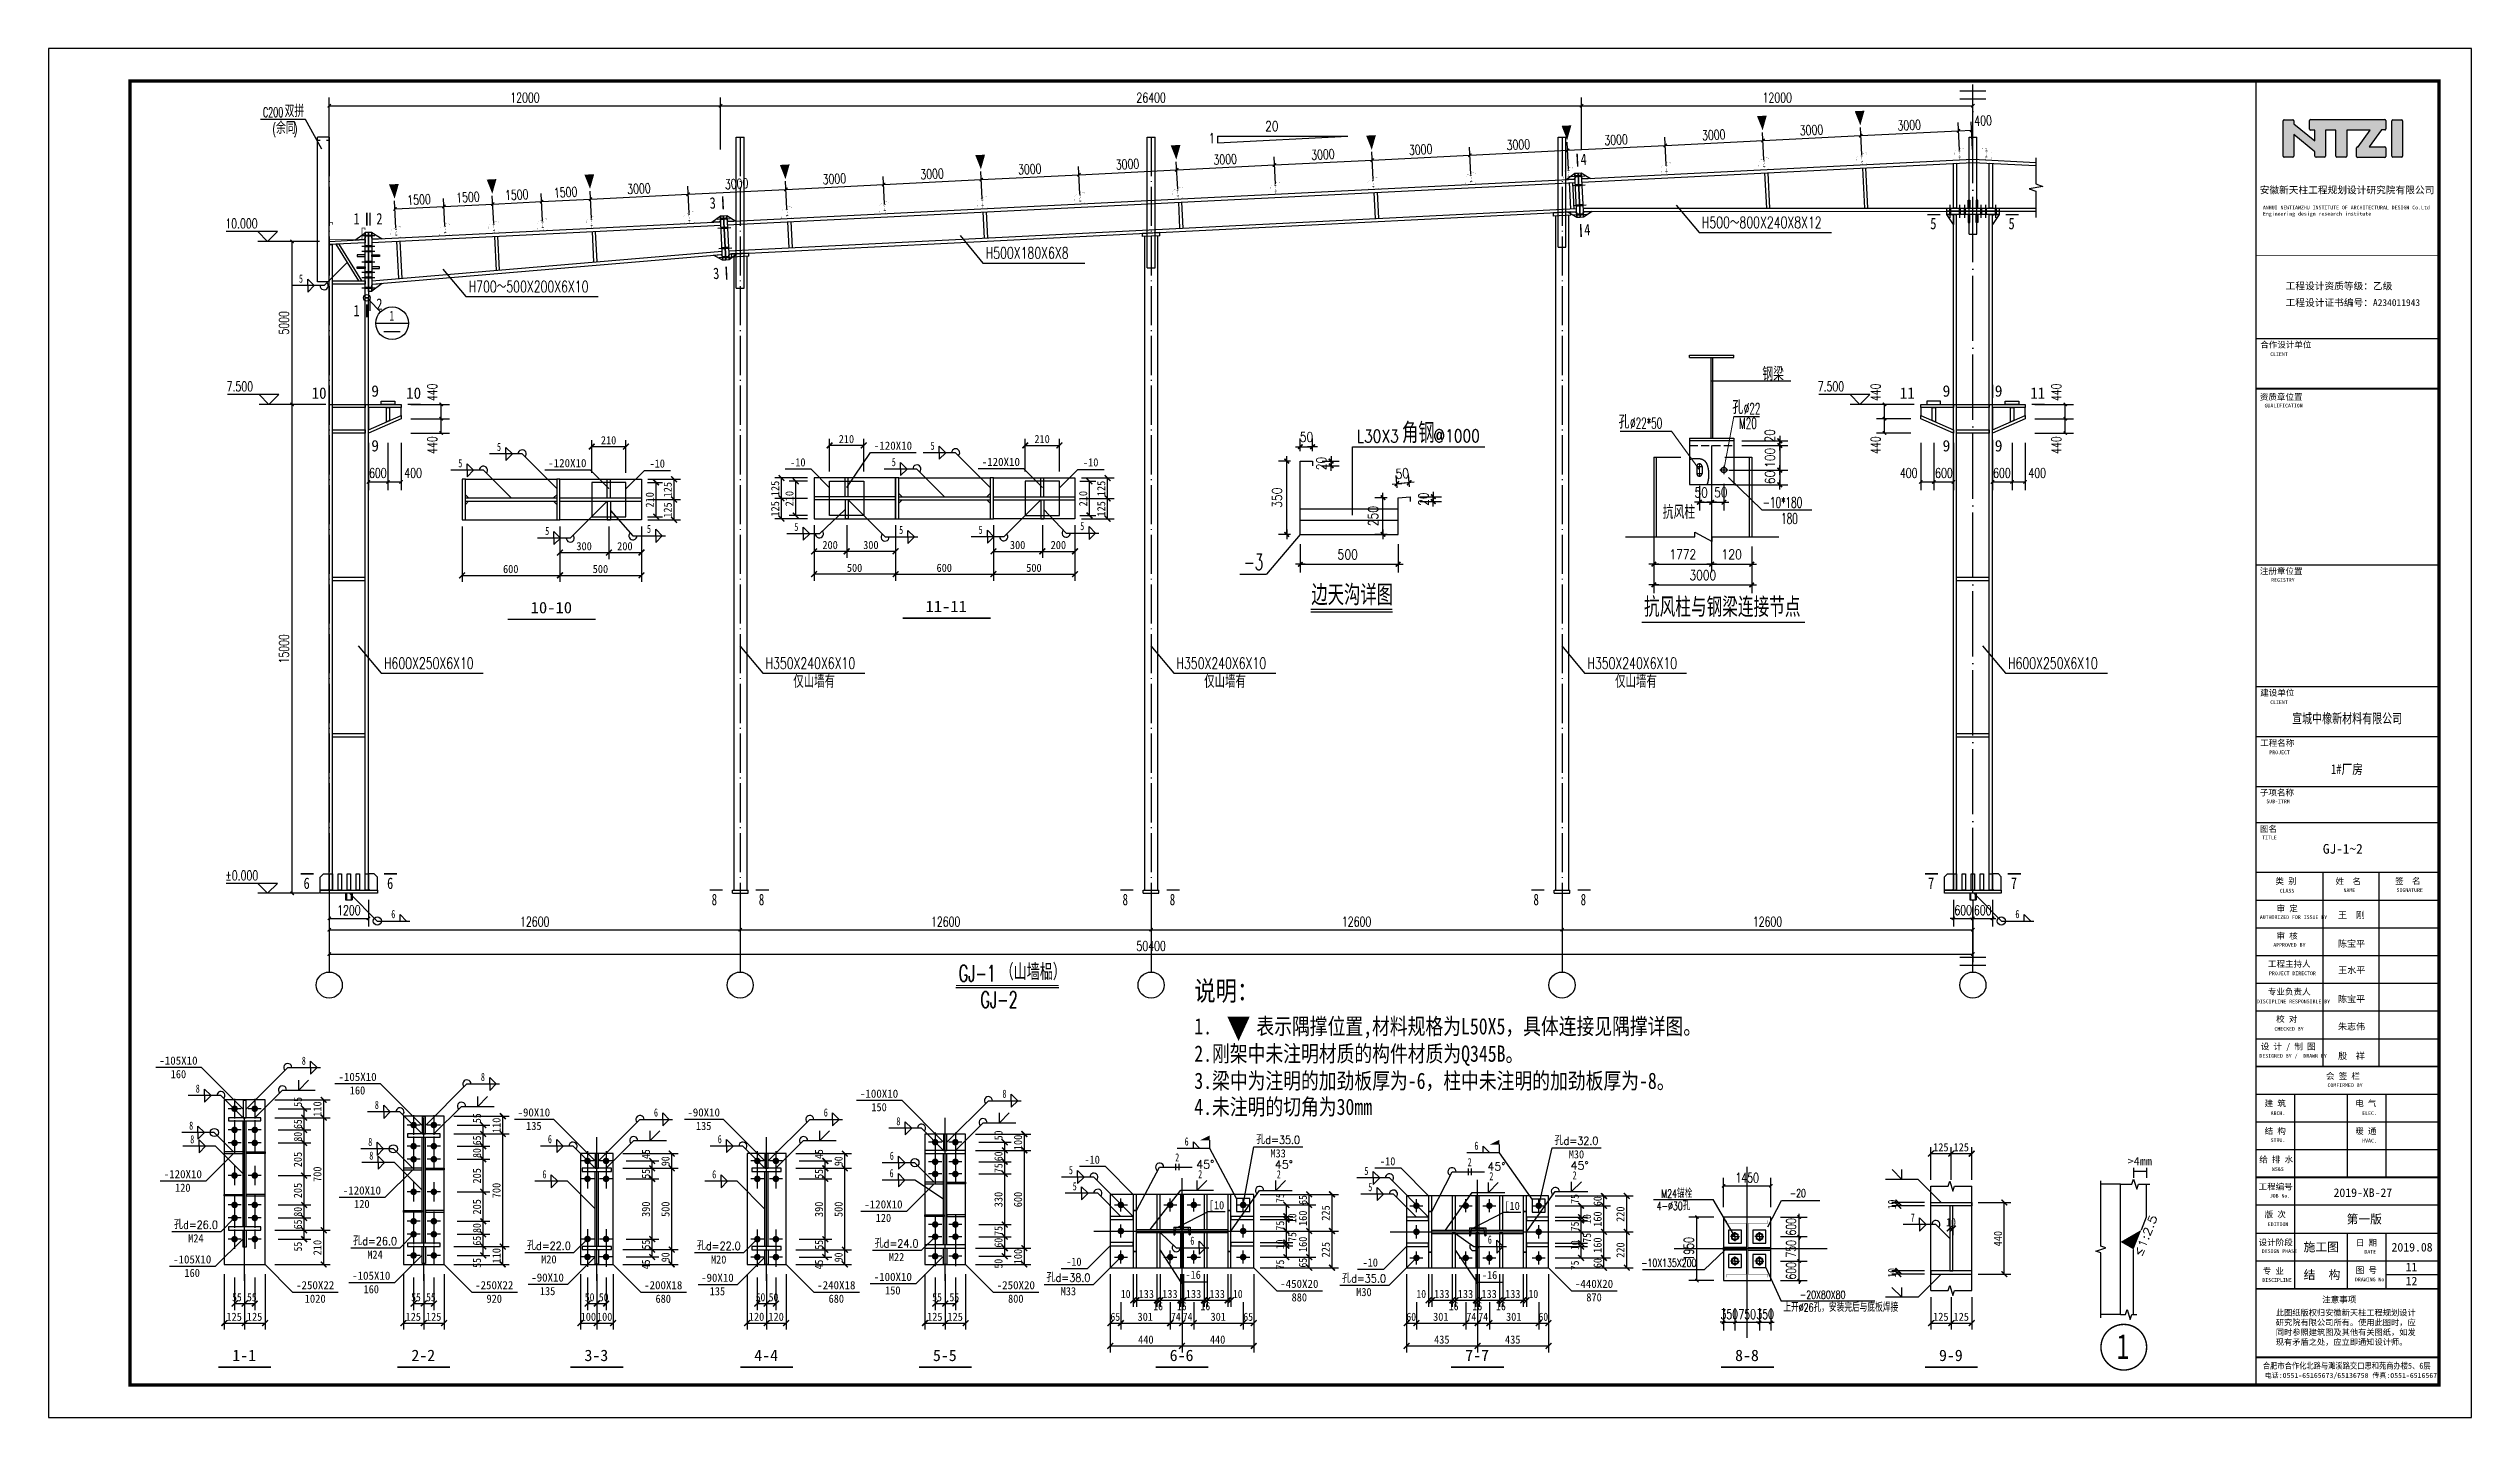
# Model space of a CAD drawing. Extents: x 37237700 to 37865026, y 138877 to 347670.
# Drawn here: x 37790726 to 37865026, y 213282 to 255282 of the extents above; entities that cross this region are included whole.
import ezdxf
from ezdxf.enums import TextEntityAlignment as Align

# ---------------------------------------------------------------- set-up
doc = ezdxf.new("R2010")
doc.units = 0
doc.header["$LTSCALE"] = 1000
doc.header["$MEASUREMENT"] = 0
for name, pattern in [('4', [5, 1.5, -1, 1.5, -1]), ('6', [8.75, 5, -1.25, 1.25, -1.25]), ('ACAD_ISO04W100', [30.5, 24, -3, 0.5, -3]), ('DASH', [0.35, 0.25, -0.1]), ('DOTE', [2.42, 2, -0.2, 0.02, -0.2])]:
    doc.linetypes.add(name, pattern=pattern)
doc.layers.get('0').update_dxf_attribs({"linetype": 'CONTINUOUS'})
doc.layers.get('DEFPOINTS').update_dxf_attribs({"linetype": 'CONTINUOUS'})
for name, color, linetype in [('10', 7, 'CONTINUOUS'), ('112', 253, 'CONTINUOUS'), ('114', 2, 'CONTINUOUS'), ('116', 1, 'CONTINUOUS'), ('13', 2, 'CONTINUOUS'), ('14', 2, 'CONTINUOUS'), ('20', 2, 'CONTINUOUS'), ('46', 7, 'CONTINUOUS'), ('DIM', 3, 'CONTINUOUS'), ('DIM_ELEV', 3, 'CONTINUOUS'), ('DIM_SYMB', 3, 'CONTINUOUS'), ('DOTE', 1, 'ACAD_ISO04W100'), ('GREEN', 3, 'CONTINUOUS'), ('PUB_', 7, 'CONTINUOUS'), ('PUB_DIM', 3, 'CONTINUOUS'), ('PUB_TAB', 7, 'CONTINUOUS'), ('PUB_TEXT', 7, 'CONTINUOUS'), ('PUB_TITLE', 4, 'CONTINUOUS'), ('墙线', 30, 'CONTINUOUS'), ('墙线__粗线', 7, 'CONTINUOUS'), ('字符串标注', 253, 'CONTINUOUS'), ('尺寸标注', 253, 'CONTINUOUS'), ('柱子', 3, 'CONTINUOUS'), ('标注', 4, 'CONTINUOUS'), ('檩托', 151, 'CONTINUOUS'), ('法兰板', 2, 'CONTINUOUS'), ('焊缝标注', 253, 'CONTINUOUS'), ('索引符号标注', 253, 'CONTINUOUS'), ('编号标注', 253, 'CONTINUOUS'), ('螺栓孔标注', 253, 'CONTINUOUS'), ('轴线', 253, 'CONTINUOUS'), ('钢板标注', 253, 'CONTINUOUS'), ('门窗', 4, 'CONTINUOUS'), ('隅撑', 1, 'CONTINUOUS')]:
    doc.layers.add(name, color=color, linetype=linetype)
doc.layers.add('PUB_WINDW', color=7, linetype='CONTINUOUS', plot=False)
doc.layers.add('标注线', color=7, linetype='CONTINUOUS', lineweight=13)
doc.styles.add('-宋体', font='', dxfattribs={"width": 0.8})
doc.styles.add('-黑体', font='simhei.ttf')
doc.styles.add('_HZTXT', font='txt.shx', dxfattribs={"width": 0.8, "bigfont": 'hztxt.shx'})
doc.styles.add('_SIMPLEX', font='SIMPLEX', dxfattribs={"width": 0.8})
doc.styles.add('_TCH_DIM', font='SIMPLEX', dxfattribs={"bigfont": 'GBCBIG'})
doc.styles.add('_TCH_DIM_T3', font='SIMPLEX', dxfattribs={"width": 0.705882, "bigfont": 'GBCBIG'})
doc.styles.add('_TXT', font='SIMPLEX.shx', dxfattribs={"width": 0.6})
doc.styles.add('DIM_FONT', font='SIMPLEX.shx', dxfattribs={"width": 0.8})
doc.styles.add('DIM_FONT_T3', font='SIMPLEX.shx', dxfattribs={"width": 0.8})
doc.styles.add('DX', font='romans.shx', dxfattribs={"bigfont": 'hztxt.shx'})
doc.styles.add('STYLE-黑体', font='simhei.ttf')
doc.styles.add('TQ', font='')
doc.styles.add('中西', font='romans.shx', dxfattribs={"width": 0.8, "height": 350, "bigfont": 'hztxt.shx'})
doc.styles.get('-宋体').set_extended_font_data('SimSun')
doc.styles.get('TQ').set_extended_font_data('SimSun')
doc.dimstyles.new('_TCH_ARCH&&100', dxfattribs={"dimtxt": 297.5, "dimasz": 100, "dimexe": 250, "dimexo": 300, "dimgap": 100, "dimtad": 1, "dimdec": 0, "dimzin": 0, "dimdsep": 46, "dimtxsty": '_TCH_DIM_T3', "dimblk": 'ARCHTICK', "dimcen": 0.09, "dimclrt": 7, "dimazin": 2, "dimtfac": 1, "dimtdec": 0, "dimtix": 1, "dimtmove": 2, "dimatfit": 3, "dimfxl": 1, "dimtolj": 1, "dimtzin": 0, "dimarcsym": 0})
doc.dimstyles.new('DIMN', dxfattribs={"dimtxt": 300, "dimasz": 1, "dimexe": 250, "dimexo": 300, "dimgap": 150, "dimtad": 1, "dimdec": 0, "dimzin": 0, "dimdsep": 46, "dimtxsty": 'DIM_FONT', "dimblk": '_DIMX', "dimcen": 0.09, "dimclrt": 7, "dimadec": 0, "dimazin": 0, "dimtfac": 1, "dimtdec": 0, "dimtix": 1, "dimtmove": 2, "dimatfit": 3, "dimldrblk": '_DIMX', "dimfxl": 1, "dimtolj": 1, "dimtzin": 0, "dimarcsym": 0})
doc.dimstyles.new('DIMN$TCH&&100', dxfattribs={"dimtxt": 300, "dimasz": 1, "dimexe": 250, "dimexo": 300, "dimgap": 150, "dimtad": 1, "dimdec": 0, "dimzin": 0, "dimdsep": 46, "dimtxsty": 'DIM_FONT_T3', "dimblk": '_DIMX', "dimcen": 0.09, "dimclrt": 7, "dimadec": 0, "dimazin": 0, "dimtfac": 1, "dimtdec": 0, "dimtix": 1, "dimtmove": 2, "dimatfit": 3, "dimldrblk": '_DIMX', "dimfxl": 1, "dimtolj": 1, "dimtzin": 0, "dimarcsym": 0})

msp = doc.modelspace()

# ---------------------------------------------------------------- texts
at = {"style": 'DIM_FONT', "width": 0.8}
for s, p in [('1', (37826300.8, 252379.8)), ('20', (37828031.1, 252746.6))]:
    msp.add_text(s, height=300, dxfattribs=at).set_placement(p)
at = {"color": 7, "linetype": 'ByBlock', "char_height": 300, "attachment_point": 5, "style": 'DIM_FONT'}
for s, insert in [('\\A1;50', (37829299.1, 243363.8)), ('500', (37830564.4, 239758.2))]:
    msp.add_mtext(s, dxfattribs=dict(at, insert=insert))
for s, insert, rotation in [('\\A1;20', (37829756.2, 242550.8), 90), ('\\A1;50', (37832237.9, 242243.1), 4.763642), ('350', (37828396.7, 241500.8), 90), ('\\A1;20', (37832887.6, 241456.9), 90), ('250', (37831344.4, 240938.3), 90)]:
    msp.add_mtext(s, dxfattribs=dict(at, insert=insert, rotation=rotation))
at = {"layer": '10'}
for s, rotation, width, p, p2 in [('4', 2.86222, 0.809997, (37837716.3, 251702.8), (37837905, 251712.2)), ('3', 2.862659, 0.810003, (37811008.2, 250363.6), (37811197, 250373.1)), ('4', 2.86222, 0.809997, (37837824.2, 249543.5), (37838013, 249552.9)), ('3', 2.862682, 0.809997, (37811116.2, 248204.3), (37811304.9, 248213.8))]:
    msp.add_text(s, height=350, rotation=rotation, dxfattribs=dict(at, width=width)).set_placement(p, p2, align=Align.FIT)
for s, height, width, p, p2 in [('1', 350, 1.619999, (37800078.6, 249883.8), (37800267.6, 249883.8)), ('2', 350, 0.810001, (37800778.6, 249883.8), (37800967.6, 249883.8)), ('5', 350, 0.810006, (37848428.6, 249736.4), (37848617.6, 249736.4)), ('5', 350, 0.810006, (37850828.6, 249736.4), (37851017.6, 249736.4)), ('2', 350, 0.81, (37800778.6, 247265), (37800967.6, 247265)), ('1', 350, 1.619999, (37800078.6, 247065), (37800267.6, 247065)), ('10', 350, 1.124082, (37798793.6, 244534.4), (37799252.6, 244534.4)), ('10', 350, 1.124083, (37801693.6, 244534.4), (37802152.6, 244534.4)), ('11', 350, 1.311428, (37847493.6, 244534.4), (37847952.6, 244534.4)), ('11', 350, 1.311436, (37851493.6, 244534.4), (37851952.6, 244534.4)), ('10-10', 350, 0.988831, (37805511.5, 237953.8), (37806780.5, 237953.8)), ('11-11', 350, 1.087709, (37817617.1, 237990.6), (37818886, 237990.6)), ('6', 350, 0.81, (37798548.6, 229499.5), (37798737.6, 229499.5)), ('6', 350, 0.81, (37801108.6, 229499.5), (37801297.6, 229499.5)), ('7', 350, 0.810006, (37848358.6, 229499.5), (37848547.6, 229499.5)), ('7', 350, 0.810006, (37850898.6, 229499.5), (37851087.6, 229499.5)), ('1', 770, 1.46998, (37854147.2, 215078.3), (37854524.5, 215078.3)), ('1-1', 350, 1.041428, (37796363.2, 215015.2), (37797092.2, 215015.2)), ('2-2', 350, 0.781071, (37801854.3, 215015.2), (37802583.3, 215015.2)), ('3-3', 350, 0.781072, (37807161.2, 215015.2), (37807890.2, 215015.2)), ('4-4', 350, 0.781072, (37812368.3, 215015.2), (37813097.3, 215015.2)), ('5-5', 350, 0.781072, (37817846.8, 215015.2), (37818575.8, 215015.2)), ('6-6', 350, 0.781076, (37825106.6, 215015.2), (37825835.6, 215015.2)), ('7-7', 350, 0.781076, (37834169.1, 215015.2), (37834898.1, 215015.2)), ('8-8', 350, 0.781076, (37842443.8, 215015.2), (37843172.8, 215015.2)), ('9-9', 350, 0.781076, (37848695.8, 215015.2), (37849424.8, 215015.2))]:
    msp.add_text(s, height=height, dxfattribs=dict(at, width=width)).set_placement(p, p2, align=Align.FIT)
for p in [(37800624.4, 244599.5), (37848805.5, 244599.5), (37850405.3, 244599.5), (37800624.4, 242919.5), (37848805.5, 242919.5), (37850405.3, 242919.5)]:
    msp.add_text('9', height=350, dxfattribs=at).set_placement(p)
at = {"layer": '10', "width": 0.7}
for p in [(37811060.9, 228999.5, -2.1), (37812507.2, 228999.5, -2.1), (37823660.9, 228999.5, -2.1), (37825107.2, 228999.5, -2.1), (37836260.9, 228999.5, -2.1), (37837707.2, 228999.5, -2.1)]:
    msp.add_text('8', height=350, dxfattribs=at).set_placement(p)
at = {"layer": '46', "linetype": 'Continuous', "style": '-黑体'}
for s, p in [('11', (37863004.5, 217769.5)), ('12', (37863004.5, 217337.2))]:
    msp.add_text(s, height=264.33, dxfattribs=at).set_placement(p)
at = {"layer": 'DIM', "style": '-宋体', "width": 0.8}
for s, height, p in [('说明：', 600, (37825860.7, 226073.1, -742.2)), ('1.     表示隅撑位置,材料规格为L50X5，具体连接见隅撑详图。', 500, (37825860.7, 225035.9, -742.2)), ('2.刚架中未注明材质的构件材质为Q345B。', 500, (37825860.7, 224196.9, -742.2)), ('3.梁中为注明的加劲板厚为-6，柱中未注明的加劲板厚为-8。', 500, (37825860.7, 223364.5, -742.2)), ('4.未注明的切角为30mm', 500, (37825860.7, 222565.5, -742.2))]:
    msp.add_text(s, height=height, dxfattribs=at).set_placement(p)
at = {"layer": 'GREEN', "style": '中西', "width": 0.8}
for s, p in [('L30X3', (37830838.7, 243195.4)), ('@1000', (37833191.2, 243205.1))]:
    msp.add_text(s, height=388.13, dxfattribs=at).set_placement(p)
at = {"layer": 'PUB_TAB', "lineweight": -3, "style": 'STYLE-黑体'}
for s, width, p in [('宣城中橡新材料有限公司', 0.75, (37861211.6, 234580.8)), ('1#厂房', 0.8, (37861203.1, 233022.5)), ('GJ-1~2', 1.000119, (37861078.2, 230578.4))]:
    msp.add_text(s, height=300, dxfattribs=dict(at, width=width)).set_placement(p, align=Align.CENTER)
at = {"layer": 'PUB_TEXT'}
for s, height, style, width, p in [('C200', 300, '_SIMPLEX', 0.6, (37797301.5, 253175.3, 200)), ('双拼', 375, '_HZTXT', 0.8, (37797967.4, 253175.3, 200)), ('(    )', 300, '_SIMPLEX', 0.6, (37797597.1, 252661.8, 200)), ('余同', 375, '_HZTXT', 0.8, (37797702.1, 252661.8, 200)), ('10.000', 297.5, '_TCH_DIM', 0.705882, (37796149.1, 249764.1)), ('7.500', 297.5, '_TCH_DIM', 0.705882, (37796189.8, 244764.1)), ('7.500', 297.5, '_TCH_DIM', 0.705882, (37844978.1, 244764.1)), ('角钢', 625, '_HZTXT', 0.8, (37832229.8, 243175.2)), ('-3', 500, '_SIMPLEX', 0.6, (37827382.8, 239282.1)), ('边天沟详图', 625, '_HZTXT', 0.8, (37829452, 238202.5)), ('仅山墙有', 400, '_HZTXT', 0.8, (37813564.3, 235666.9, -397.1)), ('仅山墙有', 400, '_HZTXT', 0.8, (37826164.3, 235666.9, -397.1)), ('仅山墙有', 400, '_HZTXT', 0.8, (37838764.3, 235666.9, -397.1)), ('%%P0.000', 297.5, '_TCH_DIM', 0.705882, (37796149.1, 229764.1)), ('GJ-1', 500, '_TXT', 0.64, (37818638.5, 226660.1, 200)), ('（山墙榀）', 500, '_HZTXT', 0.8, (37819922.1, 226702.6, 200)), ('GJ-2', 500, '_TXT', 0.64, (37819306.5, 225852.5, 200))]:
    msp.add_text(s, height=height, dxfattribs=dict(at, style=style, width=width)).set_placement(p)
at = {"layer": 'PUB_TEXT', "linetype": 'ACAD_ISO04W100'}
for s, height, style, width, p in [('钢梁', 414.72, '_HZTXT', 0.8, (37843279.7, 245091.9, -822)), ('孔', 414.7, '_HZTXT', 0.8, (37842358.2, 244067.4, -675)), ('孔', 414.7, '_HZTXT', 0.8, (37838871.8, 243620.6, -822)), ('%%C22*50', 331.78, '_SIMPLEX', 0.6, (37839222.6, 243620.6, -822)), ('M20', 331.78, '_SIMPLEX', 0.6, (37842563.9, 243616.8, -675)), ('%%C22', 331.78, '_SIMPLEX', 0.6, (37842709.1, 244067.4, -675)), ('-10*180', 331.78, '_SIMPLEX', 0.6, (37843291.9, 241189.8, -792.6)), ('抗风柱', 414.72, '_HZTXT', 0.8, (37840224, 240849.2, -822)), ('180', 331.78, '_SIMPLEX', 0.6, (37843854.1, 240694.4, -675))]:
    msp.add_text(s, height=height, rotation=359.999913, dxfattribs=dict(at, style=style, width=width)).set_placement(p)
at = {"layer": 'PUB_TEXT', "style": '_HZTXT', "width": 0.8}
msp.add_text('抗风柱与钢梁连接节点', height=600, rotation=359.999913, dxfattribs=at).set_placement((37839649.8, 237842.1, -822))
at = {"layer": '墙线__粗线', "color": 253, "width": 0.845717}
msp.add_text('>4mm', height=250, dxfattribs=at).set_placement((37854482.8, 221022.7), (37855222.8, 221022.7), align=Align.FIT)
at = {"layer": '墙线__粗线', "color": 253, "style": '_HZTXT', "width": 1.339997}
msp.add_text('≤1:2.5', height=250, rotation=68.198881, dxfattribs=at).set_placement((37854905.1, 218190.9), (37855402.7, 219435), align=Align.FIT)
at = {"layer": '字符串标注', "width": 1.030904}
for p, p2 in [((37826304.8, 219671.9), (37826777.3, 219671.9)), ((37835369.2, 219650.4), (37835841.7, 219650.4))]:
    msp.add_text('[10', height=250, dxfattribs=at).set_placement(p, p2, align=Align.FIT)
at = {"layer": '尺寸标注'}
for s, width, p, p2 in [('210', 0.872303, (37807664.5, 243138.3), (37808137, 243138.3)), ('210', 0.872303, (37814957.1, 243175.1), (37815429.6, 243175.1)), ('210', 0.872303, (37820957.1, 243175.1), (37821429.6, 243175.1)), ('300', 0.809996, (37806914.5, 239888.3), (37807387, 239888.3)), ('200', 0.809996, (37808164.5, 239888.3), (37808637, 239888.3)), ('200', 0.809996, (37814457.1, 239925.1), (37814929.6, 239925.1)), ('300', 0.809996, (37815707.1, 239925.1), (37816179.6, 239925.1)), ('300', 0.809996, (37820207.1, 239925.1), (37820679.6, 239925.1)), ('200', 0.809996, (37821457.1, 239925.1), (37821929.6, 239925.1)), ('600', 0.809996, (37804664.5, 239188.3), (37805137, 239188.3)), ('500', 0.809996, (37807414.5, 239188.3), (37807887, 239188.3)), ('500', 0.809996, (37815207.1, 239225.1), (37815679.6, 239225.1)), ('600', 0.809996, (37817957.1, 239225.1), (37818429.6, 239225.1)), ('500', 0.809996, (37820707.1, 239225.1), (37821179.6, 239225.1)), ('125', 0.810006, (37848516.3, 221449.7), (37848988.8, 221449.7)), ('125', 0.810006, (37849141.3, 221449.7), (37849613.8, 221449.7)), ('10', 1.020013, (37848916.3, 219149.7), (37849213.8, 219149.7)), ('55', 0.714, (37796354.5, 216849.7), (37796652, 216849.7)), ('55', 0.714001, (37796812.9, 216849.7), (37797110.4, 216849.7)), ('55', 0.714001, (37801845.5, 216849.7), (37802143, 216849.7)), ('55', 0.713998, (37802304, 216849.7), (37802601.5, 216849.7)), ('50', 0.793335, (37807171.1, 216849.7), (37807468.6, 216849.7)), ('50', 0.793335, (37807601.8, 216849.7), (37807899.3, 216849.7)), ('50', 0.793327, (37812410.1, 216849.7), (37812707.6, 216849.7)), ('50', 0.793343, (37812809.8, 216849.7), (37813107.3, 216849.7)), ('55', 0.713994, (37817823.9, 216849.7), (37818121.4, 216849.7)), ('55', 0.714009, (37818353.4, 216849.7), (37818650.9, 216849.7)), ('10', 1.020013, (37823608.3, 216949.7), (37823905.8, 216949.7)), ('133', 0.810006, (37824152.1, 216949.7), (37824624.6, 216949.7)), ('133', 0.810006, (37824877.1, 216949.7), (37825349.6, 216949.7)), ('133', 0.810006, (37825602.1, 216949.7), (37826074.6, 216949.7)), ('133', 0.810006, (37826327.1, 216949.7), (37826799.6, 216949.7)), ('10', 1.020013, (37827045.8, 216949.7), (37827343.3, 216949.7)), ('10', 1.020013, (37832670.8, 216949.7), (37832968.3, 216949.7)), ('133', 0.810006, (37833214.6, 216949.7), (37833687.1, 216949.7)), ('133', 0.810006, (37833939.6, 216949.7), (37834412.1, 216949.7)), ('133', 0.810006, (37834664.6, 216949.7), (37835137.1, 216949.7)), ('133', 0.810006, (37835389.6, 216949.7), (37835862.1, 216949.7)), ('10', 1.020013, (37836108.3, 216949.7), (37836405.8, 216949.7)), ('125', 0.81, (37796183.7, 216249.7), (37796656.2, 216249.7)), ('125', 0.81, (37796808.7, 216249.7), (37797281.2, 216249.7)), ('125', 0.809998, (37801674.8, 216249.7), (37802147.3, 216249.7)), ('125', 0.809998, (37802299.8, 216249.7), (37802772.3, 216249.7)), ('100', 0.944998, (37807044.2, 216249.7), (37807516.7, 216249.7)), ('100', 0.945001, (37807544.2, 216249.7), (37808016.7, 216249.7)), ('120', 0.872314, (37812201.3, 216249.7), (37812673.8, 216249.7)), ('120', 0.872314, (37812801.3, 216249.7), (37813273.8, 216249.7)), ('125', 0.810006, (37817667.3, 216249.7), (37818139.8, 216249.7)), ('125', 0.810006, (37818292.3, 216249.7), (37818764.8, 216249.7)), ('65', 0.714009, (37823289.6, 216249.7), (37823587.1, 216249.7)), ('301', 0.872314, (37824120.8, 216249.7), (37824593.3, 216249.7)), ('16', 0.892511, (37824602.1, 216574.7), (37824899.6, 216574.7)), ('74', 0.714009, (37825145.8, 216249.7), (37825443.3, 216249.7)), ('16', 0.892511, (37825327.1, 216574.7), (37825624.6, 216574.7)), ('74', 0.714009, (37825508.3, 216249.7), (37825805.8, 216249.7)), ('16', 0.892511, (37826052.1, 216574.7), (37826349.6, 216574.7)), ('301', 0.872314, (37826358.3, 216249.7), (37826830.8, 216249.7)), ('65', 0.714009, (37827364.6, 216249.7), (37827662.1, 216249.7)), ('60', 0.793343, (37832364.6, 216249.7), (37832662.1, 216249.7)), ('301', 0.872314, (37833183.3, 216249.7), (37833655.8, 216249.7)), ('16', 0.892511, (37833664.6, 216574.7), (37833962.1, 216574.7)), ('74', 0.714009, (37834208.3, 216249.7), (37834505.8, 216249.7)), ('16', 0.892511, (37834389.6, 216574.7), (37834687.1, 216574.7)), ('74', 0.714009, (37834570.8, 216249.7), (37834868.3, 216249.7)), ('16', 0.892511, (37835114.6, 216574.7), (37835412.1, 216574.7)), ('301', 0.872314, (37835420.8, 216249.7), (37835893.3, 216249.7)), ('60', 0.793343, (37836414.6, 216249.7), (37836712.1, 216249.7)), ('125', 0.810006, (37848516.3, 216249.7), (37848988.8, 216249.7)), ('125', 0.810006, (37849141.3, 216249.7), (37849613.8, 216249.7)), ('440', 0.756006, (37824139.6, 215549.7), (37824612.1, 215549.7)), ('440', 0.756006, (37826339.6, 215549.7), (37826812.1, 215549.7)), ('435', 0.708755, (37833214.6, 215549.7), (37833687.1, 215549.7)), ('435', 0.708755, (37835389.6, 215549.7), (37835862.1, 215549.7))]:
    msp.add_text(s, height=250, dxfattribs=dict(at, width=width)).set_placement(p, p2, align=Align.FIT)
for s, width, p, p2 in [('210', 0.872307, (37809288.3, 241198.3), (37809288.3, 241670.8)), ('125', 0.81, (37809839.5, 241510.8), (37809839.5, 241983.3)), ('125', 0.81, (37813132.1, 241547.6), (37813132.1, 242020.1)), ('210', 0.872307, (37813570.3, 241235.1), (37813570.3, 241707.6)), ('210', 0.872307, (37822576, 241235.1), (37822576, 241707.6)), ('125', 0.81, (37823132.1, 241547.6), (37823132.1, 242020.1)), ('125', 0.81, (37809839.5, 240885.8), (37809839.5, 241358.3)), ('125', 0.81, (37813132.1, 240922.6), (37813132.1, 241395.1)), ('125', 0.81, (37823132.1, 240922.6), (37823132.1, 241395.1)), ('55', 0.714, (37798496.2, 222817.7), (37798496.2, 223115.2)), ('110', 1.030909, (37799096.2, 222510.6), (37799096.2, 222983.1)), ('65', 0.714, (37798496.2, 222136.4), (37798496.2, 222433.9)), ('55', 0.714, (37803987.3, 222317.7), (37803987.3, 222615.2)), ('110', 1.030909, (37804587.3, 222010.6), (37804587.3, 222483.1)), ('205', 0.756, (37798496.2, 220961.4), (37798496.2, 221433.9)), ('80', 0.793333, (37798496.2, 221748.9), (37798496.2, 222046.4)), ('65', 0.714, (37803987.3, 221636.4), (37803987.3, 221933.9)), ('80', 0.793333, (37803987.3, 221248.9), (37803987.3, 221546.4)), ('45', 0.714, (37809169.2, 221215.9), (37809169.2, 221513.4)), ('45', 0.714, (37814476.3, 221215.9), (37814476.3, 221513.4)), ('50', 0.793335, (37819979.8, 221791), (37819979.8, 222088.5)), ('60', 0.793335, (37819979.8, 221147.2), (37819979.8, 221444.7)), ('100', 0.945001, (37820579.8, 221484.7), (37820579.8, 221957.2)), ('700', 0.81, (37799096.2, 220510.6), (37799096.2, 220983.1)), ('205', 0.756, (37803987.3, 220461.4), (37803987.3, 220933.9)), ('55', 0.714, (37809169.2, 220609.7), (37809169.2, 220907.2)), ('90', 0.793333, (37809769.2, 220997.2), (37809769.2, 221294.7)), ('55', 0.714, (37814476.3, 220609.7), (37814476.3, 220907.2)), ('90', 0.793333, (37815076.3, 220997.2), (37815076.3, 221294.7)), ('75', 0.714001, (37819979.8, 220784.7), (37819979.8, 221082.2)), ('205', 0.756, (37798496.2, 220010.6), (37798496.2, 220483.1)), ('205', 0.756, (37803987.3, 219510.6), (37803987.3, 219983.1)), ('700', 0.81, (37804587.3, 220010.6), (37804587.3, 220483.1)), ('330', 0.756, (37819979.8, 219734.7), (37819979.8, 220207.2)), ('600', 0.81, (37820579.8, 219734.7), (37820579.8, 220207.2)), ('75', 0.714, (37828614.6, 219865.9), (37828614.6, 220163.4)), ('65', 0.714, (37829314.6, 219809.7), (37829314.6, 220107.2)), ('75', 0.714, (37837652.1, 219840.9), (37837652.1, 220138.4)), ('60', 0.793333, (37838352.1, 219772.2), (37838352.1, 220069.7)), ('10', 1.019999, (37847378.8, 219672.2), (37847378.8, 219969.7)), ('80', 0.793333, (37798496.2, 219447.2), (37798496.2, 219744.7)), ('65', 0.714, (37798496.2, 219059.7), (37798496.2, 219357.2)), ('80', 0.793333, (37803987.3, 218947.2), (37803987.3, 219244.7)), ('390', 0.756, (37809169.2, 219437.2), (37809169.2, 219909.7)), ('500', 0.81, (37809769.2, 219437.2), (37809769.2, 219909.7)), ('390', 0.756, (37814476.3, 219434.7), (37814476.3, 219907.2)), ('500', 0.81, (37815076.3, 219434.7), (37815076.3, 219907.2)), ('75', 0.714, (37828614.6, 219022.2), (37828614.6, 219319.7)), ('10', 1.019999, (37828989.6, 219247.2), (37828989.6, 219544.7)), ('160', 0.872307, (37829314.6, 219159.7), (37829314.6, 219632.2)), ('225', 0.70875, (37830014.6, 219322.2), (37830014.6, 219794.7)), ('75', 0.714, (37837652.1, 218997.2), (37837652.1, 219294.7)), ('10', 1.019999, (37838027.1, 219222.2), (37838027.1, 219519.7)), ('160', 0.872307, (37838352.1, 219134.7), (37838352.1, 219607.2)), ('220', 0.756, (37839052.1, 219284.7), (37839052.1, 219757.2)), ('55', 0.714, (37798496.2, 218378.4), (37798496.2, 218675.9)), ('210', 0.872307, (37799096.2, 218259.7), (37799096.2, 218732.2)), ('65', 0.714, (37803987.3, 218559.7), (37803987.3, 218857.2)), ('110', 1.030909, (37804587.3, 218009.7), (37804587.3, 218482.2)), ('55', 0.714001, (37809169.2, 218439.7), (37809169.2, 218737.2)), ('55', 0.714, (37814476.3, 218434.7), (37814476.3, 218732.2)), ('60', 0.793333, (37819979.8, 218497.2), (37819979.8, 218794.7)), ('75', 0.714, (37819979.8, 218859.7), (37819979.8, 219157.2)), ('10', 1.019999, (37828614.6, 218447.2), (37828614.6, 218744.7)), ('75', 0.714, (37828989.6, 218672.2), (37828989.6, 218969.7)), ('160', 0.872307, (37829314.6, 218359.7), (37829314.6, 218832.2)), ('225', 0.70875, (37830014.6, 218197.2), (37830014.6, 218669.7)), ('10', 1.019999, (37837652.1, 218422.2), (37837652.1, 218719.7)), ('75', 0.714, (37838027.1, 218647.2), (37838027.1, 218944.7)), ('160', 0.872307, (37838352.1, 218334.7), (37838352.1, 218807.2)), ('220', 0.756, (37839052.1, 218184.7), (37839052.1, 218657.2)), ('440', 0.756, (37850628.8, 218534.7), (37850628.8, 219007.2)), ('55', 0.714, (37803987.3, 217878.4), (37803987.3, 218175.9)), ('45', 0.714001, (37809169.2, 217833.4), (37809169.2, 218130.9)), ('90', 0.793334, (37809769.2, 218049.7), (37809769.2, 218347.2)), ('45', 0.714001, (37814476.3, 217828.4), (37814476.3, 218125.9)), ('90', 0.793334, (37815076.3, 218047.2), (37815076.3, 218344.7)), ('50', 0.793333, (37819979.8, 217853.4), (37819979.8, 218150.9)), ('100', 0.945, (37820579.8, 217984.7), (37820579.8, 218457.2)), ('75', 0.714, (37828614.6, 217828.4), (37828614.6, 218125.9)), ('65', 0.714, (37829314.6, 217884.7), (37829314.6, 218182.2)), ('75', 0.714, (37837652.1, 217803.4), (37837652.1, 218100.9)), ('60', 0.793333, (37838352.1, 217872.2), (37838352.1, 218169.7)), ('10', 1.019999, (37847378.8, 217572.2), (37847378.8, 217869.7))]:
    msp.add_text(s, height=250, rotation=90, dxfattribs=dict(at, width=width)).set_placement(p, p2, align=Align.FIT)
at = {"layer": '标注', "style": 'DX', "width": 0.7}
for s, height, p in [('H500～800X240X8X12', 350, (37841423.2, 249768.5)), ('H500X180X6X8', 350, (37819464.4, 248833.7, -597.1)), ('H700～500X200X6X10', 350, (37803609.7, 247802.5)), ('H600X250X6X10', 350, (37801013.3, 236249, -229.1)), ('H350X240X6X10', 350, (37812713.3, 236249, -597.1)), ('H350X240X6X10', 350, (37825313.3, 236249, -597.1)), ('H350X240X6X10', 350, (37837913.3, 236249, -597.1)), ('H600X250X6X10', 350, (37850813.3, 236249, -229.1)), ('M24锚栓', 250, (37840181.4, 220026.4, 500)), ('-20', 250, (37844119.7, 220039.2, 500)), ('4-%%C30孔', 250, (37840041.3, 219648, 500)), ('-10X135X200', 250, (37839563, 217901.7, 500)), ('-20X80X80', 250, (37844432.3, 216924.7, 500)), ('上开%%C26孔，安装完后与底板焊接', 250, (37843924.5, 216531.1, 500))]:
    msp.add_text(s, height=height, dxfattribs=at).set_placement(p)
at = {"layer": '焊缝标注'}
for s, width, p, p2 in [('5', 0.735001, (37798408, 248096.1), (37798530.5, 248096.1)), ('5', 0.735001, (37798408, 248096.1), (37798530.5, 248096.1)), ('5', 0.734985, (37804480.1, 242932.7), (37804602.6, 242932.7)), ('5', 0.734985, (37817772.7, 242969.6), (37817895.2, 242969.6)), ('5', 0.734985, (37803292, 242432.8), (37803414.5, 242432.8)), ('5', 0.734985, (37816584.6, 242469.7), (37816707.1, 242469.7)), ('5', 0.734985, (37822362.9, 240505.6), (37822485.4, 240505.6)), ('5', 0.735059, (37805955.9, 240354.2), (37806078.4, 240354.2)), ('5', 0.734985, (37809078.9, 240421.3), (37809201.4, 240421.3)), ('5', 0.734985, (37813597.9, 240483.3), (37813720.4, 240483.3)), ('5', 0.734985, (37816810.3, 240385.6), (37816932.8, 240385.6)), ('5', 0.735059, (37819248.5, 240391), (37819371, 240391)), ('6', 0.735001, (37801237.7, 228603.1), (37801360.2, 228603.1)), ('6', 0.734985, (37851037.7, 228603.1), (37851160.2, 228603.1)), ('8', 0.734999, (37798494.5, 224106.2), (37798617, 224106.2)), ('8', 0.735004, (37803985.6, 223606.2), (37804108.1, 223606.2)), ('8', 0.734999, (37795243.2, 223251.1), (37795365.7, 223251.1)), ('8', 0.735004, (37800734.2, 222751.1), (37800856.7, 222751.1)), ('8', 0.735022, (37819978.1, 223092), (37820100.6, 223092)), ('8', 0.734999, (37795040.4, 222116.1), (37795162.9, 222116.1)), ('6', 0.735004, (37809292.5, 222517), (37809415, 222517)), ('6', 0.735022, (37814499.6, 222517), (37814622.1, 222517)), ('8', 0.734985, (37816726.8, 222249.3), (37816849.3, 222249.3)), ('8', 0.734999, (37795073.7, 221695.1), (37795196.2, 221695.1)), ('8', 0.735004, (37800531.5, 221616.1), (37800654, 221616.1)), ('8', 0.735004, (37800564.7, 221195.1), (37800687.2, 221195.1)), ('6', 0.735004, (37806041.2, 221699.3), (37806163.7, 221699.3)), ('6', 0.734985, (37811248.3, 221699.3), (37811370.8, 221699.3)), ('6', 0.734985, (37816524.1, 221189.4), (37816646.6, 221189.4)), ('6', 0.734985, (37825564.7, 221628.1), (37825687.2, 221628.1)), ('6', 0.735022, (37834449.1, 221496.4), (37834571.6, 221496.4)), ('6', 0.735004, (37805871.7, 220621.7), (37805994.2, 220621.7)), ('6', 0.735022, (37811078.8, 220619.2), (37811201.3, 220619.2)), ('6', 0.734985, (37816518.1, 220655.3), (37816640.5, 220655.3)), ('5', 0.734985, (37822013.9, 220748.2), (37822136.4, 220748.2)), ('2', 0.735022, (37825276, 221137.6), (37825398.5, 221137.6)), ('2', 0.735022, (37825980.4, 220624.4), (37826102.9, 220624.4)), ('2', 0.735022, (37828391.6, 220620), (37828514.1, 220620)), ('5', 0.734985, (37831076.4, 220723.2), (37831198.9, 220723.2)), ('2', 0.734985, (37834244.5, 220992), (37834366.9, 220992)), ('2', 0.735022, (37834908.1, 220561.1), (37835030.7, 220561.1)), ('2', 0.735022, (37837461.1, 220587.5), (37837583.6, 220587.5)), ('5', 0.735022, (37822133.3, 220252.6), (37822255.8, 220252.6)), ('5', 0.735022, (37831195.8, 220227.6), (37831318.3, 220227.6)), ('7', 0.734985, (37847830, 219294.5), (37847952.5, 219294.5)), ('6', 0.735022, (37825739.2, 218582.9), (37825861.7, 218582.9)), ('6', 0.735022, (37834863, 218617.1), (37834985.5, 218617.1))]:
    msp.add_text(s, height=250, dxfattribs=dict(at, width=width)).set_placement(p, p2, align=Align.FIT)
at = {"layer": '焊缝标注', "style": 'DIM_FONT'}
for p in [(37825917.9, 220924.4), (37828329.1, 220920), (37834845.6, 220861.1), (37837398.6, 220887.5)]:
    msp.add_text('45°', height=250, dxfattribs=at).set_placement(p)
at = {"layer": '索引符号标注', "width": 1.470001}
msp.add_text('1', height=300, dxfattribs=at).set_placement((37801180.4, 246935.6), (37801327.4, 246935.6), align=Align.FIT)
at = {"layer": '螺栓孔标注', "style": '_HZTXT'}
for s, width, p, p2 in [('孔d=35.0', 0.924003, (37827757.9, 221677.7), (37829105.4, 221677.7)), ('孔d=32.0', 0.923998, (37836904.4, 221647.9), (37838251.9, 221647.9)), ('孔d=26.0', 0.924, (37794573.6, 219071.3), (37795921.1, 219071.3)), ('孔d=26.0', 0.924, (37800064.7, 218571.3), (37801412.2, 218571.3)), ('孔d=22.0', 0.924, (37805396.6, 218426.3), (37806744.1, 218426.3)), ('孔d=22.0', 0.924003, (37810603.7, 218421.3), (37811951.2, 218421.3)), ('孔d=24.0', 0.924003, (37816057.2, 218496.3), (37817404.7, 218496.3)), ('孔d=38.0', 0.923998, (37821326.8, 217447.8), (37822674.3, 217447.8)), ('孔d=35.0', 0.923998, (37830389.4, 217422.8), (37831736.9, 217422.8))]:
    msp.add_text(s, height=250, dxfattribs=dict(at, width=width)).set_placement(p, p2, align=Align.FIT)
at = {"layer": '螺栓孔标注'}
for s, width, p, p2 in [('M33', 0.708755, (37828195.4, 221262.7), (37828667.9, 221262.7)), ('M30', 0.755996, (37837341.9, 221232.9), (37837814.4, 221232.9)), ('M24', 0.70875, (37795011.1, 218656.3), (37795483.6, 218656.3)), ('M24', 0.708751, (37800502.2, 218156.3), (37800974.7, 218156.3)), ('M20', 0.756001, (37805834.1, 218011.3), (37806306.6, 218011.3)), ('M20', 0.756006, (37811041.2, 218006.3), (37811513.7, 218006.3)), ('M22', 0.708755, (37816494.7, 218081.3), (37816967.2, 218081.3)), ('M33', 0.708746, (37821764.3, 217032.8), (37822236.8, 217032.8)), ('M30', 0.755996, (37830826.9, 217007.8), (37831299.4, 217007.8))]:
    msp.add_text(s, height=250, dxfattribs=dict(at, width=width)).set_placement(p, p2, align=Align.FIT)
at = {"layer": '钢板标注'}
for s, width, p, p2 in [('-120X10', 0.827645, (37816034.6, 242972.1), (37817207.1, 242972.1)), ('-120X10', 0.827645, (37806049.5, 242437.2), (37807222, 242437.2)), ('-10', 0.872303, (37809155.4, 242423.8), (37809627.9, 242423.8)), ('-10', 0.872303, (37813467.1, 242461.5), (37813939.6, 242461.5)), ('-120X10', 0.827645, (37819342.1, 242474), (37820514.6, 242474)), ('-10', 0.872303, (37822448, 242460.6), (37822920.5, 242460.6)), ('-105X10', 0.827647, (37794124.9, 224108.2), (37795297.4, 224108.2)), ('160', 0.872308, (37794474.9, 223693.2), (37794947.4, 223693.2)), ('-105X10', 0.827646, (37799616, 223608.2), (37800788.5, 223608.2)), ('160', 0.872306, (37799966, 223193.2), (37800438.5, 223193.2)), ('-100X10', 0.85273, (37815608.5, 223094), (37816781, 223094)), ('150', 0.872314, (37815958.5, 222679), (37816431, 222679)), ('-90X10', 0.797999, (37805110.4, 222519), (37806107.9, 222519)), ('135', 0.809998, (37805372.9, 222104), (37805845.4, 222104)), ('-90X10', 0.798003, (37810317.5, 222519), (37811315, 222519)), ('135', 0.810006, (37810580, 222104), (37811052.5, 222104)), ('-120X10', 0.827647, (37794258.5, 220624.6), (37795431, 220624.6)), ('-10', 0.872314, (37822492, 221069.2), (37822964.5, 221069.2)), ('-10', 0.872314, (37831554.6, 221019.2), (37832027.1, 221019.2)), ('120', 0.872307, (37794608.5, 220209.6), (37795081, 220209.6)), ('-120X10', 0.827647, (37799749.5, 220124.6), (37800922, 220124.6)), ('120', 0.872309, (37800099.5, 219709.6), (37800572, 219709.6)), ('-120X10', 0.827645, (37815742.1, 219697.9), (37816914.6, 219697.9)), ('120', 0.872303, (37816092.1, 219282.9), (37816564.6, 219282.9)), ('-105X10', 0.827647, (37794546, 218010.3), (37795718.5, 218010.3)), ('160', 0.872307, (37794896, 217595.3), (37795368.5, 217595.3)), ('-105X10', 0.827647, (37800037, 217510.3), (37801209.5, 217510.3)), ('-90X10', 0.798, (37805531.5, 217452.8), (37806529, 217452.8)), ('-100X10', 0.852725, (37816029.6, 217472.8), (37817202.1, 217472.8)), ('-10', 0.872314, (37821931, 217939), (37822403.5, 217939)), ('-16', 0.809996, (37825589.8, 217539.1), (37826062.3, 217539.1)), ('-10', 0.872314, (37831018.6, 217914), (37831491.1, 217914)), ('-16', 0.809996, (37834678.3, 217529.1), (37835150.8, 217529.1)), ('-250X22', 0.721538, (37798317.4, 217218.8), (37799489.9, 217218.8)), ('1020', 0.863334, (37798579.9, 216803.8), (37799227.4, 216803.8)), ('160', 0.872309, (37800387, 217095.3), (37800859.5, 217095.3)), ('-250X22', 0.721539, (37803808.4, 217218.8), (37804980.9, 217218.8)), ('920', 0.756001, (37804158.4, 216803.8), (37804630.9, 216803.8)), ('135', 0.810001, (37805794, 217037.8), (37806266.5, 217037.8)), ('-200X18', 0.781667, (37808990.3, 217218.8), (37810162.8, 217218.8)), ('680', 0.756001, (37809340.3, 216803.8), (37809812.8, 216803.8)), ('-90X10', 0.797998, (37810738.6, 217447.8), (37811736.1, 217447.8)), ('135', 0.809996, (37811001.1, 217032.8), (37811473.6, 217032.8)), ('-240X18', 0.760539, (37814297.4, 217218.8), (37815469.9, 217218.8)), ('680', 0.755996, (37814647.4, 216803.8), (37815119.9, 216803.8)), ('150', 0.872303, (37816379.6, 217057.8), (37816852.1, 217057.8)), ('-250X20', 0.740525, (37819801, 217218.8), (37820973.5, 217218.8)), ('800', 0.809996, (37820151, 216803.8), (37820623.5, 216803.8)), ('-450X20', 0.740529, (37828494.7, 217260.6), (37829667.2, 217260.6)), ('880', 0.756006, (37828844.7, 216845.6), (37829317.2, 216845.6)), ('-440X20', 0.740529, (37837532.2, 217260.6), (37838704.7, 217260.6)), ('870', 0.756006, (37837882.2, 216845.6), (37838354.7, 216845.6))]:
    msp.add_text(s, height=250, dxfattribs=dict(at, width=width)).set_placement(p, p2, align=Align.FIT)

# ---------------------------------------------------------------- blocks, each defined once
blk = doc.blocks.new('_DIMX')
blk.add_line((-150, 0), (150, 0))
at = {"const_width": 50}
blk.add_lwpolyline([(-70, -70), (70, 70)], dxfattribs=at)
blk = doc.blocks.new('*D110')
at = {"layer": 'DEFPOINTS', "color": 0}
for p in [(37842100, 242225), (37841725, 242163), (37842100, 241360)]:
    blk.add_point(p, dxfattribs=at)
at = {"layer": 'PUB_DIM', "color": 0, "lineweight": -2}
for p, q in [((37841725, 241863), (37841725, 241110)), ((37842100, 241925), (37842100, 241110)), ((37841726, 241360), (37842099, 241360))]:
    blk.add_line(p, q, dxfattribs=at)
at = {"layer": 'PUB_DIM', "color": 0, "lineweight": -2, "rotation": 180}
blk.add_blockref('_DIMX', (37841725, 241360), dxfattribs=at)
at = {"layer": 'PUB_DIM', "color": 0, "lineweight": -2}
blk.add_blockref('_DIMX', (37842100, 241360), dxfattribs=at)
at = {"layer": 'PUB_DIM', "color": 7, "insert": (37842005, 241666), "char_height": 300, "attachment_point": 5, "style": 'DIM_FONT'}
blk.add_mtext('\\A1;50', dxfattribs=at)
blk = doc.blocks.new('*D111')
at = {"layer": 'DEFPOINTS', "color": 0}
for p in [(37841350, 242163), (37841725, 242163), (37841725, 241360)]:
    blk.add_point(p, dxfattribs=at)
at = {"layer": 'PUB_DIM', "color": 0, "lineweight": -2}
for p, q in [((37841350, 241863), (37841350, 241110)), ((37841725, 241863), (37841725, 241110)), ((37841351, 241360), (37841724, 241360))]:
    blk.add_line(p, q, dxfattribs=at)
at = {"layer": 'PUB_DIM', "color": 0, "lineweight": -2, "rotation": 180}
blk.add_blockref('_DIMX', (37841350, 241360), dxfattribs=at)
at = {"layer": 'PUB_DIM', "color": 0, "lineweight": -2}
blk.add_blockref('_DIMX', (37841725, 241360), dxfattribs=at)
at = {"layer": 'PUB_DIM', "color": 7, "insert": (37841402, 241660), "char_height": 300, "attachment_point": 5, "style": 'DIM_FONT'}
blk.add_mtext('\\A1;50', dxfattribs=at)
blk = doc.blocks.new('*D112')
at = {"layer": 'DEFPOINTS', "color": 0}
for p in [(37841954, 242350), (37842128, 241900), (37843815, 241900)]:
    blk.add_point(p, dxfattribs=at)
at = {"layer": 'PUB_DIM', "color": 0, "lineweight": -2}
for p, q in [((37842254, 242350), (37844065, 242350)), ((37843815, 242351), (37843815, 242352)), ((37843815, 242350), (37843815, 241900)), ((37842428, 241900), (37844065, 241900)), ((37843815, 241899), (37843815, 241898))]:
    blk.add_line(p, q, dxfattribs=at)
for p, rotation in [((37843815, 242350), 270), ((37843815, 241900), 90)]:
    blk.add_blockref('_DIMX', p, dxfattribs=dict(at, rotation=rotation))
at = {"layer": 'PUB_DIM', "color": 7, "insert": (37843515, 242125), "char_height": 300, "attachment_point": 5, "rotation": 90, "style": 'DIM_FONT'}
blk.add_mtext('\\A1;60', dxfattribs=at)
blk = doc.blocks.new('*D113')
at = {"layer": 'DEFPOINTS', "color": 0}
for p in [(37842353, 243100), (37841954, 242350), (37843815, 242350)]:
    blk.add_point(p, dxfattribs=at)
at = {"layer": 'PUB_DIM', "color": 0, "lineweight": -2}
for p, q in [((37842653, 243100), (37844065, 243100)), ((37843815, 243101), (37843815, 243102)), ((37843815, 243100), (37843815, 242350)), ((37842254, 242350), (37844065, 242350)), ((37843815, 242349), (37843815, 242348))]:
    blk.add_line(p, q, dxfattribs=at)
for p, rotation in [((37843815, 243100), 270), ((37843815, 242350), 90)]:
    blk.add_blockref('_DIMX', p, dxfattribs=dict(at, rotation=rotation))
at = {"layer": 'PUB_DIM', "color": 7, "insert": (37843515, 242725), "char_height": 300, "attachment_point": 5, "rotation": 90, "style": 'DIM_FONT'}
blk.add_mtext('\\A1;100', dxfattribs=at)
blk = doc.blocks.new('*D114')
at = {"layer": 'DEFPOINTS', "color": 0}
for p in [(37842353, 243250), (37842353, 243100), (37843815, 243100)]:
    blk.add_point(p, dxfattribs=at)
at = {"layer": 'PUB_DIM', "color": 0, "lineweight": -2}
for p, q in [((37842653, 243250), (37844065, 243250)), ((37842653, 243100), (37844065, 243100)), ((37843815, 243251), (37843815, 243252)), ((37843815, 243250), (37843815, 243100)), ((37843815, 243099), (37843815, 243098))]:
    blk.add_line(p, q, dxfattribs=at)
for p, rotation in [((37843815, 243250), 270), ((37843815, 243100), 90)]:
    blk.add_blockref('_DIMX', p, dxfattribs=dict(at, rotation=rotation))
at = {"layer": 'PUB_DIM', "color": 7, "insert": (37843508, 243397), "char_height": 300, "attachment_point": 5, "rotation": 90, "style": 'DIM_FONT'}
blk.add_mtext('\\A1;20', dxfattribs=at)
blk = doc.blocks.new('ly')
at = {"layer": 'PUB_TEXT', "insert": (-5884, 1715), "char_height": 212, "width": 5144.75, "attachment_point": 1, "style": 'TQ'}
blk.add_mtext('\\pt576;此图纸版权归安徽新天柱工程规划设计研究院有限公司所有。使用此图时，应同时参照建筑图及其他有关图纸，如发现有矛盾之处，应立即通知设计师。', dxfattribs=at)
blk = doc.blocks.new('tk0')
h = blk.add_hatch(color=256)
h.paths.add_polyline_path([(32852392, -1204546), (32853685, -1205603), (32853685, -1205878, 0.4142136), (32853749, -1205942), (32854275, -1205942, 0.4142136), (32854339, -1205878), (32854339, -1204280), (32854967, -1204280), (32854967, -1205875, 0.4142136), (32855031, -1205939), (32855571, -1205939, 0.4142136), (32855635, -1205875), (32855635, -1204280), (32857060, -1204280), (32856336, -1205302), (32856292, -1205302, 0.4142136), (32856228, -1205366), (32856228, -1205892, 0.4142136), (32856292, -1205956), (32857972, -1205956, 0.4142136), (32858036, -1205892), (32858036, -1205362, 0.4142136), (32857972, -1205298), (32857012, -1205298), (32857761, -1204270), (32857974, -1204270, 0.4142136), (32858038, -1204206), (32858038, -1203685, 0.4142136), (32857974, -1203621), (32853417, -1203621, 0.4142136), (32853353, -1203685), (32853353, -1204218, 0.4142136), (32853417, -1204282), (32853679, -1204282), (32853679, -1204939), (32852388, -1203885), (32852389, -1203708, 0.4148904), (32852325, -1203644), (32851789, -1203644, 0.4142136), (32851725, -1203708), (32851725, -1205882, 0.4142136), (32851789, -1205946), (32852328, -1205946, 0.4142136), (32852392, -1205882)])
h.paths.add_polyline_path([(32858400, -1205878, 0.4142136), (32858464, -1205942), (32858999, -1205942, 0.4142136), (32859063, -1205878), (32859063, -1203710, 0.4142136), (32858999, -1203646), (32858464, -1203646, 0.4142136), (32858400, -1203710)])
for p, q in [((32851789, -1203644), (32852325, -1203644)), ((32853417, -1203621), (32857974, -1203621)), ((32858464, -1203646), (32858999, -1203646)), ((32851725, -1205882), (32851725, -1203708)), ((32852389, -1203708), (32852388, -1203885)), ((32852388, -1203885), (32853679, -1204939)), ((32853685, -1205603), (32852392, -1204546)), ((32852392, -1204546), (32852392, -1205882)), ((32853353, -1204218), (32853353, -1203685)), ((32853679, -1204282), (32853417, -1204282)), ((32853679, -1204939), (32853679, -1204282)), ((32854967, -1204280), (32854339, -1204280)), ((32854339, -1204280), (32854339, -1205878)), ((32854967, -1205875), (32854967, -1204280)), ((32857060, -1204280), (32855635, -1204280)), ((32855635, -1204280), (32855635, -1205875)), ((32856336, -1205302), (32857060, -1204280)), ((32857761, -1204270), (32857012, -1205298)), ((32857974, -1204270), (32857761, -1204270)), ((32858038, -1203685), (32858038, -1204206)), ((32858400, -1205878), (32858400, -1203710)), ((32859063, -1203710), (32859063, -1205878)), ((32852328, -1205946), (32851789, -1205946)), ((32853685, -1205878), (32853685, -1205603)), ((32854275, -1205942), (32853749, -1205942)), ((32855571, -1205939), (32855031, -1205939)), ((32856228, -1205892), (32856228, -1205366)), ((32856292, -1205302), (32856336, -1205302)), ((32857972, -1205956), (32856292, -1205956)), ((32857012, -1205298), (32857972, -1205298)), ((32858036, -1205362), (32858036, -1205892)), ((32858999, -1205942), (32858464, -1205942))]:
    blk.add_line(p, q)
for centre, start, end in [((32851789, -1203708), 90, 180), ((32852325, -1203708), 359.86763, 90), ((32853417, -1203685), 90, 180), ((32857974, -1203685), 0, 90), ((32858464, -1203710), 90, 180), ((32858999, -1203710), 0, 90), ((32853417, -1204218), 180, 270), ((32857974, -1204206), 270, 0), ((32851789, -1205882), 180, 270), ((32852328, -1205882), 270, 0), ((32853749, -1205878), 180, 270), ((32854275, -1205878), 270, 0), ((32855031, -1205875), 180, 270), ((32855571, -1205875), 270, 0), ((32856292, -1205366), 90, 180), ((32856292, -1205892), 180, 270), ((32857972, -1205362), 0, 90), ((32857972, -1205892), 270, 0), ((32858464, -1205878), 180, 270), ((32858999, -1205878), 270, 0)]:
    blk.add_arc(centre, 64, start, end)
at = {"layer": 'PUB_TEXT'}
for p, q in [((32861287, -1201267), (32859815, -1201267)), ((32861287, -1201267), (32861287, -1202326)), ((32861287, -1281267), (32861287, -1280292)), ((32861292, -1281268), (32859731, -1281268))]:
    blk.add_line(p, q, dxfattribs=at)
at = {"layer": 'PUB_TITLE'}
for p, q in [((32861287, -1201267), (32850067, -1201267)), ((32854181, -1261723), (32854181, -1249823)), ((32857632, -1261723), (32857632, -1249823)), ((32850067, -1251523), (32861287, -1251523)), ((32850067, -1253223), (32861287, -1253223)), ((32850067, -1254923), (32861287, -1254923)), ((32850067, -1256623), (32861287, -1256623)), ((32850067, -1258323), (32861287, -1258323)), ((32850067, -1260023), (32861287, -1260023)), ((32850067, -1261723), (32861287, -1261723)), ((32850067, -1263423), (32861287, -1263423)), ((32852446, -1268523), (32852446, -1263423)), ((32855676, -1268523), (32855676, -1263423)), ((32858056, -1268523), (32858056, -1263423)), ((32850067, -1265123), (32861287, -1265123)), ((32850067, -1266823), (32861287, -1266823)), ((32852447, -1275368), (32852447, -1268523)), ((32850067, -1270223), (32861287, -1270223)), ((32850067, -1271946), (32861287, -1271946)), ((32855676, -1275368), (32855676, -1271946)), ((32858056, -1275368), (32858056, -1271946)), ((32850067, -1273646), (32861321, -1273646)), ((32861287, -1274507), (32858056, -1274507))]:
    blk.add_line(p, q, dxfattribs=at)
at = {"layer": 'PUB_TITLE', "lineweight": 40}
for p, q in [((32850062, -1220138), (32861282, -1220138)), ((32850067, -1268523), (32861287, -1268523)), ((32850067, -1279567), (32861287, -1279567))]:
    blk.add_line(p, q, dxfattribs=at)
for points, const_width in [([(32850067, -1201267), (32850067, -1281267)], 85), ([(32850067, -1211977), (32861287, -1211977)], 51), ([(32850067, -1217077), (32861287, -1217077)], 85), ([(32850067, -1220137), (32861287, -1220137)], 85), ([(32850067, -1230953), (32861287, -1230953)], 85), ([(32850067, -1238433), (32861287, -1238433)], 85), ([(32850067, -1241493), (32861287, -1241493)], 85), ([(32850067, -1244553), (32861287, -1244553)], 85), ([(32850067, -1246763), (32861287, -1246763)], 85), ([(32850067, -1249823), (32861287, -1249823)], 85), ([(32850067, -1261723), (32861287, -1261723)], 85), ([(32850067, -1275368), (32861232, -1275368)], 85)]:
    blk.add_lwpolyline(points, dxfattribs=dict(at, const_width=const_width))
at = {"layer": 'PUB_TITLE', "const_width": 85}
blk.add_lwpolyline([(32850067, -1268523), (32861287, -1268523)], dxfattribs=at)
at = {"layer": 'PUB_TEXT', "xscale": 1.700000002980232, "yscale": 1.700000002980232, "zscale": 1.700000002980232}
blk.add_blockref('ly', (32861287, -1279567), dxfattribs=at)
at = {"layer": '46', "linetype": 'Continuous', "style": '-黑体'}
for s, height, p in [('2019-XB-27 ', 528.65, (32854824, -1269734)), ('第一版', 528.7, (32855625, -1271359)), ('施工图', 528.7, (32852988, -1273068)), ('2019.08', 528.7, (32858381, -1273080)), ('结', 529, (32852988, -1274773)), ('构', 529, (32854517, -1274773))]:
    blk.add_text(s, height=height, dxfattribs=at).set_placement(p)
at = {"layer": 'PUB_TEXT', "style": 'TQ'}
for s, height, p in [('王  刚', 396, (32855098, -1252630)), ('陈宝平', 396, (32855098, -1254390)), ('王水平', 396, (32855110, -1256019)), ('陈宝平', 396, (32855098, -1257790)), ('朱志伟', 396, (32855098, -1259475)), ('殷  祥', 396, (32855098, -1261275)), (' 工程编号', 374, (32849973, -1269288)), ('      JOB No.', 229.5, (32849836, -1269778)), ('  版 次', 374, (32850089, -1270993)), ('     EDITION', 229.5, (32849896, -1271521)), (' 设计阶段', 374, (32849973, -1272709)), ('     DESIGN PHASE', 229.5, (32849526, -1273170)), ('日 期', 374, (32856186, -1272730)), ('         DATE', 229.5, (32855101, -1273208)), ('     DISCIPLINE', 229.5, (32849562, -1274943)), ('  专 业', 374, (32849973, -1274462)), ('     DRAWING No.', 229.5, (32855241, -1274909)), ('图 号', 374, (32856186, -1274413)), ('注意事项', 374, (32854126, -1276215)), ('电话:0551-65165673/65136758 传真:0551-65165673', 306, (32850607, -1280833))]:
    blk.add_text(s, height=height, dxfattribs=at).set_placement(p)
at = {"layer": 'PUB_TEXT', "style": 'TQ', "width": 0.85}
blk.add_text('合肥市合作化北路与濉溪路交口思和苑商办楼5、6层 ', height=374, dxfattribs=at).set_placement((32850490, -1280276))
at = {"layer": 'PUB_TEXT', "char_height": 425, "attachment_point": 1, "style": 'TQ'}
for s, insert in [('安徽新天柱工程规划设计研究院有限公司 ', (32850295, -1207742)), ('工程设计资质等级：乙级 ', (32851887, -1213629)), ('工程设计证书编号：A234011943 ', (32851887, -1214649))]:
    blk.add_mtext(s, dxfattribs=dict(at, insert=insert))
at = {"layer": 'PUB_TEXT', "attachment_point": 1, "style": 'TQ'}
for s, insert, char_height, width in [('ANHUI NEWTIANZHU INSTITUTE OF ARCHITECTURAL DESIGN Co.Ltd\\PEngineering design research institute', (32850492, -1208912), 229.5, 10514.71), ('合作设计单位', (32850326, -1217257), 374, 3498.52), ('CLIENT', (32850938, -1217903), 229.5, 4799.1), ('资质章位置', (32850304, -1220460), 374, 4250), ('GUALIFICATION', (32850593, -1221066), 229.5, 5361.8), ('注册章位置', (32850304, -1231147), 374, 3060), ('REGISTRY', (32851001, -1231763), 229.5, 4799.1), ('建设单位', (32850326, -1238613), 374, 2223.6), ('CLIENT', (32850938, -1239259), 229.5, 4799.1), ('工程名称', (32850323, -1241690), 374, 2223.6), ('PROJECT', (32850887, -1242340), 229.5, 4799.1), ('子项名称', (32850306, -1244736), 374, 2223.6), ('SUB-ITRM', (32850702, -1245348), 229.5, 4799.1), ('图名', (32850313, -1246965), 374, 2223.6), ('TITLE', (32850446, -1247564), 229.5, 4799.1), ('类 别', (32851257, -1250163), 374, 2223.6), ('CLASS', (32851517, -1250828), 229.5, 4799.1), ('姓  名', (32854946, -1250177), 374, 2324.97), ('NAME', (32855436, -1250803), 229.5, 4799.1), ('签  名', (32858602, -1250163), 374, 2948.14), ('SIGNATURE', (32858688, -1250788), 229.5, 4799.1), ('AUTHORIZED FOR ISSUE BY', (32850303, -1252450), 229.5, 4799.1), ('审 定', (32851331, -1251848), 374, 1610.68), ('APPROVED BY', (32851129, -1254157), 229.5, 4799.1), ('审 核', (32851328, -1253533), 374, 2855.71), ('工程主持人', (32850799, -1255246), 374, 3479.12), ('专业负责人', (32850797, -1256953), 374, 3323.07), ('PROJECT DIRECTOR', (32850866, -1255899), 229.5, 4799.1), ('DISCIPLINE RESPONSIBLE BY', (32850125, -1257623), 229.5, 4799.1), ('校 对', (32851305, -1258626), 374, 4012.28), ('CHECKED BY', (32851196, -1259301), 229.5, 4799.1), ('DESIGNED BY /  DRAWN BY', (32850281, -1260962), 229.5, 4799.1), ('设 计 / 制 图', (32850359, -1260315), 374, 5153.93), ('会 签 栏', (32854360, -1262126), 374, 4447.2), ('COMFIRMED BY', (32854453, -1262757), 229.5, 4799.1), ('建 筑', (32850598, -1263802), 374, 4012), ('   ARCH.', (32850429, -1264477), 229.5, 4799.1), ('电 气', (32856153, -1263802), 374, 4012), ('   ELEC.', (32856044, -1264477), 229.5, 4799.1), ('结 构', (32850598, -1265502), 374, 4012), ('暖 通', (32856153, -1265502), 374, 4012), ('给 排 水', (32850268, -1267245), 374, 4447.2), ('   STRU.', (32850429, -1266133), 229.5, 4799.1), ('   HVAC.', (32856044, -1266163), 229.5, 4799.1), ('   WS&S', (32850510, -1267906), 229.5, 4882.4)]:
    blk.add_mtext(s, dxfattribs=dict(at, insert=insert, char_height=char_height, width=width))
blk = doc.blocks.new('A$C097124DE')
at = {"layer": '檩托'}
for points, const_width in [([(90, 5), (81, 184), (75, 184), (76, 157), (28, 155), (1, 109), (6, 1), (90, 5)], 1), ([(65, 139), (98, 140)], 10), ([(69, 49), (103, 50)], 10), ([(76, 157), (84, 4)], 1)]:
    blk.add_lwpolyline(points, dxfattribs=dict(at, const_width=const_width))
at = {"layer": '檩托', "const_width": 1}
blk.add_lwpolyline([(159, 28), (160, 8), (90, 5), (81, 184), (151, 188), (152, 168), (149, 168), (148, 185), (83, 182), (92, 7), (157, 11), (156, 28)], close=True, dxfattribs=at)
blk = doc.blocks.new('A$C351B0861')
at = {"layer": '隅撑'}
blk.add_lwpolyline([(150, 444, 300, 0, 0), (172, 0, 0, 0, 0)], format="xyseb", dxfattribs=at)
blk = doc.blocks.new('_ArchTick')
at = {"color": 0, "linetype": 'ByBlock', "const_width": 0.4}
blk.add_lwpolyline([(-0.5, -0.5), (0.5, 0.5)], dxfattribs=at)
blk = doc.blocks.new('*D1917')
at = {"layer": 'DEFPOINTS', "color": 0}
for p in [(37843540, 219433), (37844408, 219433), (37843540, 218833)]:
    blk.add_point(p, dxfattribs=at)
at = {"layer": 'PUB_DIM', "color": 0, "lineweight": -2}
for p, q in [((37843840, 219433), (37844658, 219433)), ((37844408, 219433), (37844408, 219533)), ((37844408, 218833), (37844408, 219433)), ((37843840, 218833), (37844658, 218833)), ((37844408, 218833), (37844408, 218733))]:
    blk.add_line(p, q, dxfattribs=at)
at = {"layer": 'PUB_DIM', "color": 0, "lineweight": -2, "xscale": 100, "yscale": 100, "zscale": 100}
for p, rotation in [((37844408, 219433), 270), ((37844408, 218833), 90)]:
    blk.add_blockref('_ArchTick', p, dxfattribs=dict(at, rotation=rotation))
at = {"layer": 'PUB_DIM', "color": 7, "insert": (37844160, 219133), "char_height": 297.5, "attachment_point": 5, "rotation": 90, "style": '_TCH_DIM_T3'}
blk.add_mtext('\\A1;600', dxfattribs=at)
blk = doc.blocks.new('*D1918')
at = {"layer": 'DEFPOINTS', "color": 0}
for p in [(37843540, 218833), (37844408, 218833), (37843540, 218083)]:
    blk.add_point(p, dxfattribs=at)
at = {"layer": 'PUB_DIM', "color": 0, "lineweight": -2}
for p, q in [((37843840, 218833), (37844658, 218833)), ((37844408, 218083), (37844408, 218833)), ((37843840, 218083), (37844658, 218083))]:
    blk.add_line(p, q, dxfattribs=at)
at = {"layer": 'PUB_DIM', "color": 0, "lineweight": -2, "xscale": 100, "yscale": 100, "zscale": 100}
for p, rotation in [((37844408, 218833), 90), ((37844408, 218083), 270)]:
    blk.add_blockref('_ArchTick', p, dxfattribs=dict(at, rotation=rotation))
at = {"layer": 'PUB_DIM', "color": 7, "insert": (37844160, 218458), "char_height": 297.5, "attachment_point": 5, "rotation": 90, "style": '_TCH_DIM_T3'}
blk.add_mtext('\\A1;750', dxfattribs=at)
blk = doc.blocks.new('*D1919')
at = {"layer": 'DEFPOINTS', "color": 0}
for p in [(37843540, 218083), (37844408, 218083), (37843540, 217483)]:
    blk.add_point(p, dxfattribs=at)
at = {"layer": 'PUB_DIM', "color": 0, "lineweight": -2}
for p, q in [((37843840, 218083), (37844658, 218083)), ((37844408, 218083), (37844408, 218183)), ((37844408, 217483), (37844408, 218083)), ((37843840, 217483), (37844658, 217483)), ((37844408, 217483), (37844408, 217383))]:
    blk.add_line(p, q, dxfattribs=at)
at = {"layer": 'PUB_DIM', "color": 0, "lineweight": -2, "xscale": 100, "yscale": 100, "zscale": 100}
for p, rotation in [((37844408, 218083), 270), ((37844408, 217483), 90)]:
    blk.add_blockref('_ArchTick', p, dxfattribs=dict(at, rotation=rotation))
at = {"layer": 'PUB_DIM', "color": 7, "insert": (37844160, 217783), "char_height": 297.5, "attachment_point": 5, "rotation": 90, "style": '_TCH_DIM_T3'}
blk.add_mtext('\\A1;600', dxfattribs=at)
blk = doc.blocks.new('*D1920')
at = {"layer": 'DEFPOINTS', "color": 0}
for p in [(37841274, 219433), (37842090, 219433), (37842090, 217483)]:
    blk.add_point(p, dxfattribs=at)
at = {"layer": 'PUB_DIM', "color": 0, "lineweight": -2}
for p, q in [((37841790, 219433), (37841024, 219433)), ((37841274, 217483), (37841274, 219433)), ((37841790, 217483), (37841024, 217483))]:
    blk.add_line(p, q, dxfattribs=at)
at = {"layer": 'PUB_DIM', "color": 0, "lineweight": -2, "xscale": 100, "yscale": 100, "zscale": 100}
for p, rotation in [((37841274, 219433), 90), ((37841274, 217483), 270)]:
    blk.add_blockref('_ArchTick', p, dxfattribs=dict(at, rotation=rotation))
at = {"layer": 'PUB_DIM', "color": 7, "insert": (37841025, 218458), "char_height": 297.5, "attachment_point": 5, "rotation": 90, "style": '_TCH_DIM_T3'}
blk.add_mtext('\\A1;1950', dxfattribs=at)
blk = doc.blocks.new('*D1921')
at = {"layer": 'DEFPOINTS', "color": 0}
for p in [(37843540, 220389), (37842090, 219433), (37843540, 219433)]:
    blk.add_point(p, dxfattribs=at)
at = {"layer": 'PUB_DIM', "color": 0, "lineweight": -2}
for p, q in [((37842090, 219733), (37842090, 220639)), ((37842090, 220389), (37843540, 220389)), ((37843540, 219733), (37843540, 220639))]:
    blk.add_line(p, q, dxfattribs=at)
at = {"layer": 'PUB_DIM', "color": 0, "lineweight": -2, "xscale": 100, "yscale": 100, "zscale": 100, "rotation": 180}
blk.add_blockref('_ArchTick', (37842090, 220389), dxfattribs=at)
at = {"layer": 'PUB_DIM', "color": 0, "lineweight": -2, "xscale": 100, "yscale": 100, "zscale": 100}
blk.add_blockref('_ArchTick', (37843540, 220389), dxfattribs=at)
at = {"layer": 'PUB_DIM', "color": 7, "insert": (37842815, 220638), "char_height": 297.5, "attachment_point": 5, "style": '_TCH_DIM_T3'}
blk.add_mtext('\\A1;1450', dxfattribs=at)
blk = doc.blocks.new('*D1922')
at = {"layer": 'DEFPOINTS', "color": 0}
for p in [(37842090, 216941), (37842440, 216941), (37842440, 216204)]:
    blk.add_point(p, dxfattribs=at)
at = {"layer": 'PUB_DIM', "color": 0, "lineweight": -2}
for p, q in [((37842090, 216641), (37842090, 215954)), ((37842440, 216641), (37842440, 215954)), ((37842090, 216204), (37841990, 216204)), ((37842090, 216204), (37842440, 216204)), ((37842440, 216204), (37842540, 216204))]:
    blk.add_line(p, q, dxfattribs=at)
at = {"layer": 'PUB_DIM', "color": 0, "lineweight": -2, "xscale": 100, "yscale": 100, "zscale": 100}
blk.add_blockref('_ArchTick', (37842090, 216204), dxfattribs=at)
at = {"layer": 'PUB_DIM', "color": 0, "lineweight": -2, "xscale": 100, "yscale": 100, "zscale": 100, "rotation": 180}
blk.add_blockref('_ArchTick', (37842440, 216204), dxfattribs=at)
at = {"layer": 'PUB_DIM', "color": 7, "insert": (37842265, 216453), "char_height": 297.5, "attachment_point": 5, "style": '_TCH_DIM_T3'}
blk.add_mtext('\\A1;350', dxfattribs=at)
blk = doc.blocks.new('*D1923')
at = {"layer": 'DEFPOINTS', "color": 0}
for p in [(37842440, 216941), (37843190, 216941), (37843190, 216204)]:
    blk.add_point(p, dxfattribs=at)
at = {"layer": 'PUB_DIM', "color": 0, "lineweight": -2}
for p, q in [((37842440, 216641), (37842440, 215954)), ((37843190, 216641), (37843190, 215954)), ((37842440, 216204), (37843190, 216204))]:
    blk.add_line(p, q, dxfattribs=at)
at = {"layer": 'PUB_DIM', "color": 0, "lineweight": -2, "xscale": 100, "yscale": 100, "zscale": 100, "rotation": 180}
blk.add_blockref('_ArchTick', (37842440, 216204), dxfattribs=at)
at = {"layer": 'PUB_DIM', "color": 0, "lineweight": -2, "xscale": 100, "yscale": 100, "zscale": 100}
blk.add_blockref('_ArchTick', (37843190, 216204), dxfattribs=at)
at = {"layer": 'PUB_DIM', "color": 7, "insert": (37842815, 216453), "char_height": 297.5, "attachment_point": 5, "style": '_TCH_DIM_T3'}
blk.add_mtext('\\A1;750', dxfattribs=at)
blk = doc.blocks.new('*D1924')
at = {"layer": 'DEFPOINTS', "color": 0}
for p in [(37843190, 216941), (37843540, 216941), (37843540, 216204)]:
    blk.add_point(p, dxfattribs=at)
at = {"layer": 'PUB_DIM', "color": 0, "lineweight": -2}
for p, q in [((37843190, 216641), (37843190, 215954)), ((37843540, 216641), (37843540, 215954)), ((37843190, 216204), (37843090, 216204)), ((37843190, 216204), (37843540, 216204)), ((37843540, 216204), (37843640, 216204))]:
    blk.add_line(p, q, dxfattribs=at)
at = {"layer": 'PUB_DIM', "color": 0, "lineweight": -2, "xscale": 100, "yscale": 100, "zscale": 100}
blk.add_blockref('_ArchTick', (37843190, 216204), dxfattribs=at)
at = {"layer": 'PUB_DIM', "color": 0, "lineweight": -2, "xscale": 100, "yscale": 100, "zscale": 100, "rotation": 180}
blk.add_blockref('_ArchTick', (37843540, 216204), dxfattribs=at)
at = {"layer": 'PUB_DIM', "color": 7, "insert": (37843365, 216453), "char_height": 297.5, "attachment_point": 5, "style": '_TCH_DIM_T3'}
blk.add_mtext('\\A1;350', dxfattribs=at)
blk = doc.blocks.new('*D1925')
at = {"layer": 'DEFPOINTS', "color": 0}
for p in [(37799337, 229464), (37849737, 229464), (37849737, 227500)]:
    blk.add_point(p, dxfattribs=at)
at = {"layer": 'PUB_DIM', "color": 0, "lineweight": -2}
for p, q in [((37799337, 229164), (37799337, 227250)), ((37849737, 229164), (37849737, 227250)), ((37799337, 227500), (37849737, 227500))]:
    blk.add_line(p, q, dxfattribs=at)
at = {"layer": 'PUB_DIM', "color": 0, "lineweight": -2, "xscale": 100, "yscale": 100, "zscale": 100, "rotation": 180}
blk.add_blockref('_ArchTick', (37799337, 227500), dxfattribs=at)
at = {"layer": 'PUB_DIM', "color": 0, "lineweight": -2, "xscale": 100, "yscale": 100, "zscale": 100}
blk.add_blockref('_ArchTick', (37849737, 227500), dxfattribs=at)
at = {"layer": 'PUB_DIM', "color": 7, "insert": (37824537, 227749), "char_height": 297.5, "attachment_point": 5, "style": '_TCH_DIM_T3'}
blk.add_mtext('\\A1;50400', dxfattribs=at)
blk = doc.blocks.new('*D1926')
at = {"layer": 'DEFPOINTS', "color": 0}
for p in [(37799337, 229464), (37811937, 229464), (37811937, 228247)]:
    blk.add_point(p, dxfattribs=at)
at = {"layer": 'PUB_DIM', "color": 0, "lineweight": -2}
for p, q in [((37799337, 229164), (37799337, 227997)), ((37811937, 229164), (37811937, 227997)), ((37799337, 228247), (37811937, 228247))]:
    blk.add_line(p, q, dxfattribs=at)
at = {"layer": 'PUB_DIM', "color": 0, "lineweight": -2, "xscale": 100, "yscale": 100, "zscale": 100, "rotation": 180}
blk.add_blockref('_ArchTick', (37799337, 228247), dxfattribs=at)
at = {"layer": 'PUB_DIM', "color": 0, "lineweight": -2, "xscale": 100, "yscale": 100, "zscale": 100}
blk.add_blockref('_ArchTick', (37811937, 228247), dxfattribs=at)
at = {"layer": 'PUB_DIM', "color": 7, "insert": (37805637, 228496), "char_height": 297.5, "attachment_point": 5, "style": '_TCH_DIM_T3'}
blk.add_mtext('\\A1;12600', dxfattribs=at)
blk = doc.blocks.new('*D1927')
at = {"layer": 'DEFPOINTS', "color": 0}
for p in [(37811937, 229464), (37824537, 229464), (37824537, 228247)]:
    blk.add_point(p, dxfattribs=at)
at = {"layer": 'PUB_DIM', "color": 0, "lineweight": -2}
for p, q in [((37811937, 229164), (37811937, 227997)), ((37824537, 229164), (37824537, 227997)), ((37811937, 228247), (37824537, 228247))]:
    blk.add_line(p, q, dxfattribs=at)
at = {"layer": 'PUB_DIM', "color": 0, "lineweight": -2, "xscale": 100, "yscale": 100, "zscale": 100, "rotation": 180}
blk.add_blockref('_ArchTick', (37811937, 228247), dxfattribs=at)
at = {"layer": 'PUB_DIM', "color": 0, "lineweight": -2, "xscale": 100, "yscale": 100, "zscale": 100}
blk.add_blockref('_ArchTick', (37824537, 228247), dxfattribs=at)
at = {"layer": 'PUB_DIM', "color": 7, "insert": (37818237, 228496), "char_height": 297.5, "attachment_point": 5, "style": '_TCH_DIM_T3'}
blk.add_mtext('\\A1;12600', dxfattribs=at)
blk = doc.blocks.new('*D1928')
at = {"layer": 'DEFPOINTS', "color": 0}
for p in [(37824537, 229464), (37837137, 229464), (37837137, 228247)]:
    blk.add_point(p, dxfattribs=at)
at = {"layer": 'PUB_DIM', "color": 0, "lineweight": -2}
for p, q in [((37824537, 229164), (37824537, 227997)), ((37837137, 229164), (37837137, 227997)), ((37824537, 228247), (37837137, 228247))]:
    blk.add_line(p, q, dxfattribs=at)
at = {"layer": 'PUB_DIM', "color": 0, "lineweight": -2, "xscale": 100, "yscale": 100, "zscale": 100, "rotation": 180}
blk.add_blockref('_ArchTick', (37824537, 228247), dxfattribs=at)
at = {"layer": 'PUB_DIM', "color": 0, "lineweight": -2, "xscale": 100, "yscale": 100, "zscale": 100}
blk.add_blockref('_ArchTick', (37837137, 228247), dxfattribs=at)
at = {"layer": 'PUB_DIM', "color": 7, "insert": (37830837, 228496), "char_height": 297.5, "attachment_point": 5, "style": '_TCH_DIM_T3'}
blk.add_mtext('\\A1;12600', dxfattribs=at)
blk = doc.blocks.new('*D1929')
at = {"layer": 'DEFPOINTS', "color": 0}
for p in [(37837137, 229464), (37849737, 229464), (37849737, 228247)]:
    blk.add_point(p, dxfattribs=at)
at = {"layer": 'PUB_DIM', "color": 0, "lineweight": -2}
for p, q in [((37837137, 229164), (37837137, 227997)), ((37849737, 229164), (37849737, 227997)), ((37837137, 228247), (37849737, 228247))]:
    blk.add_line(p, q, dxfattribs=at)
at = {"layer": 'PUB_DIM', "color": 0, "lineweight": -2, "xscale": 100, "yscale": 100, "zscale": 100, "rotation": 180}
blk.add_blockref('_ArchTick', (37837137, 228247), dxfattribs=at)
at = {"layer": 'PUB_DIM', "color": 0, "lineweight": -2, "xscale": 100, "yscale": 100, "zscale": 100}
blk.add_blockref('_ArchTick', (37849737, 228247), dxfattribs=at)
at = {"layer": 'PUB_DIM', "color": 7, "insert": (37843437, 228496), "char_height": 297.5, "attachment_point": 5, "style": '_TCH_DIM_T3'}
blk.add_mtext('\\A1;12600', dxfattribs=at)
blk = doc.blocks.new('*D1930')
at = {"layer": 'DEFPOINTS', "color": 0}
for p in [(37849137, 229464), (37849737, 229464), (37849737, 228596)]:
    blk.add_point(p, dxfattribs=at)
at = {"layer": 'PUB_DIM', "color": 0, "lineweight": -2}
for p, q in [((37849137, 229164), (37849137, 228346)), ((37849737, 229164), (37849737, 228346)), ((37849137, 228596), (37849037, 228596)), ((37849137, 228596), (37849737, 228596)), ((37849737, 228596), (37849837, 228596))]:
    blk.add_line(p, q, dxfattribs=at)
at = {"layer": 'PUB_DIM', "color": 0, "lineweight": -2, "xscale": 100, "yscale": 100, "zscale": 100}
blk.add_blockref('_ArchTick', (37849137, 228596), dxfattribs=at)
at = {"layer": 'PUB_DIM', "color": 0, "lineweight": -2, "xscale": 100, "yscale": 100, "zscale": 100, "rotation": 180}
blk.add_blockref('_ArchTick', (37849737, 228596), dxfattribs=at)
at = {"layer": 'PUB_DIM', "color": 7, "insert": (37849437, 228845), "char_height": 297.5, "attachment_point": 5, "style": '_TCH_DIM_T3'}
blk.add_mtext('\\A1;600', dxfattribs=at)
blk = doc.blocks.new('*D1931')
at = {"layer": 'DEFPOINTS', "color": 0}
for p in [(37849737, 229464), (37850337, 229464), (37850337, 228596)]:
    blk.add_point(p, dxfattribs=at)
at = {"layer": 'PUB_DIM', "color": 0, "lineweight": -2}
for p, q in [((37849737, 229164), (37849737, 228346)), ((37850337, 229164), (37850337, 228346)), ((37849737, 228596), (37849637, 228596)), ((37849737, 228596), (37850337, 228596)), ((37850337, 228596), (37850437, 228596))]:
    blk.add_line(p, q, dxfattribs=at)
at = {"layer": 'PUB_DIM', "color": 0, "lineweight": -2, "xscale": 100, "yscale": 100, "zscale": 100}
blk.add_blockref('_ArchTick', (37849737, 228596), dxfattribs=at)
at = {"layer": 'PUB_DIM', "color": 0, "lineweight": -2, "xscale": 100, "yscale": 100, "zscale": 100, "rotation": 180}
blk.add_blockref('_ArchTick', (37850337, 228596), dxfattribs=at)
at = {"layer": 'PUB_DIM', "color": 7, "insert": (37850037, 228845), "char_height": 297.5, "attachment_point": 5, "style": '_TCH_DIM_T3'}
blk.add_mtext('\\A1;600', dxfattribs=at)
blk = doc.blocks.new('*D1932')
at = {"layer": 'DEFPOINTS', "color": 0}
for p in [(37799337, 229464), (37800537, 229464), (37800537, 228596)]:
    blk.add_point(p, dxfattribs=at)
at = {"layer": 'PUB_DIM', "color": 0, "lineweight": -2}
for p, q in [((37799337, 229164), (37799337, 228346)), ((37800537, 229164), (37800537, 228346)), ((37799337, 228596), (37800537, 228596))]:
    blk.add_line(p, q, dxfattribs=at)
at = {"layer": 'PUB_DIM', "color": 0, "lineweight": -2, "xscale": 100, "yscale": 100, "zscale": 100, "rotation": 180}
blk.add_blockref('_ArchTick', (37799337, 228596), dxfattribs=at)
at = {"layer": 'PUB_DIM', "color": 0, "lineweight": -2, "xscale": 100, "yscale": 100, "zscale": 100}
blk.add_blockref('_ArchTick', (37800537, 228596), dxfattribs=at)
at = {"layer": 'PUB_DIM', "color": 7, "insert": (37799937, 228845), "char_height": 297.5, "attachment_point": 5, "style": '_TCH_DIM_T3'}
blk.add_mtext('\\A1;1200', dxfattribs=at)
blk = doc.blocks.new('*D1933')
at = {"layer": 'DEFPOINTS', "color": 0}
for p in [(37848537, 243484), (37849137, 243484), (37849137, 241984)]:
    blk.add_point(p, dxfattribs=at)
at = {"layer": 'PUB_DIM', "color": 0, "lineweight": -2}
for p, q in [((37848537, 243184), (37848537, 241734)), ((37849137, 243184), (37849137, 241734)), ((37848537, 241984), (37849137, 241984))]:
    blk.add_line(p, q, dxfattribs=at)
at = {"layer": 'PUB_DIM', "color": 0, "lineweight": -2, "xscale": 100, "yscale": 100, "zscale": 100, "rotation": 180}
blk.add_blockref('_ArchTick', (37848537, 241984), dxfattribs=at)
at = {"layer": 'PUB_DIM', "color": 0, "lineweight": -2, "xscale": 100, "yscale": 100, "zscale": 100}
blk.add_blockref('_ArchTick', (37849137, 241984), dxfattribs=at)
at = {"layer": 'PUB_DIM', "color": 7, "insert": (37848848, 242259), "char_height": 297.5, "attachment_point": 5, "style": '_TCH_DIM_T3'}
blk.add_mtext('\\A1;600', dxfattribs=at)
blk = doc.blocks.new('*D1934')
at = {"layer": 'DEFPOINTS', "color": 0}
for p in [(37848137, 243484), (37848537, 243484), (37848537, 241984)]:
    blk.add_point(p, dxfattribs=at)
at = {"layer": 'PUB_DIM', "color": 0, "lineweight": -2}
for p, q in [((37848137, 243184), (37848137, 241734)), ((37848537, 243184), (37848537, 241734)), ((37848137, 241984), (37848537, 241984))]:
    blk.add_line(p, q, dxfattribs=at)
at = {"layer": 'PUB_DIM', "color": 0, "lineweight": -2, "xscale": 100, "yscale": 100, "zscale": 100, "rotation": 180}
blk.add_blockref('_ArchTick', (37848137, 241984), dxfattribs=at)
at = {"layer": 'PUB_DIM', "color": 0, "lineweight": -2, "xscale": 100, "yscale": 100, "zscale": 100}
blk.add_blockref('_ArchTick', (37848537, 241984), dxfattribs=at)
at = {"layer": 'PUB_DIM', "color": 7, "insert": (37847767, 242259), "char_height": 297.5, "attachment_point": 5, "style": '_TCH_DIM_T3'}
blk.add_mtext('\\A1;400', dxfattribs=at)
blk = doc.blocks.new('*D1935')
at = {"layer": 'DEFPOINTS', "color": 0}
for p in [(37847025, 243924), (37848137, 243924), (37848137, 243484)]:
    blk.add_point(p, dxfattribs=at)
at = {"layer": 'PUB_DIM', "color": 0, "lineweight": -2}
for p, q in [((37847837, 243924), (37846775, 243924)), ((37847025, 243484), (37847025, 243924)), ((37847837, 243484), (37846775, 243484))]:
    blk.add_line(p, q, dxfattribs=at)
at = {"layer": 'PUB_DIM', "color": 0, "lineweight": -2, "xscale": 100, "yscale": 100, "zscale": 100}
for p, rotation in [((37847025, 243924), 90), ((37847025, 243484), 270)]:
    blk.add_blockref('_ArchTick', p, dxfattribs=dict(at, rotation=rotation))
at = {"layer": 'PUB_DIM', "color": 7, "insert": (37846750, 243114), "char_height": 297.5, "attachment_point": 5, "rotation": 90, "style": '_TCH_DIM_T3'}
blk.add_mtext('\\A1;440', dxfattribs=at)
blk = doc.blocks.new('*D1936')
at = {"layer": 'DEFPOINTS', "color": 0}
for p in [(37847025, 244364), (37848137, 244364), (37848137, 243924)]:
    blk.add_point(p, dxfattribs=at)
at = {"layer": 'PUB_DIM', "color": 0, "lineweight": -2}
for p, q in [((37847837, 244364), (37846775, 244364)), ((37847837, 243924), (37846775, 243924)), ((37847025, 243924), (37847025, 244364))]:
    blk.add_line(p, q, dxfattribs=at)
at = {"layer": 'PUB_DIM', "color": 0, "lineweight": -2, "xscale": 100, "yscale": 100, "zscale": 100}
for p, rotation in [((37847025, 244364), 90), ((37847025, 243924), 270)]:
    blk.add_blockref('_ArchTick', p, dxfattribs=dict(at, rotation=rotation))
at = {"layer": 'PUB_DIM', "color": 7, "insert": (37846750, 244734), "char_height": 297.5, "attachment_point": 5, "rotation": 90, "style": '_TCH_DIM_T3'}
blk.add_mtext('\\A1;440', dxfattribs=at)
blk = doc.blocks.new('*D1937')
at = {"layer": 'DEFPOINTS', "color": 0}
for p in [(37850337, 243484), (37850937, 243484), (37850937, 241984)]:
    blk.add_point(p, dxfattribs=at)
at = {"layer": 'PUB_DIM', "color": 0, "lineweight": -2}
for p, q in [((37850337, 243184), (37850337, 241734)), ((37850937, 243184), (37850937, 241734)), ((37850337, 241984), (37850937, 241984))]:
    blk.add_line(p, q, dxfattribs=at)
at = {"layer": 'PUB_DIM', "color": 0, "lineweight": -2, "xscale": 100, "yscale": 100, "zscale": 100, "rotation": 180}
blk.add_blockref('_ArchTick', (37850337, 241984), dxfattribs=at)
at = {"layer": 'PUB_DIM', "color": 0, "lineweight": -2, "xscale": 100, "yscale": 100, "zscale": 100}
blk.add_blockref('_ArchTick', (37850937, 241984), dxfattribs=at)
at = {"layer": 'PUB_DIM', "color": 7, "insert": (37850625, 242259), "char_height": 297.5, "attachment_point": 5, "style": '_TCH_DIM_T3'}
blk.add_mtext('\\A1;600', dxfattribs=at)
blk = doc.blocks.new('*D1938')
at = {"layer": 'DEFPOINTS', "color": 0}
for p in [(37850937, 243484), (37851337, 243484), (37851337, 241984)]:
    blk.add_point(p, dxfattribs=at)
at = {"layer": 'PUB_DIM', "color": 0, "lineweight": -2}
for p, q in [((37850937, 243184), (37850937, 241734)), ((37851337, 243184), (37851337, 241734)), ((37850937, 241984), (37851337, 241984))]:
    blk.add_line(p, q, dxfattribs=at)
at = {"layer": 'PUB_DIM', "color": 0, "lineweight": -2, "xscale": 100, "yscale": 100, "zscale": 100, "rotation": 180}
blk.add_blockref('_ArchTick', (37850937, 241984), dxfattribs=at)
at = {"layer": 'PUB_DIM', "color": 0, "lineweight": -2, "xscale": 100, "yscale": 100, "zscale": 100}
blk.add_blockref('_ArchTick', (37851337, 241984), dxfattribs=at)
at = {"layer": 'PUB_DIM', "color": 7, "insert": (37851707, 242259), "char_height": 297.5, "attachment_point": 5, "style": '_TCH_DIM_T3'}
blk.add_mtext('\\A1;400', dxfattribs=at)
blk = doc.blocks.new('*D1939')
at = {"layer": 'DEFPOINTS', "color": 0}
for p in [(37851337, 243924), (37852568, 243924), (37851337, 243484)]:
    blk.add_point(p, dxfattribs=at)
at = {"layer": 'PUB_DIM', "color": 0, "lineweight": -2}
for p, q in [((37851637, 243924), (37852818, 243924)), ((37852568, 243484), (37852568, 243924)), ((37851637, 243484), (37852818, 243484))]:
    blk.add_line(p, q, dxfattribs=at)
at = {"layer": 'PUB_DIM', "color": 0, "lineweight": -2, "xscale": 100, "yscale": 100, "zscale": 100}
for p, rotation in [((37852568, 243924), 90), ((37852568, 243484), 270)]:
    blk.add_blockref('_ArchTick', p, dxfattribs=dict(at, rotation=rotation))
at = {"layer": 'PUB_DIM', "color": 7, "insert": (37852293, 243114), "char_height": 297.5, "attachment_point": 5, "rotation": 90, "style": '_TCH_DIM_T3'}
blk.add_mtext('\\A1;440', dxfattribs=at)
blk = doc.blocks.new('*D1940')
at = {"layer": 'DEFPOINTS', "color": 0}
for p in [(37851337, 244364), (37851337, 243924), (37852568, 244364)]:
    blk.add_point(p, dxfattribs=at)
at = {"layer": 'PUB_DIM', "color": 0, "lineweight": -2}
for p, q in [((37851637, 244364), (37852818, 244364)), ((37851637, 243924), (37852818, 243924)), ((37852568, 243924), (37852568, 244364))]:
    blk.add_line(p, q, dxfattribs=at)
at = {"layer": 'PUB_DIM', "color": 0, "lineweight": -2, "xscale": 100, "yscale": 100, "zscale": 100}
for p, rotation in [((37852568, 244364), 90), ((37852568, 243924), 270)]:
    blk.add_blockref('_ArchTick', p, dxfattribs=dict(at, rotation=rotation))
at = {"layer": 'PUB_DIM', "color": 7, "insert": (37852293, 244734), "char_height": 297.5, "attachment_point": 5, "rotation": 90, "style": '_TCH_DIM_T3'}
blk.add_mtext('\\A1;440', dxfattribs=at)
blk = doc.blocks.new('*D1941')
at = {"layer": 'DEFPOINTS', "color": 0}
for p in [(37800537, 243484), (37801137, 243484), (37801137, 241984)]:
    blk.add_point(p, dxfattribs=at)
at = {"layer": 'PUB_DIM', "color": 0, "lineweight": -2}
for p, q in [((37800537, 243184), (37800537, 241734)), ((37801137, 243184), (37801137, 241734)), ((37800537, 241984), (37801137, 241984))]:
    blk.add_line(p, q, dxfattribs=at)
at = {"layer": 'PUB_DIM', "color": 0, "lineweight": -2, "xscale": 100, "yscale": 100, "zscale": 100, "rotation": 180}
blk.add_blockref('_ArchTick', (37800537, 241984), dxfattribs=at)
at = {"layer": 'PUB_DIM', "color": 0, "lineweight": -2, "xscale": 100, "yscale": 100, "zscale": 100}
blk.add_blockref('_ArchTick', (37801137, 241984), dxfattribs=at)
at = {"layer": 'PUB_DIM', "color": 7, "insert": (37800825, 242259), "char_height": 297.5, "attachment_point": 5, "style": '_TCH_DIM_T3'}
blk.add_mtext('\\A1;600', dxfattribs=at)
blk = doc.blocks.new('*D1942')
at = {"layer": 'DEFPOINTS', "color": 0}
for p in [(37801137, 243484), (37801537, 243484), (37801537, 241984)]:
    blk.add_point(p, dxfattribs=at)
at = {"layer": 'PUB_DIM', "color": 0, "lineweight": -2}
for p, q in [((37801137, 243184), (37801137, 241734)), ((37801537, 243184), (37801537, 241734)), ((37801137, 241984), (37801537, 241984))]:
    blk.add_line(p, q, dxfattribs=at)
at = {"layer": 'PUB_DIM', "color": 0, "lineweight": -2, "xscale": 100, "yscale": 100, "zscale": 100, "rotation": 180}
blk.add_blockref('_ArchTick', (37801137, 241984), dxfattribs=at)
at = {"layer": 'PUB_DIM', "color": 0, "lineweight": -2, "xscale": 100, "yscale": 100, "zscale": 100}
blk.add_blockref('_ArchTick', (37801537, 241984), dxfattribs=at)
at = {"layer": 'PUB_DIM', "color": 7, "insert": (37801907, 242259), "char_height": 297.5, "attachment_point": 5, "style": '_TCH_DIM_T3'}
blk.add_mtext('\\A1;400', dxfattribs=at)
blk = doc.blocks.new('*D1943')
at = {"layer": 'DEFPOINTS', "color": 0}
for p in [(37801537, 243924), (37802768, 243924), (37801537, 243484)]:
    blk.add_point(p, dxfattribs=at)
at = {"layer": 'PUB_DIM', "color": 0, "lineweight": -2}
for p, q in [((37801837, 243924), (37803018, 243924)), ((37802768, 243484), (37802768, 243924)), ((37801837, 243484), (37803018, 243484))]:
    blk.add_line(p, q, dxfattribs=at)
at = {"layer": 'PUB_DIM', "color": 0, "lineweight": -2, "xscale": 100, "yscale": 100, "zscale": 100}
for p, rotation in [((37802768, 243924), 90), ((37802768, 243484), 270)]:
    blk.add_blockref('_ArchTick', p, dxfattribs=dict(at, rotation=rotation))
at = {"layer": 'PUB_DIM', "color": 7, "insert": (37802493, 243114), "char_height": 297.5, "attachment_point": 5, "rotation": 90, "style": '_TCH_DIM_T3'}
blk.add_mtext('\\A1;440', dxfattribs=at)
blk = doc.blocks.new('*D1944')
at = {"layer": 'DEFPOINTS', "color": 0}
for p in [(37801537, 244364), (37801537, 243924), (37802768, 244364)]:
    blk.add_point(p, dxfattribs=at)
at = {"layer": 'PUB_DIM', "color": 0, "lineweight": -2}
for p, q in [((37801837, 244364), (37803018, 244364)), ((37801837, 243924), (37803018, 243924)), ((37802768, 243924), (37802768, 244364))]:
    blk.add_line(p, q, dxfattribs=at)
at = {"layer": 'PUB_DIM', "color": 0, "lineweight": -2, "xscale": 100, "yscale": 100, "zscale": 100}
for p, rotation in [((37802768, 244364), 90), ((37802768, 243924), 270)]:
    blk.add_blockref('_ArchTick', p, dxfattribs=dict(at, rotation=rotation))
at = {"layer": 'PUB_DIM', "color": 7, "insert": (37802493, 244734), "char_height": 297.5, "attachment_point": 5, "rotation": 90, "style": '_TCH_DIM_T3'}
blk.add_mtext('\\A1;440', dxfattribs=at)
blk = doc.blocks.new('*D1945')
at = {"layer": 'DEFPOINTS', "color": 0}
for p in [(37798196, 249364), (37799337, 249364), (37799337, 244364)]:
    blk.add_point(p, dxfattribs=at)
at = {"layer": 'PUB_DIM', "color": 0, "lineweight": -2}
for p, q in [((37799037, 249364), (37797946, 249364)), ((37798196, 244364), (37798196, 249364)), ((37799037, 244364), (37797946, 244364))]:
    blk.add_line(p, q, dxfattribs=at)
at = {"layer": 'PUB_DIM', "color": 0, "lineweight": -2, "xscale": 100, "yscale": 100, "zscale": 100}
for p, rotation in [((37798196, 249364), 90), ((37798196, 244364), 270)]:
    blk.add_blockref('_ArchTick', p, dxfattribs=dict(at, rotation=rotation))
at = {"layer": 'PUB_DIM', "color": 7, "insert": (37797947, 246864), "char_height": 297.5, "attachment_point": 5, "rotation": 90, "style": '_TCH_DIM_T3'}
blk.add_mtext('\\A1;5000', dxfattribs=at)
blk = doc.blocks.new('*D1946')
at = {"layer": 'DEFPOINTS', "color": 0}
for p in [(37798196, 244364), (37799337, 244364), (37799337, 229364)]:
    blk.add_point(p, dxfattribs=at)
at = {"layer": 'PUB_DIM', "color": 0, "lineweight": -2}
for p, q in [((37799037, 244364), (37797946, 244364)), ((37798196, 229364), (37798196, 244364)), ((37799037, 229364), (37797946, 229364))]:
    blk.add_line(p, q, dxfattribs=at)
at = {"layer": 'PUB_DIM', "color": 0, "lineweight": -2, "xscale": 100, "yscale": 100, "zscale": 100}
for p, rotation in [((37798196, 244364), 90), ((37798196, 229364), 270)]:
    blk.add_blockref('_ArchTick', p, dxfattribs=dict(at, rotation=rotation))
at = {"layer": 'PUB_DIM', "color": 7, "insert": (37797947, 236864), "char_height": 297.5, "attachment_point": 5, "rotation": 90, "style": '_TCH_DIM_T3'}
blk.add_mtext('\\A1;15000', dxfattribs=at)
blk = doc.blocks.new('*D1947')
at = {"layer": 'DEFPOINTS', "color": 0}
for p in [(37849737, 253525), (37837737, 251884), (37849737, 251884)]:
    blk.add_point(p, dxfattribs=at)
at = {"layer": 'PUB_DIM', "color": 0, "lineweight": -2}
for p, q in [((37837737, 252184), (37837737, 253775)), ((37837737, 253525), (37849737, 253525)), ((37849737, 252184), (37849737, 253775))]:
    blk.add_line(p, q, dxfattribs=at)
at = {"layer": 'PUB_DIM', "color": 0, "lineweight": -2, "xscale": 100, "yscale": 100, "zscale": 100, "rotation": 180}
blk.add_blockref('_ArchTick', (37837737, 253525), dxfattribs=at)
at = {"layer": 'PUB_DIM', "color": 0, "lineweight": -2, "xscale": 100, "yscale": 100, "zscale": 100}
blk.add_blockref('_ArchTick', (37849737, 253525), dxfattribs=at)
at = {"layer": 'PUB_DIM', "color": 7, "insert": (37843737, 253773), "char_height": 297.5, "attachment_point": 5, "style": '_TCH_DIM_T3'}
blk.add_mtext('\\A1;12000', dxfattribs=at)
blk = doc.blocks.new('*D1948')
at = {"layer": 'DEFPOINTS', "color": 0}
for p in [(37837737, 253525), (37811337, 251884), (37837737, 251884)]:
    blk.add_point(p, dxfattribs=at)
at = {"layer": 'PUB_DIM', "color": 0, "lineweight": -2}
for p, q in [((37811337, 252184), (37811337, 253775)), ((37811337, 253525), (37837737, 253525)), ((37837737, 252184), (37837737, 253775))]:
    blk.add_line(p, q, dxfattribs=at)
at = {"layer": 'PUB_DIM', "color": 0, "lineweight": -2, "xscale": 100, "yscale": 100, "zscale": 100, "rotation": 180}
blk.add_blockref('_ArchTick', (37811337, 253525), dxfattribs=at)
at = {"layer": 'PUB_DIM', "color": 0, "lineweight": -2, "xscale": 100, "yscale": 100, "zscale": 100}
blk.add_blockref('_ArchTick', (37837737, 253525), dxfattribs=at)
at = {"layer": 'PUB_DIM', "color": 7, "insert": (37824537, 253773), "char_height": 297.5, "attachment_point": 5, "style": '_TCH_DIM_T3'}
blk.add_mtext('\\A1;26400', dxfattribs=at)
blk = doc.blocks.new('*D1949')
at = {"layer": 'DEFPOINTS', "color": 0}
for p in [(37811337, 253525), (37799337, 251884), (37811337, 251884)]:
    blk.add_point(p, dxfattribs=at)
at = {"layer": 'PUB_DIM', "color": 0, "lineweight": -2}
for p, q in [((37799337, 252184), (37799337, 253775)), ((37799337, 253525), (37811337, 253525)), ((37811337, 252184), (37811337, 253775))]:
    blk.add_line(p, q, dxfattribs=at)
at = {"layer": 'PUB_DIM', "color": 0, "lineweight": -2, "xscale": 100, "yscale": 100, "zscale": 100, "rotation": 180}
blk.add_blockref('_ArchTick', (37799337, 253525), dxfattribs=at)
at = {"layer": 'PUB_DIM', "color": 0, "lineweight": -2, "xscale": 100, "yscale": 100, "zscale": 100}
blk.add_blockref('_ArchTick', (37811337, 253525), dxfattribs=at)
at = {"layer": 'PUB_DIM', "color": 7, "insert": (37805337, 253773), "char_height": 297.5, "attachment_point": 5, "style": '_TCH_DIM_T3'}
blk.add_mtext('\\A1;12000', dxfattribs=at)
blk = doc.blocks.new('*D1950')
at = {"layer": 'DEFPOINTS', "color": 0}
for p in [(37802851, 250434), (37801397, 249467), (37802895, 249542)]:
    blk.add_point(p, dxfattribs=at)
at = {"layer": 'PUB_DIM', "color": 0, "lineweight": -2}
for p, q in [((37801382, 249767), (37801340, 250609)), ((37801352, 250359), (37802851, 250434)), ((37802880, 249842), (37802838, 250684))]:
    blk.add_line(p, q, dxfattribs=at)
at = {"layer": 'PUB_DIM', "color": 0, "lineweight": -2, "xscale": 100, "yscale": 100, "zscale": 100}
for p, rotation in [((37801352, 250359), 182.8624217956774), ((37802851, 250434), 2.862421795677411)]:
    blk.add_blockref('_ArchTick', p, dxfattribs=dict(at, rotation=rotation))
at = {"layer": 'PUB_DIM', "color": 7, "insert": (37802089, 250645), "char_height": 297.5, "attachment_point": 5, "rotation": 2.86242, "style": '_TCH_DIM_T3'}
blk.add_mtext('\\A1;1500', dxfattribs=at)
blk = doc.blocks.new('*D1951')
at = {"layer": 'DEFPOINTS', "color": 0}
for p in [(37804349, 250509), (37802895, 249542), (37804393, 249617)]:
    blk.add_point(p, dxfattribs=at)
at = {"layer": 'PUB_DIM', "color": 0, "lineweight": -2}
for p, q in [((37802880, 249842), (37802838, 250684)), ((37802851, 250434), (37804349, 250509)), ((37804378, 249916), (37804336, 250759))]:
    blk.add_line(p, q, dxfattribs=at)
at = {"layer": 'PUB_DIM', "color": 0, "lineweight": -2, "xscale": 100, "yscale": 100, "zscale": 100}
for p, rotation in [((37802851, 250434), 182.8624217956778), ((37804349, 250509), 2.862421795677856)]:
    blk.add_blockref('_ArchTick', p, dxfattribs=dict(at, rotation=rotation))
at = {"layer": 'PUB_DIM', "color": 7, "insert": (37803587, 250720), "char_height": 297.5, "attachment_point": 5, "rotation": 2.86242, "style": '_TCH_DIM_T3'}
blk.add_mtext('\\A1;1500', dxfattribs=at)
blk = doc.blocks.new('*D1952')
at = {"layer": 'DEFPOINTS', "color": 0}
for p in [(37805847, 250584), (37805891, 249692), (37804393, 249617)]:
    blk.add_point(p, dxfattribs=at)
at = {"layer": 'PUB_DIM', "color": 0, "lineweight": -2}
for p, q in [((37804378, 249916), (37804336, 250759)), ((37804349, 250509), (37805847, 250584)), ((37805876, 249991), (37805834, 250834))]:
    blk.add_line(p, q, dxfattribs=at)
at = {"layer": 'PUB_DIM', "color": 0, "lineweight": -2, "xscale": 100, "yscale": 100, "zscale": 100}
for p, rotation in [((37804349, 250509), 182.8624217956778), ((37805847, 250584), 2.862421795677856)]:
    blk.add_blockref('_ArchTick', p, dxfattribs=dict(at, rotation=rotation))
at = {"layer": 'PUB_DIM', "color": 7, "insert": (37805085, 250795), "char_height": 297.5, "attachment_point": 5, "rotation": 2.86242, "style": '_TCH_DIM_T3'}
blk.add_mtext('\\A1;1500', dxfattribs=at)
blk = doc.blocks.new('*D1953')
at = {"layer": 'DEFPOINTS', "color": 0}
for p in [(37807345, 250659), (37805891, 249692), (37807390, 249767)]:
    blk.add_point(p, dxfattribs=at)
at = {"layer": 'PUB_DIM', "color": 0, "lineweight": -2}
for p, q in [((37805876, 249991), (37805834, 250834)), ((37805847, 250584), (37807345, 250659)), ((37807375, 250066), (37807332, 250909))]:
    blk.add_line(p, q, dxfattribs=at)
at = {"layer": 'PUB_DIM', "color": 0, "lineweight": -2, "xscale": 100, "yscale": 100, "zscale": 100}
for p, rotation in [((37805847, 250584), 182.8624217956778), ((37807345, 250659), 2.862421795677832)]:
    blk.add_blockref('_ArchTick', p, dxfattribs=dict(at, rotation=rotation))
at = {"layer": 'PUB_DIM', "color": 7, "insert": (37806583, 250870), "char_height": 297.5, "attachment_point": 5, "rotation": 2.86242, "style": '_TCH_DIM_T3'}
blk.add_mtext('\\A1;1500', dxfattribs=at)
blk = doc.blocks.new('*D1954')
at = {"layer": 'DEFPOINTS', "color": 0}
for p in [(37810341, 250809), (37807390, 249767), (37810386, 249916)]:
    blk.add_point(p, dxfattribs=at)
at = {"layer": 'PUB_DIM', "color": 0, "lineweight": -2}
for p, q in [((37807375, 250066), (37807332, 250909)), ((37807345, 250659), (37810341, 250809)), ((37810371, 250216), (37810329, 251058))]:
    blk.add_line(p, q, dxfattribs=at)
at = {"layer": 'PUB_DIM', "color": 0, "lineweight": -2, "xscale": 100, "yscale": 100, "zscale": 100}
for p, rotation in [((37807345, 250659), 182.8624217956772), ((37810341, 250809), 2.862421795677284)]:
    blk.add_blockref('_ArchTick', p, dxfattribs=dict(at, rotation=rotation))
at = {"layer": 'PUB_DIM', "color": 7, "insert": (37808831, 250982), "char_height": 297.5, "attachment_point": 5, "rotation": 2.86242, "style": '_TCH_DIM_T3'}
blk.add_mtext('\\A1;3000', dxfattribs=at)
blk = doc.blocks.new('*D1955')
at = {"layer": 'DEFPOINTS', "color": 0}
for p in [(37813337, 250959), (37810386, 249916), (37813382, 250066)]:
    blk.add_point(p, dxfattribs=at)
at = {"layer": 'PUB_DIM', "color": 0, "lineweight": -2}
for p, q in [((37813367, 250366), (37813325, 251208)), ((37810371, 250216), (37810329, 251058)), ((37810341, 250809), (37813337, 250959))]:
    blk.add_line(p, q, dxfattribs=at)
at = {"layer": 'PUB_DIM', "color": 0, "lineweight": -2, "xscale": 100, "yscale": 100, "zscale": 100}
for p, rotation in [((37810341, 250809), 182.8624217956778), ((37813337, 250959), 2.862421795677805)]:
    blk.add_blockref('_ArchTick', p, dxfattribs=dict(at, rotation=rotation))
at = {"layer": 'PUB_DIM', "color": 7, "insert": (37811827, 251132), "char_height": 297.5, "attachment_point": 5, "rotation": 2.86242, "style": '_TCH_DIM_T3'}
blk.add_mtext('\\A1;3000', dxfattribs=at)
blk = doc.blocks.new('*D1956')
at = {"layer": 'DEFPOINTS', "color": 0}
for p in [(37816334, 251108), (37813382, 250066), (37816378, 250216)]:
    blk.add_point(p, dxfattribs=at)
at = {"layer": 'PUB_DIM', "color": 0, "lineweight": -2}
for p, q in [((37813367, 250366), (37813325, 251208)), ((37816363, 250516), (37816321, 251358)), ((37813337, 250959), (37816334, 251108))]:
    blk.add_line(p, q, dxfattribs=at)
at = {"layer": 'PUB_DIM', "color": 0, "lineweight": -2, "xscale": 100, "yscale": 100, "zscale": 100}
for p, rotation in [((37816334, 251108), 2.862421795677577), ((37813337, 250959), 182.8624217956776)]:
    blk.add_blockref('_ArchTick', p, dxfattribs=dict(at, rotation=rotation))
at = {"layer": 'PUB_DIM', "color": 7, "insert": (37814823, 251282), "char_height": 297.5, "attachment_point": 5, "rotation": 2.86242, "style": '_TCH_DIM_T3'}
blk.add_mtext('\\A1;3000', dxfattribs=at)
blk = doc.blocks.new('*D1957')
at = {"layer": 'DEFPOINTS', "color": 0}
for p in [(37819330, 251258), (37816378, 250216), (37819375, 250366)]:
    blk.add_point(p, dxfattribs=at)
at = {"layer": 'PUB_DIM', "color": 0, "lineweight": -2}
for p, q in [((37816363, 250516), (37816321, 251358)), ((37816334, 251108), (37819330, 251258)), ((37819360, 250666), (37819317, 251508))]:
    blk.add_line(p, q, dxfattribs=at)
at = {"layer": 'PUB_DIM', "color": 0, "lineweight": -2, "xscale": 100, "yscale": 100, "zscale": 100}
for p, rotation in [((37816334, 251108), 182.8624217956773), ((37819330, 251258), 2.862421795677309)]:
    blk.add_blockref('_ArchTick', p, dxfattribs=dict(at, rotation=rotation))
at = {"layer": 'PUB_DIM', "color": 7, "insert": (37817819, 251432), "char_height": 297.5, "attachment_point": 5, "rotation": 2.86242, "style": '_TCH_DIM_T3'}
blk.add_mtext('\\A1;3000', dxfattribs=at)
blk = doc.blocks.new('*D1958')
at = {"layer": 'DEFPOINTS', "color": 0}
for p in [(37822326, 251408), (37822371, 250516), (37819375, 250366)]:
    blk.add_point(p, dxfattribs=at)
at = {"layer": 'PUB_DIM', "color": 0, "lineweight": -2}
for p, q in [((37819360, 250666), (37819317, 251508)), ((37819330, 251258), (37822326, 251408)), ((37822356, 250815), (37822314, 251658))]:
    blk.add_line(p, q, dxfattribs=at)
at = {"layer": 'PUB_DIM', "color": 0, "lineweight": -2, "xscale": 100, "yscale": 100, "zscale": 100}
for p, rotation in [((37819330, 251258), 182.8624217956778), ((37822326, 251408), 2.862421795677856)]:
    blk.add_blockref('_ArchTick', p, dxfattribs=dict(at, rotation=rotation))
at = {"layer": 'PUB_DIM', "color": 7, "insert": (37820816, 251582), "char_height": 297.5, "attachment_point": 5, "rotation": 2.86242, "style": '_TCH_DIM_T3'}
blk.add_mtext('\\A1;3000', dxfattribs=at)
blk = doc.blocks.new('*D1959')
at = {"layer": 'DEFPOINTS', "color": 0}
for p in [(37825322, 251558), (37822371, 250516), (37825367, 250666)]:
    blk.add_point(p, dxfattribs=at)
at = {"layer": 'PUB_DIM', "color": 0, "lineweight": -2}
for p, q in [((37822356, 250815), (37822314, 251658)), ((37822326, 251408), (37825322, 251558)), ((37825352, 250965), (37825310, 251808))]:
    blk.add_line(p, q, dxfattribs=at)
at = {"layer": 'PUB_DIM', "color": 0, "lineweight": -2, "xscale": 100, "yscale": 100, "zscale": 100}
for p, rotation in [((37822326, 251408), 182.8624217956776), ((37825322, 251558), 2.862421795677526)]:
    blk.add_blockref('_ArchTick', p, dxfattribs=dict(at, rotation=rotation))
at = {"layer": 'PUB_DIM', "color": 7, "insert": (37823812, 251731), "char_height": 297.5, "attachment_point": 5, "rotation": 2.86242, "style": '_TCH_DIM_T3'}
blk.add_mtext('\\A1;3000', dxfattribs=at)
blk = doc.blocks.new('*D1960')
at = {"layer": 'DEFPOINTS', "color": 0}
for p in [(37828319, 251708), (37825367, 250666), (37828363, 250815)]:
    blk.add_point(p, dxfattribs=at)
at = {"layer": 'PUB_DIM', "color": 0, "lineweight": -2}
for p, q in [((37828348, 251115), (37828306, 251957)), ((37825352, 250965), (37825310, 251808)), ((37825322, 251558), (37828319, 251708))]:
    blk.add_line(p, q, dxfattribs=at)
at = {"layer": 'PUB_DIM', "color": 0, "lineweight": -2, "xscale": 100, "yscale": 100, "zscale": 100}
for p, rotation in [((37825322, 251558), 182.8624217956776), ((37828319, 251708), 2.862421795677628)]:
    blk.add_blockref('_ArchTick', p, dxfattribs=dict(at, rotation=rotation))
at = {"layer": 'PUB_DIM', "color": 7, "insert": (37826808, 251881), "char_height": 297.5, "attachment_point": 5, "rotation": 2.86242, "style": '_TCH_DIM_T3'}
blk.add_mtext('\\A1;3000', dxfattribs=at)
blk = doc.blocks.new('*D1961')
at = {"layer": 'DEFPOINTS', "color": 0}
for p in [(37831315, 251857), (37828363, 250815), (37831360, 250965)]:
    blk.add_point(p, dxfattribs=at)
at = {"layer": 'PUB_DIM', "color": 0, "lineweight": -2}
for p, q in [((37828348, 251115), (37828306, 251957)), ((37831345, 251265), (37831302, 252107)), ((37828319, 251708), (37831315, 251857))]:
    blk.add_line(p, q, dxfattribs=at)
at = {"layer": 'PUB_DIM', "color": 0, "lineweight": -2, "xscale": 100, "yscale": 100, "zscale": 100}
for p, rotation in [((37831315, 251857), 2.862421795677741), ((37828319, 251708), 182.8624217956777)]:
    blk.add_blockref('_ArchTick', p, dxfattribs=dict(at, rotation=rotation))
at = {"layer": 'PUB_DIM', "color": 7, "insert": (37829804, 252031), "char_height": 297.5, "attachment_point": 5, "rotation": 2.86242, "style": '_TCH_DIM_T3'}
blk.add_mtext('\\A1;3000', dxfattribs=at)
blk = doc.blocks.new('*D1962')
at = {"layer": 'DEFPOINTS', "color": 0}
for p in [(37834311, 252007), (37831360, 250965), (37834356, 251115)]:
    blk.add_point(p, dxfattribs=at)
at = {"layer": 'PUB_DIM', "color": 0, "lineweight": -2}
for p, q in [((37831345, 251265), (37831302, 252107)), ((37831315, 251857), (37834311, 252007)), ((37834341, 251415), (37834299, 252257))]:
    blk.add_line(p, q, dxfattribs=at)
at = {"layer": 'PUB_DIM', "color": 0, "lineweight": -2, "xscale": 100, "yscale": 100, "zscale": 100}
for p, rotation in [((37831315, 251857), 182.8624217956772), ((37834311, 252007), 2.862421795677296)]:
    blk.add_blockref('_ArchTick', p, dxfattribs=dict(at, rotation=rotation))
at = {"layer": 'PUB_DIM', "color": 7, "insert": (37832801, 252181), "char_height": 297.5, "attachment_point": 5, "rotation": 2.86242, "style": '_TCH_DIM_T3'}
blk.add_mtext('\\A1;3000', dxfattribs=at)
blk = doc.blocks.new('*D1963')
at = {"layer": 'DEFPOINTS', "color": 0}
for p in [(37837307, 252157), (37837352, 251265), (37834356, 251115)]:
    blk.add_point(p, dxfattribs=at)
at = {"layer": 'PUB_DIM', "color": 0, "lineweight": -2}
for p, q in [((37834341, 251415), (37834299, 252257)), ((37834311, 252007), (37837307, 252157)), ((37837337, 251564), (37837295, 252407))]:
    blk.add_line(p, q, dxfattribs=at)
at = {"layer": 'PUB_DIM', "color": 0, "lineweight": -2, "xscale": 100, "yscale": 100, "zscale": 100}
for p, rotation in [((37834311, 252007), 182.862421795678), ((37837307, 252157), 2.862421795677971)]:
    blk.add_blockref('_ArchTick', p, dxfattribs=dict(at, rotation=rotation))
at = {"layer": 'PUB_DIM', "color": 7, "insert": (37835797, 252331), "char_height": 297.5, "attachment_point": 5, "rotation": 2.86242, "style": '_TCH_DIM_T3'}
blk.add_mtext('\\A1;3000', dxfattribs=at)
blk = doc.blocks.new('*D1964')
at = {"layer": 'DEFPOINTS', "color": 0}
for p in [(37840304, 252307), (37837352, 251265), (37840348, 251415)]:
    blk.add_point(p, dxfattribs=at)
at = {"layer": 'PUB_DIM', "color": 0, "lineweight": -2}
for p, q in [((37837337, 251564), (37837295, 252407)), ((37837307, 252157), (37840304, 252307)), ((37840333, 251714), (37840291, 252557))]:
    blk.add_line(p, q, dxfattribs=at)
at = {"layer": 'PUB_DIM', "color": 0, "lineweight": -2, "xscale": 100, "yscale": 100, "zscale": 100}
for p, rotation in [((37837307, 252157), 182.8624217956772), ((37840304, 252307), 2.862421795677296)]:
    blk.add_blockref('_ArchTick', p, dxfattribs=dict(at, rotation=rotation))
at = {"layer": 'PUB_DIM', "color": 7, "insert": (37838793, 252480), "char_height": 297.5, "attachment_point": 5, "rotation": 2.86242, "style": '_TCH_DIM_T3'}
blk.add_mtext('\\A1;3000', dxfattribs=at)
blk = doc.blocks.new('*D1965')
at = {"layer": 'DEFPOINTS', "color": 0}
for p in [(37843300, 252457), (37840348, 251415), (37843345, 251564)]:
    blk.add_point(p, dxfattribs=at)
at = {"layer": 'PUB_DIM', "color": 0, "lineweight": -2}
for p, q in [((37843330, 251864), (37843287, 252706)), ((37840333, 251714), (37840291, 252557)), ((37840304, 252307), (37843300, 252457))]:
    blk.add_line(p, q, dxfattribs=at)
at = {"layer": 'PUB_DIM', "color": 0, "lineweight": -2, "xscale": 100, "yscale": 100, "zscale": 100}
for p, rotation in [((37840304, 252307), 182.8624217956777), ((37843300, 252457), 2.862421795677741)]:
    blk.add_blockref('_ArchTick', p, dxfattribs=dict(at, rotation=rotation))
at = {"layer": 'PUB_DIM', "color": 7, "insert": (37841789, 252630), "char_height": 297.5, "attachment_point": 5, "rotation": 2.86242, "style": '_TCH_DIM_T3'}
blk.add_mtext('\\A1;3000', dxfattribs=at)
blk = doc.blocks.new('*D1966')
at = {"layer": 'DEFPOINTS', "color": 0}
for p in [(37846296, 252607), (37843345, 251564), (37846341, 251714)]:
    blk.add_point(p, dxfattribs=at)
at = {"layer": 'PUB_DIM', "color": 0, "lineweight": -2}
for p, q in [((37843330, 251864), (37843287, 252706)), ((37846326, 252014), (37846284, 252856)), ((37843300, 252457), (37846296, 252607))]:
    blk.add_line(p, q, dxfattribs=at)
at = {"layer": 'PUB_DIM', "color": 0, "lineweight": -2, "xscale": 100, "yscale": 100, "zscale": 100}
for p, rotation in [((37846296, 252607), 2.862421795677411), ((37843300, 252457), 182.8624217956774)]:
    blk.add_blockref('_ArchTick', p, dxfattribs=dict(at, rotation=rotation))
at = {"layer": 'PUB_DIM', "color": 7, "insert": (37844786, 252780), "char_height": 297.5, "attachment_point": 5, "rotation": 2.86242, "style": '_TCH_DIM_T3'}
blk.add_mtext('\\A1;3000', dxfattribs=at)
blk = doc.blocks.new('*D1967')
at = {"layer": 'DEFPOINTS', "color": 0}
for p in [(37849292, 252756), (37846341, 251714), (37849337, 251864)]:
    blk.add_point(p, dxfattribs=at)
at = {"layer": 'PUB_DIM', "color": 0, "lineweight": -2}
for p, q in [((37846326, 252014), (37846284, 252856)), ((37846296, 252607), (37849292, 252756)), ((37849322, 252164), (37849280, 253006))]:
    blk.add_line(p, q, dxfattribs=at)
at = {"layer": 'PUB_DIM', "color": 0, "lineweight": -2, "xscale": 100, "yscale": 100, "zscale": 100}
for p, rotation in [((37846296, 252607), 182.862421795678), ((37849292, 252756), 2.862421795677971)]:
    blk.add_blockref('_ArchTick', p, dxfattribs=dict(at, rotation=rotation))
at = {"layer": 'PUB_DIM', "color": 7, "insert": (37847782, 252930), "char_height": 297.5, "attachment_point": 5, "rotation": 2.86242, "style": '_TCH_DIM_T3'}
blk.add_mtext('\\A1;3000', dxfattribs=at)
blk = doc.blocks.new('*D1968')
at = {"layer": 'DEFPOINTS', "color": 0}
for p in [(37849692, 252776), (37849737, 251884), (37849337, 251864)]:
    blk.add_point(p, dxfattribs=at)
at = {"layer": 'PUB_DIM', "color": 0, "lineweight": -2}
for p, q in [((37849322, 252164), (37849280, 253006)), ((37849292, 252756), (37849692, 252776)), ((37849722, 252184), (37849679, 253026))]:
    blk.add_line(p, q, dxfattribs=at)
at = {"layer": 'PUB_DIM', "color": 0, "lineweight": -2, "xscale": 100, "yscale": 100, "zscale": 100}
for p, rotation in [((37849292, 252756), 182.8624217956763), ((37849692, 252776), 2.862421795676228)]:
    blk.add_blockref('_ArchTick', p, dxfattribs=dict(at, rotation=rotation))
at = {"layer": 'PUB_DIM', "color": 7, "insert": (37850048, 253069), "char_height": 297.5, "attachment_point": 5, "rotation": 2.86242, "style": '_TCH_DIM_T3'}
blk.add_mtext('\\A1;400', dxfattribs=at)

# ---------------------------------------------------------------- dimensions: what is measured, and where the dimension line sits
at = {"layer": 'PUB_DIM'}
for p1, p2, distance, picture, middle in [((37799336.6, 251884), (37811336.6, 251884), 1640.7, '*D1949', (37805336.6, 253773.5)), ((37811336.6, 251884), (37837736.6, 251884), 1640.7, '*D1948', (37824536.6, 253773.5)), ((37837736.6, 251884), (37849736.6, 251884), 1640.7, '*D1947', (37843736.6, 253773.5)), ((37837352.1, 251264.8), (37840348.3, 251414.6), 893.4, '*D1964', (37838793.2, 252480.5)), ((37840348.3, 251414.6), (37843344.6, 251564.4), 893.4, '*D1965', (37841789.4, 252630.3)), ((37843344.6, 251564.4), (37846340.8, 251714.2), 893.4, '*D1966', (37844785.7, 252780.1)), ((37846340.8, 251714.2), (37849337.1, 251864.1), 893.4, '*D1967', (37847781.9, 252929.9)), ((37822370.8, 250515.7), (37825367, 250665.5), 893.4, '*D1959', (37823811.9, 251731.4)), ((37825367, 250665.5), (37828363.3, 250815.4), 893.4, '*D1960', (37826808.1, 251881.2)), ((37828363.3, 250815.4), (37831359.6, 250965.2), 893.4, '*D1961', (37829804.4, 252031)), ((37831359.6, 250965.2), (37834355.8, 251115), 893.4, '*D1962', (37832800.7, 252180.8)), ((37834355.8, 251115), (37837352.1, 251264.8), 893.4, '*D1963', (37835796.9, 252330.6)), ((37807389.5, 249766.7), (37810385.8, 249916.5), 893.4, '*D1954', (37808830.6, 250982.3)), ((37810385.8, 249916.5), (37813382, 250066.3), 893.4, '*D1955', (37811826.9, 251132.1)), ((37813382, 250066.3), (37816378.3, 250216.1), 893.4, '*D1956', (37814823.1, 251281.9)), ((37816378.3, 250216.1), (37819374.5, 250365.9), 893.4, '*D1957', (37817819.4, 251431.8)), ((37819374.5, 250365.9), (37822370.8, 250515.7), 893.4, '*D1958', (37820815.6, 251581.6)), ((37801397, 249467), (37802895.1, 249541.9), 893.4, '*D1950', (37802089, 250645.2)), ((37802895.1, 249541.9), (37804393.2, 249616.9), 893.4, '*D1951', (37803587.1, 250720.1)), ((37804393.2, 249616.9), (37805891.4, 249691.8), 893.4, '*D1952', (37805085.3, 250795)), ((37805891.4, 249691.8), (37807389.5, 249766.7), 893.4, '*D1953', (37806583.4, 250870)), ((37799336.6, 244364), (37799336.6, 249364), 1140.7, '*D1945', (37797947.1, 246864)), ((37799336.6, 229364), (37799336.6, 244364), 1140.7, '*D1946', (37797947.1, 236864)), ((37799336.6, 229464.2), (37811936.6, 229464.2), -1217.1, '*D1926', (37805636.6, 228495.8)), ((37799336.6, 229464), (37849736.6, 229464), -1963.9, '*D1925', (37824536.6, 227748.9)), ((37799336.6, 229464), (37800536.6, 229464), -867.8, '*D1932', (37799936.6, 228844.9)), ((37811936.6, 229464.2), (37824536.6, 229464.2), -1217.1, '*D1927', (37818236.6, 228495.8)), ((37824536.6, 229464.2), (37837136.6, 229464.2), -1217.1, '*D1928', (37830836.6, 228495.8)), ((37837136.6, 229464.2), (37849736.6, 229464.2), -1217.1, '*D1929', (37843436.6, 228495.8)), ((37849136.6, 229464), (37849736.6, 229464), -867.8, '*D1930', (37849436.6, 228844.9)), ((37849736.6, 229464), (37850336.6, 229464), -867.8, '*D1931', (37850036.6, 228844.9)), ((37842089.8, 219433.4), (37843539.8, 219433.4), 955.6, '*D1921', (37842814.8, 220637.8)), ((37842089.8, 217483.4), (37842089.8, 219433.4), 816.3, '*D1920', (37841024.8, 218458.4)), ((37843539.8, 218833.4), (37843539.8, 219433.4), -868.7, '*D1917', (37844159.7, 219133.4)), ((37843539.8, 218083.4), (37843539.8, 218833.4), -868.7, '*D1918', (37844159.7, 218458.4)), ((37843539.8, 217483.4), (37843539.8, 218083.4), -868.7, '*D1919', (37844159.7, 217783.4)), ((37842089.8, 216941.5), (37842439.8, 216941.5), -737.6, '*D1922', (37842264.8, 216452.6)), ((37842439.8, 216941.5), (37843189.8, 216941.5), -737.6, '*D1923', (37842814.8, 216452.6)), ((37843189.8, 216941.5), (37843539.8, 216941.5), -737.6, '*D1924', (37843364.8, 216452.6))]:
    dim = msp.add_aligned_dim(p1=p1, p2=p2, distance=distance, dimstyle='_TCH_ARCH&&100', dxfattribs=at)
    dim.commit()
    dim.dimension.update_dxf_attribs({"geometry": picture, "text_midpoint": middle})
for base, p1, p2, angle, picture, middle in [((37849692, 252776.3), (37849337.1, 251864.1), (37849736.6, 251884), 2.862422, '*D1968', (37850047.8, 253069.5)), ((37802767.9, 244364), (37801536.6, 243924), (37801536.6, 244364), 90, '*D1944', (37802492.9, 244734)), ((37847024.9, 244364), (37848136.6, 243924), (37848136.6, 244364), 90, '*D1936', (37846749.9, 244734)), ((37852567.9, 244364), (37851336.6, 243924), (37851336.6, 244364), 90, '*D1940', (37852292.9, 244734)), ((37802767.9, 243924), (37801536.6, 243484), (37801536.6, 243924), 90, '*D1943', (37802492.9, 243114)), ((37847024.9, 243924), (37848136.6, 243484), (37848136.6, 243924), 90, '*D1935', (37846749.9, 243114)), ((37852567.9, 243924), (37851336.6, 243484), (37851336.6, 243924), 90, '*D1939', (37852292.9, 243114)), ((37801136.6, 241984), (37800536.6, 243484), (37801136.6, 243484), 0, '*D1941', (37800824.8, 242259)), ((37801536.6, 241984), (37801136.6, 243484), (37801536.6, 243484), 0, '*D1942', (37801906.6, 242259)), ((37848536.6, 241984), (37848136.6, 243484), (37848536.6, 243484), 0, '*D1934', (37847766.6, 242259)), ((37849136.6, 241984), (37848536.6, 243484), (37849136.6, 243484), 0, '*D1933', (37848848.3, 242259)), ((37850936.6, 241984), (37850336.6, 243484), (37850936.6, 243484), 0, '*D1937', (37850624.8, 242259)), ((37851336.6, 241984), (37850936.6, 243484), (37851336.6, 243484), 0, '*D1938', (37851706.6, 242259))]:
    dim = msp.add_linear_dim(base=base, p1=p1, p2=p2, angle=angle, dimstyle='_TCH_ARCH&&100', dxfattribs=at)
    dim.commit()
    dim.dimension.update_dxf_attribs({"geometry": picture, "text_midpoint": middle, "dimtype": 129})
for base, p1, p2, text, picture, middle in [((37843815.1, 242350.5, -675), (37842352.7, 243100.5, -675), (37841953.6, 242350.5, -675), '100', '*D113', (37843515.1, 242725.5, -675)), ((37843815.1, 241900.5, -675), (37841953.6, 242350.5, -675), (37842127.7, 241900.5, -675), '60', '*D112', (37843515.1, 242125.5, -675))]:
    dim = msp.add_linear_dim(base=base, p1=p1, p2=p2, angle=90, text=text, dimstyle='DIMN', dxfattribs=at)
    dim.commit()
    dim.dimension.update_dxf_attribs({"geometry": picture, "text_midpoint": middle})
dim = msp.add_linear_dim(base=(37843815.1, 243100.5, -675), p1=(37842352.7, 243250.5, -675), p2=(37842352.7, 243100.5, -675), angle=90, text='20', dimstyle='DIMN', dxfattribs=at)
dim.commit()
dim.dimension.update_dxf_attribs({"geometry": '*D114', "text_midpoint": (37843507.9, 243397.1, -675), "dimtype": 128})
for base, p1, p2, picture, middle in [((37842100, 241360.4, -675), (37841725, 242163, -675), (37842100, 242224.6, -675), '*D110', (37842004.8, 241665.8, -675)), ((37841725, 241360.4, -675), (37841350, 242163, -675), (37841725, 242163, -675), '*D111', (37841402.1, 241660.2, -675))]:
    dim = msp.add_linear_dim(base=base, p1=p1, p2=p2, text='50', dimstyle='DIMN', dxfattribs=at)
    dim.commit()
    dim.dimension.update_dxf_attribs({"geometry": picture, "text_midpoint": middle, "dimtype": 128})
for p1, p2, distance in [((37839952.7, 240803.8), (37841725, 240803.8), -1342.2), ((37839952.7, 240303.2), (37842952.7, 240303.2), -1479.4)]:
    msp.add_aligned_dim(p1=p1, p2=p2, distance=distance, dimstyle='DIMN$TCH&&100', dxfattribs=at).render()
msp.add_linear_dim(base=(37842952.7, 239461.6, -675), p1=(37841725, 240803.8, -675), p2=(37842952.7, 240303.2, -675), text='120', dimstyle='DIMN', dxfattribs=at).render()

# ---------------------------------------------------------------- linework, layer by layer
for p, q in [((37798976.6, 248118.1), (37798976.6, 252564)), ((37799336.6, 252564), (37798976.6, 252564)), ((37798976.6, 252464), (37799057, 252464)), ((37799256.1, 252464), (37799336.6, 252464)), ((37799336.6, 248118.1), (37799336.6, 252564)), ((37811816.6, 252564), (37812056.7, 252564)), ((37811816.6, 247924, -408.2), (37811816.6, 252564, -200)), ((37812056.7, 247924, -408.2), (37812056.7, 252564, -200)), ((37824416.6, 252564), (37824656.7, 252564)), ((37824416.6, 248554, -408.2), (37824416.6, 252564, -200)), ((37824656.7, 248554, -408.2), (37824656.7, 252564, -200)), ((37826569.8, 252591.1), (37826569.8, 252391.1)), ((37826569.8, 252591.1), (37830569.8, 252591.1)), ((37826569.8, 252391.1), (37830569.8, 252591.1)), ((37837016.6, 252564), (37837256.7, 252564)), ((37837016.6, 249184, -408.2), (37837016.6, 252564, -200)), ((37837256.7, 249184, -408.2), (37837256.7, 252564, -200)), ((37849616.6, 252564), (37849856.7, 252564)), ((37849616.6, 249588.2, -408.2), (37849616.6, 252564, -200)), ((37849856.7, 249588.2, -408.2), (37849856.7, 252564, -200)), ((37837357.1, 251164.9), (37837397, 250365.9)), ((37837456.9, 251169.9), (37837496.9, 250370.9)), ((37843349.6, 251464.6), (37843403.5, 250385.6)), ((37843449.5, 251469.6), (37843503.7, 250385.6)), ((37846345.8, 251614.4), (37846407.3, 250385.8)), ((37846445.7, 251619.4), (37846507.4, 250385.8)), ((37825372, 250565.7), (37825412, 249766.7)), ((37825471.9, 250570.7), (37825511.9, 249771.7)), ((37831364.6, 250865.3), (37831404.5, 250066.3)), ((37831464.4, 250870.3), (37831504.4, 250071.3)), ((37807394.5, 249666.8), (37807441.4, 248729.5)), ((37807494.4, 249671.8), (37807541.1, 248738)), ((37813387, 249966.4), (37813427, 249167.4)), ((37813486.9, 249971.4), (37813526.8, 249172.4)), ((37819379.5, 250266.1), (37819419.5, 249467)), ((37819479.4, 250271.1), (37819519.4, 249472)), ((37836936.6, 250144.4, -409.4), (37836936.6, 229464.1, -349.5)), ((37837336.6, 250164.4, -409.5), (37837336.6, 229464.1, -350)), ((37801402, 249367.2), (37801459.3, 248219.9)), ((37801501.9, 249372.2), (37801559, 248228.4)), ((37804398.2, 249517), (37804450.4, 248474.7)), ((37804498.1, 249522), (37804550.1, 248483.2)), ((37824336.6, 249514.4, -409.4), (37824336.6, 229464.1, -349.5)), ((37824736.6, 249534.4, -409.5), (37824736.6, 229464.1, -350)), ((37837016.6, 249184, -408.2), (37837256.7, 249184, -408.2)), ((37849616.6, 249588.2, -408.2), (37849856.7, 249588.2, -408.2)), ((37811736.6, 248884.4, -409.4), (37811736.6, 229464.1, -349.5)), ((37812136.6, 248904.4, -409.5), (37812136.6, 229464.1, -350)), ((37824416.6, 248554, -408.2), (37824656.7, 248554, -408.2)), ((37799336.6, 248118.1), (37798976.6, 248118.1)), ((37811816.6, 247924, -408.2), (37812056.7, 247924, -408.2)), ((37841719.2, 245086.3, -675), (37844154.9, 245086.3, -675)), ((37829111.6, 240375.8), (37829111.6, 242625.8)), ((37829111.6, 242625.8), (37829486.6, 242625.8)), ((37829486.6, 242625.8), (37829486.6, 242475.8)), ((37832111.6, 241500.8), (37832485.3, 241531.9)), ((37832111.6, 240375.8), (37832111.6, 241500.8)), ((37832485.3, 241531.9), (37832485.3, 241381.9)), ((37829111.6, 240375.8), (37832111.6, 240375.8)), ((37799436.6, 239064), (37800436.6, 239064)), ((37799436.6, 238964), (37800436.6, 238964)), ((37849236.6, 239064), (37850236.6, 239064)), ((37849236.6, 238964), (37850236.6, 238964)), ((37829438.4, 238086.2), (37831931.3, 238086.2)), ((37829438.4, 237998.9), (37831940.1, 237998.9)), ((37799436.6, 234264), (37800436.6, 234264)), ((37799436.6, 234164), (37800436.6, 234164)), ((37849236.6, 234264), (37850236.6, 234264)), ((37849236.6, 234164), (37850236.6, 234164)), ((37811696.6, 229364), (37812176.6, 229364)), ((37824296.6, 229364), (37824776.6, 229364)), ((37836896.6, 229364), (37837376.6, 229364)), ((37818552.6, 226471.5, 200), (37821706.9, 226471.5, 200)), ((37842781.4, 218500, 500), (37842089.8, 218500, 500)), ((37842089.8, 218416.7, 500), (37842089.8, 218500, 500)), ((37842848.1, 218500, 500), (37843539.8, 218500, 500)), ((37843539.8, 218416.7, 500), (37843539.8, 218500, 500)), ((37842781.4, 218416.7, 500), (37842089.8, 218416.7, 500)), ((37842848.1, 218416.7, 500), (37843539.8, 218416.7, 500))]:
    msp.add_line(p, q)
at = {"linetype": 'ACAD_ISO04W100'}
for p, q in [((37841050, 245800.5, -675), (37841050, 245875.5, -675)), ((37841050, 245875.5, -675), (37842400, 245875.5, -675)), ((37841050, 245800.5, -675), (37842400, 245800.5, -675)), ((37841702.5, 245800.5, -675), (37841702.5, 243325.5, -675)), ((37841747.5, 245800.5, -675), (37841747.5, 243325.5, -675)), ((37842400, 245800.5, -675), (37842400, 245875.5, -675)), ((37841050, 243325.5, -675), (37842400, 243325.5, -675)), ((37841050, 243325.5, -675), (37841050, 243250.5, -675)), ((37841050, 243250.5, -675), (37841050, 241900.5, -675)), ((37841050, 243250.5, -675), (37842400, 243250.5, -675)), ((37841725, 243100.5, -675), (37841725, 240519.5, -675)), ((37842400, 243325.5, -675), (37842400, 243250.5, -675)), ((37842400, 243250.5, -675), (37842400, 241900.5, -675)), ((37839952.7, 242742.2, -675), (37839952.7, 240303.2, -675)), ((37839952.7, 242742.2, -675), (37840777.7, 242742.2, -675)), ((37840027.7, 242742.2, -675), (37840027.7, 240303.2, -675)), ((37841267.5, 242455.5, -675), (37841267.5, 242245.5, -675)), ((37841267.5, 242455.5, -675), (37841432.5, 242455.5, -675)), ((37841267.5, 242245.5, -675), (37841432.5, 242245.5, -675)), ((37841432.5, 242455.5, -675), (37841432.5, 242245.5, -675)), ((37841974.2, 242350.5, -675), (37842225.8, 242350.5, -675)), ((37842100, 242476.3, -675), (37842100, 242224.6, -675)), ((37842127.7, 242742.2, -675), (37842952.7, 242742.2, -675)), ((37842877.7, 242742.2, -675), (37842877.7, 240303.2, -675)), ((37842952.7, 242742.2, -675), (37842952.7, 240303.2, -675)), ((37841050, 241900.5, -675), (37842400, 241900.5, -675)), ((37839079.9, 240303.2, -675), (37841211.8, 240303.2, -675)), ((37841211.8, 240440.3, -675), (37841739.3, 240157.6, -675)), ((37841211.8, 240303.2, -675), (37841211.8, 240440.3, -675)), ((37841739.3, 240157.6, -675), (37841739.3, 240303.2, -675)), ((37841739.3, 240303.2, -675), (37843789.2, 240303.2, -675))]:
    msp.add_line(p, q, dxfattribs=at)
at = {"color": 0, "linetype": 'ByBlock'}
for p, q in [((37829110.6, 243063.8), (37829109.6, 243063.8)), ((37829111.6, 242925.8), (37829111.6, 243313.8)), ((37829111.6, 243063.8), (37829486.6, 243063.8)), ((37829486.6, 242925.8), (37829486.6, 243313.8)), ((37829487.6, 243063.8), (37829488.6, 243063.8)), ((37828811.6, 242625.8), (37828446.7, 242625.8)), ((37828696.7, 240376.8), (37828696.7, 242624.8)), ((37829786.6, 242625.8), (37830306.2, 242625.8)), ((37829786.6, 242475.8), (37830306.2, 242475.8)), ((37830056.2, 242626.8), (37830056.2, 242627.8)), ((37830056.2, 242475.8), (37830056.2, 242625.8)), ((37830056.2, 242474.8), (37830056.2, 242473.8)), ((37831777.5, 241500.8), (37831394.4, 241500.8)), ((37831644.4, 240376.8), (37831644.4, 241499.8)), ((37832086.7, 241799.7), (37832055.2, 242177.7)), ((37832074.9, 241928.5), (37832073.9, 241928.4)), ((37832449.6, 241959.7), (37832075.9, 241928.6)), ((37832460.4, 241830.9), (37832428.9, 242208.9)), ((37832450.6, 241959.8), (37832451.6, 241959.9)), ((37832785.3, 241531.9), (37833437.6, 241531.9)), ((37833187.6, 241532.9), (37833187.6, 241533.9)), ((37833187.6, 241531.9), (37833187.6, 241381.9)), ((37832785.3, 241381.9), (37833437.6, 241381.9)), ((37833187.6, 241380.9), (37833187.6, 241379.9)), ((37828811.6, 240375.8), (37828446.7, 240375.8)), ((37829111.6, 240075.8), (37829111.6, 239208.2)), ((37831777.5, 240375.8), (37831394.4, 240375.8)), ((37832111.6, 240075.8), (37832111.6, 239208.2)), ((37829112.6, 239458.2), (37832110.6, 239458.2))]:
    msp.add_line(p, q, dxfattribs=at)
at = {"linetype": 'DASH'}
msp.add_line((37841050, 243100.5, -675), (37842400, 243100.5, -675), dxfattribs=at)
at = {"elevation": 500}
msp.add_lwpolyline([(37843539.8, 217483.4), (37843539.8, 219433.4), (37842089.8, 219433.4), (37842089.8, 217483.4)], close=True, dxfattribs=at)
at = {"const_width": 8.33, "elevation": 500}
msp.add_lwpolyline([(37842781.4, 217683.4), (37842189.8, 217683.4), (37842189.8, 217583.4), (37843439.8, 217583.4), (37843439.8, 217683.4), (37842848.1, 217683.4), (37842848.1, 219233.4), (37843439.8, 219233.4), (37843439.8, 219333.4), (37842189.8, 219333.4), (37842189.8, 219233.4), (37842781.4, 219233.4)], close=True, dxfattribs=at)
at = {"color": 2, "elevation": 500}
for points in [[(37842336, 218892.4), (37842336.8, 218773), (37842440.5, 218714), (37842543.5, 218774.3), (37842542.8, 218893.7), (37842439, 218952.8)], [(37842341, 218889.6), (37842341.7, 218776), (37842440.5, 218719.8), (37842538.5, 218777.2), (37842537.8, 218890.8), (37842439.1, 218947)], [(37843086, 218892.4), (37843086.8, 218773), (37843190.5, 218714), (37843293.5, 218774.3), (37843292.8, 218893.7), (37843189, 218952.8)], [(37843091, 218889.6), (37843091.7, 218776), (37843190.5, 218719.8), (37843288.5, 218777.2), (37843287.8, 218890.8), (37843189.1, 218947)], [(37842336, 218142.4), (37842336.8, 218023), (37842440.5, 217964), (37842543.5, 218024.3), (37842542.8, 218143.7), (37842439, 218202.8)], [(37842341, 218139.6), (37842341.7, 218026), (37842440.5, 217969.8), (37842538.5, 218027.2), (37842537.8, 218140.8), (37842439.1, 218197)], [(37843086, 218142.4), (37843086.8, 218023), (37843190.5, 217964), (37843293.5, 218024.3), (37843292.8, 218143.7), (37843189, 218202.8)], [(37843091, 218139.6), (37843091.7, 218026), (37843190.5, 217969.8), (37843288.5, 218027.2), (37843287.8, 218140.8), (37843189.1, 218197)]]:
    msp.add_lwpolyline(points, close=True, dxfattribs=at)
at = {"linetype": 'ACAD_ISO04W100'}
msp.add_circle((37842100, 242350.5, -675), 82.5, dxfattribs=at)
for centre in [(37842439.8, 218833.4, 500), (37843189.8, 218833.4, 500), (37842439.8, 218083.4, 500), (37843189.8, 218083.4, 500)]:
    msp.add_circle(centre, 90)
for centre, start, end in [((37841350, 242455.5, -675), 0, 180), ((37841350, 242245.5, -675), 180, 0)]:
    msp.add_arc(centre, 82.5, start, end, dxfattribs=at)
msp.add_open_spline([(37841050, 242678.3, -675), (37841050, 242678.3, -675), (37841735, 242873.8, -675), (37841635.4, 241977.7, -675), (37841576.4, 241900.5, -675)], degree=3, knots=[0, 0, 0, 0, 70.1880772, 173.8947467, 173.8947467, 173.8947467, 173.8947467], dxfattribs=at)
msp.add_solid([(37829111.6, 240375.8), (37828967.1, 240236.1), (37828997.6, 240210.2)])
at = {"layer": '10', "color": 253}
for p, q in [((37796431.2, 223056.4), (37796431.2, 222456.4)), ((37797051.2, 223056.4), (37797051.2, 222456.4)), ((37796631.2, 222756.4), (37796231.2, 222756.4)), ((37796431.2, 222406.4), (37796431.2, 221806.4)), ((37797251.2, 222756.4), (37796851.2, 222756.4)), ((37797051.2, 222406.4), (37797051.2, 221806.4)), ((37802122.3, 222256.4), (37801722.3, 222256.4)), ((37801922.3, 222556.4), (37801922.3, 221956.4)), ((37802742.3, 222256.4), (37802342.3, 222256.4)), ((37802542.3, 222556.4), (37802542.3, 221956.4)), ((37796631.2, 222106.4), (37796231.2, 222106.4)), ((37796631.2, 221706.4), (37796231.2, 221706.4)), ((37796431.2, 222006.4), (37796431.2, 221406.4)), ((37797251.2, 222106.4), (37796851.2, 222106.4)), ((37797251.2, 221706.4), (37796851.2, 221706.4)), ((37797051.2, 222006.4), (37797051.2, 221406.4)), ((37802122.3, 221606.4), (37801722.3, 221606.4)), ((37801922.3, 221906.4), (37801922.3, 221306.4)), ((37801922.3, 221506.4), (37801922.3, 220906.4)), ((37802742.3, 221606.4), (37802342.3, 221606.4)), ((37802542.3, 221906.4), (37802542.3, 221306.4)), ((37802542.3, 221506.4), (37802542.3, 220906.4)), ((37807254.2, 221454.7), (37807254.2, 220854.7)), ((37807824.2, 221454.7), (37807824.2, 220854.7)), ((37812461.3, 221454.7), (37812461.3, 220854.7)), ((37813031.3, 221454.7), (37813031.3, 220854.7)), ((37818114.8, 221729.7), (37817714.8, 221729.7)), ((37817914.8, 222029.7), (37817914.8, 221429.7)), ((37817914.8, 221429.7), (37817914.8, 220829.7)), ((37818734.8, 221729.7), (37818334.8, 221729.7)), ((37818534.8, 222029.7), (37818534.8, 221429.7)), ((37818534.8, 221429.7), (37818534.8, 220829.7)), ((37796631.2, 220706.4), (37796231.2, 220706.4)), ((37796431.2, 221006.4), (37796431.2, 220406.4)), ((37797251.2, 220706.4), (37796851.2, 220706.4)), ((37797051.2, 221006.4), (37797051.2, 220406.4)), ((37802122.3, 221206.4), (37801722.3, 221206.4)), ((37802742.3, 221206.4), (37802342.3, 221206.4)), ((37807454.2, 221154.7), (37807054.2, 221154.7)), ((37807254.2, 220904.7), (37807254.2, 220304.7)), ((37808024.2, 221154.7), (37807624.2, 221154.7)), ((37807824.2, 220904.7), (37807824.2, 220304.7)), ((37812661.3, 221154.7), (37812261.3, 221154.7)), ((37812461.3, 220904.7), (37812461.3, 220304.7)), ((37813231.3, 221154.7), (37812831.3, 221154.7)), ((37813031.3, 220904.7), (37813031.3, 220304.7)), ((37818114.8, 221129.7), (37817714.8, 221129.7)), ((37818114.8, 220754.7), (37817714.8, 220754.7)), ((37817914.8, 221054.7), (37817914.8, 220454.7)), ((37818734.8, 221129.7), (37818334.8, 221129.7)), ((37818734.8, 220754.7), (37818334.8, 220754.7)), ((37818534.8, 221054.7), (37818534.8, 220454.7)), ((37796431.2, 220104.7), (37796431.2, 219504.7)), ((37797051.2, 220104.7), (37797051.2, 219504.7)), ((37802122.3, 220206.4), (37801722.3, 220206.4)), ((37801922.3, 220506.4), (37801922.3, 219906.4)), ((37802742.3, 220206.4), (37802342.3, 220206.4)), ((37802542.3, 220506.4), (37802542.3, 219906.4)), ((37807454.2, 220604.7), (37807054.2, 220604.7)), ((37808024.2, 220604.7), (37807624.2, 220604.7)), ((37812661.3, 220604.7), (37812261.3, 220604.7)), ((37813231.3, 220604.7), (37812831.3, 220604.7)), ((37796631.2, 219804.7), (37796231.2, 219804.7)), ((37796631.2, 219404.7), (37796231.2, 219404.7)), ((37796431.2, 219704.7), (37796431.2, 219104.7)), ((37797251.2, 219804.7), (37796851.2, 219804.7)), ((37797251.2, 219404.7), (37796851.2, 219404.7)), ((37797051.2, 219704.7), (37797051.2, 219104.7)), ((37802122.3, 219304.7), (37801722.3, 219304.7)), ((37801922.3, 219604.7), (37801922.3, 219004.7)), ((37801922.3, 219204.7), (37801922.3, 218604.7)), ((37802742.3, 219304.7), (37802342.3, 219304.7)), ((37802542.3, 219604.7), (37802542.3, 219004.7)), ((37802542.3, 219204.7), (37802542.3, 218604.7)), ((37818114.8, 219204.7), (37817714.8, 219204.7)), ((37817914.8, 219504.7), (37817914.8, 218904.7)), ((37818734.8, 219204.7), (37818334.8, 219204.7)), ((37818534.8, 219504.7), (37818534.8, 218904.7)), ((37796631.2, 218754.7), (37796231.2, 218754.7)), ((37796431.2, 219054.7), (37796431.2, 218454.7)), ((37797251.2, 218754.7), (37796851.2, 218754.7)), ((37797051.2, 219054.7), (37797051.2, 218454.7)), ((37802122.3, 218904.7), (37801722.3, 218904.7)), ((37801922.3, 218554.7), (37801922.3, 217954.7)), ((37802742.3, 218904.7), (37802342.3, 218904.7)), ((37802542.3, 218554.7), (37802542.3, 217954.7)), ((37807454.2, 218759.7), (37807054.2, 218759.7)), ((37807254.2, 219059.7), (37807254.2, 218459.7)), ((37807254.2, 218509.7), (37807254.2, 217909.7)), ((37808024.2, 218759.7), (37807624.2, 218759.7)), ((37807824.2, 219059.7), (37807824.2, 218459.7)), ((37807824.2, 218509.7), (37807824.2, 217909.7)), ((37812661.3, 218754.7), (37812261.3, 218754.7)), ((37812461.3, 219054.7), (37812461.3, 218454.7)), ((37812461.3, 218504.7), (37812461.3, 217904.7)), ((37813231.3, 218754.7), (37812831.3, 218754.7)), ((37813031.3, 219054.7), (37813031.3, 218454.7)), ((37813031.3, 218504.7), (37813031.3, 217904.7)), ((37818114.8, 218829.7), (37817714.8, 218829.7)), ((37817914.8, 219129.7), (37817914.8, 218529.7)), ((37817914.8, 218529.7), (37817914.8, 217929.7)), ((37818734.8, 218829.7), (37818334.8, 218829.7)), ((37818534.8, 219129.7), (37818534.8, 218529.7)), ((37818534.8, 218529.7), (37818534.8, 217929.7)), ((37802122.3, 218254.7), (37801722.3, 218254.7)), ((37802742.3, 218254.7), (37802342.3, 218254.7)), ((37807454.2, 218209.7), (37807054.2, 218209.7)), ((37808024.2, 218209.7), (37807624.2, 218209.7)), ((37812661.3, 218204.7), (37812261.3, 218204.7)), ((37813231.3, 218204.7), (37812831.3, 218204.7)), ((37818114.8, 218229.7), (37817714.8, 218229.7)), ((37818734.8, 218229.7), (37818334.8, 218229.7))]:
    msp.add_line(p, q, dxfattribs=at)
at = {"layer": '10', "color": 7, "linetype": '6'}
for p, q in [((37796741.2, 217479.7), (37796741.2, 223529.7)), ((37802232.3, 217479.7), (37802232.3, 223029.7)), ((37818224.8, 217479.7), (37818224.8, 222479.7)), ((37807539.2, 217479.7), (37807539.2, 221879.7)), ((37812746.3, 217479.7), (37812746.3, 221879.7))]:
    msp.add_line(p, q, dxfattribs=at)
at = {"layer": '10'}
for p, q in [((37823609.6, 219604.7), (37823609.6, 220004.7)), ((37825122.1, 219604.7), (37825122.1, 220004.7)), ((37825484.6, 217379.7), (37825484.6, 220629.7)), ((37825847.1, 219604.7), (37825847.1, 220004.7)), ((37827359.6, 219604.7), (37827359.6, 220004.7)), ((37832672.1, 219579.7), (37832672.1, 219979.7)), ((37834184.6, 219579.7), (37834184.6, 219979.7)), ((37834547.1, 217379.7), (37834547.1, 220579.7)), ((37834909.6, 219579.7), (37834909.6, 219979.7)), ((37836422.1, 219579.7), (37836422.1, 219979.7)), ((37823409.6, 219804.7), (37823809.6, 219804.7)), ((37823609.6, 218804.7), (37823609.6, 219204.7)), ((37824922.1, 219804.7), (37825322.1, 219804.7)), ((37825647.1, 219804.7), (37826047.1, 219804.7)), ((37827159.6, 219804.7), (37827559.6, 219804.7)), ((37827359.6, 218804.7), (37827359.6, 219204.7)), ((37832472.1, 219779.7), (37832872.1, 219779.7)), ((37833984.6, 219779.7), (37834384.6, 219779.7)), ((37834709.6, 219779.7), (37835109.6, 219779.7)), ((37836222.1, 219779.7), (37836622.1, 219779.7)), ((37822784.6, 219004.7), (37828184.6, 219004.7)), ((37823409.6, 219004.7), (37823809.6, 219004.7)), ((37827159.6, 219004.7), (37827559.6, 219004.7)), ((37831872.1, 218979.7), (37837222.1, 218979.7)), ((37832472.1, 218979.7), (37832872.1, 218979.7)), ((37832672.1, 218779.7), (37832672.1, 219179.7)), ((37836222.1, 218979.7), (37836622.1, 218979.7)), ((37836422.1, 218779.7), (37836422.1, 219179.7)), ((37823409.6, 218204.7), (37823809.6, 218204.7)), ((37823609.6, 218004.7), (37823609.6, 218404.7)), ((37824922.1, 218204.7), (37825322.1, 218204.7)), ((37825122.1, 218004.7), (37825122.1, 218404.7)), ((37825647.1, 218204.7), (37826047.1, 218204.7)), ((37825847.1, 218004.7), (37825847.1, 218404.7)), ((37827159.6, 218204.7), (37827559.6, 218204.7)), ((37827359.6, 218004.7), (37827359.6, 218404.7)), ((37832472.1, 218179.7), (37832872.1, 218179.7)), ((37832672.1, 217979.7), (37832672.1, 218379.7)), ((37833984.6, 218179.7), (37834384.6, 218179.7)), ((37834184.6, 217979.7), (37834184.6, 218379.7)), ((37834709.6, 218179.7), (37835109.6, 218179.7)), ((37834909.6, 217979.7), (37834909.6, 218379.7)), ((37836222.1, 218179.7), (37836622.1, 218179.7)), ((37836422.1, 217979.7), (37836422.1, 218379.7))]:
    msp.add_line(p, q, dxfattribs=at)
at = {"layer": '10', "color": 1, "linetype": '4'}
for p, q in [((37825234.6, 219124.7), (37825234.6, 218884.7)), ((37825234.6, 219124.7), (37825734.6, 219124.7)), ((37825234.6, 218884.7), (37825253.1, 218884.7)), ((37825285.1, 219071.8), (37825265.1, 218897.9)), ((37825654.9, 219098.2), (37825314.2, 219098.2)), ((37825704.1, 218897.9), (37825684, 219071.8)), ((37825734.6, 218884.7), (37825716, 218884.7)), ((37825734.6, 219124.7), (37825734.6, 218884.7)), ((37834297.1, 219099.7), (37834297.1, 218859.7)), ((37834297.1, 219099.7), (37834797.1, 219099.7)), ((37834297.1, 218859.7), (37834315.6, 218859.7)), ((37834347.6, 219046.8), (37834327.6, 218872.9)), ((37834717.4, 219073.2), (37834376.7, 219073.2)), ((37834766.6, 218872.9), (37834746.5, 219046.8)), ((37834797.1, 218859.7), (37834778.5, 218859.7)), ((37834797.1, 219099.7), (37834797.1, 218859.7))]:
    msp.add_line(p, q, dxfattribs=at)
at = {"layer": '10'}
for points, const_width in [([(37837597.7, 252058.1), (37837617.7, 251658.6)], 45), ([(37811397.5, 250748), (37811417.5, 250348.5)], 45), ([(37800486.6, 250248.3), (37800486.6, 249848.3)], 45), ([(37800586.6, 250248.3), (37800586.6, 249848.3)], 45), ([(37837725.7, 249499.3), (37837705.7, 249898.8)], 45), ([(37848336.6, 250186), (37848736.6, 250186)], 45), ([(37851136.6, 250186), (37850736.6, 250186)], 45), ([(37811525.4, 248189.2), (37811505.4, 248588.7)], 45), ([(37800486.6, 247029.5), (37800486.6, 247429.5)], 45), ([(37800586.6, 247229.5), (37800586.6, 247629.5)], 45), ([(37800536.6, 244964), (37800536.6, 244564)], 45), ([(37849136.6, 244964), (37849136.6, 244564)], 45), ([(37850336.6, 244964), (37850336.6, 244564)], 45), ([(37798836.6, 244364), (37799236.6, 244364)], 45), ([(37802136.6, 244364), (37801736.6, 244364)], 45), ([(37847536.6, 244364), (37847936.6, 244364)], 45), ([(37851936.6, 244364), (37851536.6, 244364)], 45), ([(37800536.6, 242884), (37800536.6, 243284)], 45), ([(37849136.6, 242884), (37849136.6, 243284)], 45), ([(37850336.6, 242884), (37850336.6, 243284)], 45), ([(37804809.5, 237768.3), (37807509.5, 237768.3)], 45), ([(37816915.1, 237805.1), (37819615.1, 237805.1)], 45), ([(37839574.4, 237676.9), (37844583.7, 237676.9)], 33.7), ([(37798456.6, 229964), (37798856.6, 229964)], 45), ([(37801416.6, 229964), (37801016.6, 229964)], 45), ([(37848266.6, 229964), (37848666.6, 229964)], 45), ([(37851206.6, 229964), (37850806.6, 229964)], 45), ([(37795931.2, 214829.7), (37797551.2, 214829.7)], 45), ([(37801422.3, 214829.7), (37803042.3, 214829.7)], 45), ([(37806729.2, 214829.7), (37808349.2, 214829.7)], 45), ([(37811936.3, 214829.7), (37813556.3, 214829.7)], 45), ([(37817414.8, 214829.7), (37819034.8, 214829.7)], 45), ([(37824674.6, 214829.7), (37826294.6, 214829.7)], 45), ([(37833737.1, 214829.7), (37835357.1, 214829.7)], 45), ([(37842011.8, 214829.7), (37843631.8, 214829.7)], 45), ([(37848263.8, 214829.7), (37849883.8, 214829.7)], 45)]:
    msp.add_lwpolyline(points, dxfattribs=dict(at, const_width=const_width))
at = {"layer": '10', "const_width": 45, "elevation": -2.1}
for points in [[(37810996.6, 229464), (37811396.6, 229464)], [(37812815, 229464), (37812415, 229464)], [(37823596.6, 229464), (37823996.6, 229464)], [(37825415, 229464), (37825015, 229464)], [(37836196.6, 229464), (37836596.6, 229464)], [(37838015, 229464), (37837615, 229464)]]:
    msp.add_lwpolyline(points, dxfattribs=at)
at = {"layer": '10', "color": 3}
for points in [[(37797241.2, 222481.4), (37796241.2, 222481.4)], [(37796241.2, 222481.4), (37796241.2, 222381.4)], [(37796241.2, 222381.4), (37797241.2, 222381.4)], [(37796691.2, 219129.7), (37796691.2, 222381.4)], [(37796791.2, 219129.7), (37796791.2, 222381.4)], [(37797241.2, 222381.4), (37797241.2, 222481.4)], [(37802732.3, 221981.4), (37801732.3, 221981.4)], [(37801732.3, 221981.4), (37801732.3, 221881.4)], [(37801732.3, 221881.4), (37802732.3, 221881.4)], [(37802182.3, 218629.7), (37802182.3, 221881.4)], [(37802282.3, 218629.7), (37802282.3, 221881.4)], [(37802732.3, 221881.4), (37802732.3, 221981.4)], [(37818849.8, 221479.7), (37817599.8, 221479.7)], [(37817599.8, 221479.7), (37817599.8, 221379.7)], [(37818849.8, 221379.7), (37818849.8, 221479.7)], [(37807989.2, 220929.7), (37807089.2, 220929.7)], [(37807089.2, 220929.7), (37807089.2, 220829.7)], [(37807089.2, 220829.7), (37807989.2, 220829.7)], [(37807489.2, 218534.7), (37807489.2, 220829.7)], [(37807589.2, 218534.7), (37807589.2, 220829.7)], [(37807989.2, 220829.7), (37807989.2, 220929.7)], [(37813196.3, 220929.7), (37812296.3, 220929.7)], [(37812296.3, 220929.7), (37812296.3, 220829.7)], [(37812296.3, 220829.7), (37813196.3, 220829.7)], [(37812696.3, 218529.7), (37812696.3, 220829.7)], [(37812796.3, 218529.7), (37812796.3, 220829.7)], [(37813196.3, 220829.7), (37813196.3, 220929.7)], [(37817599.8, 221379.7), (37818849.8, 221379.7)], [(37818174.8, 218579.7), (37818174.8, 221379.7)], [(37818274.8, 218579.7), (37818274.8, 221379.7)], [(37824084.6, 219629.7), (37823984.6, 219629.7)], [(37823984.6, 219629.7), (37823984.6, 218379.7)], [(37824084.6, 218379.7), (37824084.6, 219629.7)], [(37826984.6, 219629.7), (37826884.6, 219629.7)], [(37826884.6, 219629.7), (37826884.6, 218379.7)], [(37826984.6, 218379.7), (37826984.6, 219629.7)], [(37833147.1, 219604.7), (37833047.1, 219604.7)], [(37833047.1, 219604.7), (37833047.1, 218354.7)], [(37833147.1, 218354.7), (37833147.1, 219604.7)], [(37836047.1, 219604.7), (37835947.1, 219604.7)], [(37835947.1, 219604.7), (37835947.1, 218354.7)], [(37836047.1, 218354.7), (37836047.1, 219604.7)], [(37797241.2, 219129.7), (37796241.2, 219129.7)], [(37796241.2, 219129.7), (37796241.2, 219029.7)], [(37796241.2, 219029.7), (37797241.2, 219029.7)], [(37797241.2, 219029.7), (37797241.2, 219129.7)], [(37802732.3, 218629.7), (37801732.3, 218629.7)], [(37801732.3, 218629.7), (37801732.3, 218529.7)], [(37801732.3, 218529.7), (37802732.3, 218529.7)], [(37802732.3, 218529.7), (37802732.3, 218629.7)], [(37807989.2, 218534.7), (37807089.2, 218534.7)], [(37807089.2, 218534.7), (37807089.2, 218434.7)], [(37807989.2, 218434.7), (37807989.2, 218534.7)], [(37813196.3, 218529.7), (37812296.3, 218529.7)], [(37812296.3, 218529.7), (37812296.3, 218429.7)], [(37813196.3, 218429.7), (37813196.3, 218529.7)], [(37818849.8, 218579.7), (37817599.8, 218579.7)], [(37817599.8, 218579.7), (37817599.8, 218479.7)], [(37817599.8, 218479.7), (37818849.8, 218479.7)], [(37818849.8, 218479.7), (37818849.8, 218579.7)], [(37824084.6, 219054.7), (37826884.6, 219054.7)], [(37824084.6, 218954.7), (37826884.6, 218954.7)], [(37833147.1, 219029.7), (37835947.1, 219029.7)], [(37833147.1, 218929.7), (37835947.1, 218929.7)], [(37807089.2, 218434.7), (37807989.2, 218434.7)], [(37812296.3, 218429.7), (37813196.3, 218429.7)], [(37823984.6, 218379.7), (37824084.6, 218379.7)], [(37826884.6, 218379.7), (37826984.6, 218379.7)], [(37833047.1, 218354.7), (37833147.1, 218354.7)], [(37835947.1, 218354.7), (37836047.1, 218354.7)]]:
    msp.add_lwpolyline(points, dxfattribs=at)
at = {"layer": '10'}
for points, const_width in [([(37796481.2, 222756.4, 1), (37796381.2, 222756.4, 1), (37796481.2, 222756.4, 1)], 100), ([(37796481.2, 222106.4, 1), (37796381.2, 222106.4, 1), (37796481.2, 222106.4, 1)], 100), ([(37797101.2, 222756.4, 1), (37797001.2, 222756.4, 1), (37797101.2, 222756.4, 1)], 100), ([(37797101.2, 222106.4, 1), (37797001.2, 222106.4, 1), (37797101.2, 222106.4, 1)], 100), ([(37801972.3, 222256.4, 1), (37801872.3, 222256.4, 1), (37801972.3, 222256.4, 1)], 100), ([(37802592.3, 222256.4, 1), (37802492.3, 222256.4, 1), (37802592.3, 222256.4, 1)], 100), ([(37796481.2, 221706.4, 1), (37796381.2, 221706.4, 1), (37796481.2, 221706.4, 1)], 100), ([(37797101.2, 221706.4, 1), (37797001.2, 221706.4, 1), (37797101.2, 221706.4, 1)], 100), ([(37801972.3, 221606.4, 1), (37801872.3, 221606.4, 1), (37801972.3, 221606.4, 1)], 100), ([(37802592.3, 221606.4, 1), (37802492.3, 221606.4, 1), (37802592.3, 221606.4, 1)], 100), ([(37817964.8, 221729.7, 1), (37817864.8, 221729.7, 1), (37817964.8, 221729.7, 1)], 100), ([(37818584.8, 221729.7, 1), (37818484.8, 221729.7, 1), (37818584.8, 221729.7, 1)], 100), ([(37796481.2, 220706.4, 1), (37796381.2, 220706.4, 1), (37796481.2, 220706.4, 1)], 100), ([(37797101.2, 220706.4, 1), (37797001.2, 220706.4, 1), (37797101.2, 220706.4, 1)], 100), ([(37801972.3, 221206.4, 1), (37801872.3, 221206.4, 1), (37801972.3, 221206.4, 1)], 100), ([(37802592.3, 221206.4, 1), (37802492.3, 221206.4, 1), (37802592.3, 221206.4, 1)], 100), ([(37807304.2, 221154.7, 1), (37807204.2, 221154.7, 1), (37807304.2, 221154.7, 1)], 100), ([(37807304.2, 220604.7, 1), (37807204.2, 220604.7, 1), (37807304.2, 220604.7, 1)], 100), ([(37807874.2, 221154.7, 1), (37807774.2, 221154.7, 1), (37807874.2, 221154.7, 1)], 100), ([(37807874.2, 220604.7, 1), (37807774.2, 220604.7, 1), (37807874.2, 220604.7, 1)], 100), ([(37812511.3, 221154.7, 1), (37812411.3, 221154.7, 1), (37812511.3, 221154.7, 1)], 100), ([(37812511.3, 220604.7, 1), (37812411.3, 220604.7, 1), (37812511.3, 220604.7, 1)], 100), ([(37813081.3, 221154.7, 1), (37812981.3, 221154.7, 1), (37813081.3, 221154.7, 1)], 100), ([(37813081.3, 220604.7, 1), (37812981.3, 220604.7, 1), (37813081.3, 220604.7, 1)], 100), ([(37817964.8, 221129.7, 1), (37817864.8, 221129.7, 1), (37817964.8, 221129.7, 1)], 100), ([(37817964.8, 220754.7, 1), (37817864.8, 220754.7, 1), (37817964.8, 220754.7, 1)], 100), ([(37818584.8, 221129.7, 1), (37818484.8, 221129.7, 1), (37818584.8, 221129.7, 1)], 100), ([(37818584.8, 220754.7, 1), (37818484.8, 220754.7, 1), (37818584.8, 220754.7, 1)], 100), ([(37801972.3, 220206.4, 1), (37801872.3, 220206.4, 1), (37801972.3, 220206.4, 1)], 100), ([(37802592.3, 220206.4, 1), (37802492.3, 220206.4, 1), (37802592.3, 220206.4, 1)], 100), ([(37796481.2, 219804.7, 1), (37796381.2, 219804.7, 1), (37796481.2, 219804.7, 1)], 100), ([(37796481.2, 219404.7, 1), (37796381.2, 219404.7, 1), (37796481.2, 219404.7, 1)], 100), ([(37797101.2, 219804.7, 1), (37797001.2, 219804.7, 1), (37797101.2, 219804.7, 1)], 100), ([(37797101.2, 219404.7, 1), (37797001.2, 219404.7, 1), (37797101.2, 219404.7, 1)], 100), ([(37801972.3, 219304.7, 1), (37801872.3, 219304.7, 1), (37801972.3, 219304.7, 1)], 100), ([(37802592.3, 219304.7, 1), (37802492.3, 219304.7, 1), (37802592.3, 219304.7, 1)], 100), ([(37817964.8, 219204.7, 1), (37817864.8, 219204.7, 1), (37817964.8, 219204.7, 1)], 100), ([(37818584.8, 219204.7, 1), (37818484.8, 219204.7, 1), (37818584.8, 219204.7, 1)], 100), ([(37823659.6, 219804.7, 1), (37823559.6, 219804.7, 1), (37823659.6, 219804.7, 1)], 100), ([(37825172.1, 219804.7, 1), (37825072.1, 219804.7, 1), (37825172.1, 219804.7, 1)], 100), ([(37825897.1, 219804.7, 1), (37825797.1, 219804.7, 1), (37825897.1, 219804.7, 1)], 100), ([(37827409.6, 219804.7, 1), (37827309.6, 219804.7, 1), (37827409.6, 219804.7, 1)], 100), ([(37832722.1, 219779.7, 1), (37832622.1, 219779.7, 1), (37832722.1, 219779.7, 1)], 100), ([(37834234.6, 219779.7, 1), (37834134.6, 219779.7, 1), (37834234.6, 219779.7, 1)], 100), ([(37834959.6, 219779.7, 1), (37834859.6, 219779.7, 1), (37834959.6, 219779.7, 1)], 100), ([(37836472.1, 219779.7, 1), (37836372.1, 219779.7, 1), (37836472.1, 219779.7, 1)], 100), ([(37796481.2, 218754.7, 1), (37796381.2, 218754.7, 1), (37796481.2, 218754.7, 1)], 100), ([(37797101.2, 218754.7, 1), (37797001.2, 218754.7, 1), (37797101.2, 218754.7, 1)], 100), ([(37801972.3, 218904.7, 1), (37801872.3, 218904.7, 1), (37801972.3, 218904.7, 1)], 100), ([(37802592.3, 218904.7, 1), (37802492.3, 218904.7, 1), (37802592.3, 218904.7, 1)], 100), ([(37807304.2, 218759.7, 1), (37807204.2, 218759.7, 1), (37807304.2, 218759.7, 1)], 100), ([(37807874.2, 218759.7, 1), (37807774.2, 218759.7, 1), (37807874.2, 218759.7, 1)], 100), ([(37812511.3, 218754.7, 1), (37812411.3, 218754.7, 1), (37812511.3, 218754.7, 1)], 100), ([(37813081.3, 218754.7, 1), (37812981.3, 218754.7, 1), (37813081.3, 218754.7, 1)], 100), ([(37817964.8, 218829.7, 1), (37817864.8, 218829.7, 1), (37817964.8, 218829.7, 1)], 100), ([(37818584.8, 218829.7, 1), (37818484.8, 218829.7, 1), (37818584.8, 218829.7, 1)], 100), ([(37823659.6, 219004.7, 1), (37823559.6, 219004.7, 1), (37823659.6, 219004.7, 1)], 100), ([(37827409.6, 219004.7, 1), (37827309.6, 219004.7, 1), (37827409.6, 219004.7, 1)], 100), ([(37832722.1, 218979.7, 1), (37832622.1, 218979.7, 1), (37832722.1, 218979.7, 1)], 100), ([(37836472.1, 218979.7, 1), (37836372.1, 218979.7, 1), (37836472.1, 218979.7, 1)], 100), ([(37801972.3, 218254.7, 1), (37801872.3, 218254.7, 1), (37801972.3, 218254.7, 1)], 100), ([(37802592.3, 218254.7, 1), (37802492.3, 218254.7, 1), (37802592.3, 218254.7, 1)], 100), ([(37807304.2, 218209.7, 1), (37807204.2, 218209.7, 1), (37807304.2, 218209.7, 1)], 100), ([(37807874.2, 218209.7, 1), (37807774.2, 218209.7, 1), (37807874.2, 218209.7, 1)], 100), ([(37812511.3, 218204.7, 1), (37812411.3, 218204.7, 1), (37812511.3, 218204.7, 1)], 100), ([(37813081.3, 218204.7, 1), (37812981.3, 218204.7, 1), (37813081.3, 218204.7, 1)], 100), ([(37817964.8, 218229.7, 1), (37817864.8, 218229.7, 1), (37817964.8, 218229.7, 1)], 100), ([(37818584.8, 218229.7, 1), (37818484.8, 218229.7, 1), (37818584.8, 218229.7, 1)], 100), ([(37823659.6, 218204.7, 1), (37823559.6, 218204.7, 1), (37823659.6, 218204.7, 1)], 100), ([(37825172.1, 218204.7, 1), (37825072.1, 218204.7, 1), (37825172.1, 218204.7, 1)], 100), ([(37825897.1, 218204.7, 1), (37825797.1, 218204.7, 1), (37825897.1, 218204.7, 1)], 100), ([(37827409.6, 218204.7, 1), (37827309.6, 218204.7, 1), (37827409.6, 218204.7, 1)], 100), ([(37832722.1, 218179.7, 1), (37832622.1, 218179.7, 1), (37832722.1, 218179.7, 1)], 100), ([(37834234.6, 218179.7, 1), (37834134.6, 218179.7, 1), (37834234.6, 218179.7, 1)], 100), ([(37834959.6, 218179.7, 1), (37834859.6, 218179.7, 1), (37834959.6, 218179.7, 1)], 100), ([(37836472.1, 218179.7, 1), (37836372.1, 218179.7, 1), (37836472.1, 218179.7, 1)], 100), ([(37855062.8, 215440.2, 1), (37853662.8, 215440.2, 1), (37855062.8, 215440.2, 1)], 45)]:
    msp.add_lwpolyline(points, format="xyb", dxfattribs=dict(at, const_width=const_width))
for centre, radius, start, end in [((37825253.9, 218896), 11.3, 266.234739, 9.475656), ((37825316.1, 219066.8), 31.4, 93.408404, 170.881017), ((37825653, 219066.8), 31.4, 9.119007, 86.591601), ((37825715.2, 218896), 11.3, 170.524343, 273.765266), ((37834316.4, 218871), 11.3, 266.234739, 9.475656), ((37834378.6, 219041.8), 31.4, 93.408404, 170.881017), ((37834715.5, 219041.8), 31.4, 9.119007, 86.591601), ((37834777.8, 218871), 11.3, 170.524343, 273.765266)]:
    msp.add_arc(centre, radius, start, end, dxfattribs=at)
at = {"layer": '112'}
for centre in [(37799336.6, 226549.6), (37811936.6, 226549.6), (37824536.6, 226549.6), (37837136.6, 226549.6), (37849736.6, 226549.6)]:
    msp.add_circle(centre, 400, dxfattribs=at)
at = {"layer": '114'}
for p, q in [((37837432.4, 251358.9), (37837831.9, 251378.9)), ((37837446.4, 251079.3), (37837845.9, 251099.3)), ((37837477.4, 250460.1), (37837876.9, 250480)), ((37849036.6, 250086), (37849036.6, 250486)), ((37849336.6, 250086), (37849336.6, 250486)), ((37849486.6, 250086), (37849486.6, 250486)), ((37849986.6, 250086), (37849986.6, 250486)), ((37850136.6, 250086), (37850136.6, 250486)), ((37850436.6, 250086), (37850436.6, 250486)), ((37811232.2, 250048.9), (37811631.7, 250068.9)), ((37811246.2, 249769.3), (37811645.7, 249789.2)), ((37837491.4, 250180.4), (37837890.9, 250200.4)), ((37800336.6, 249539), (37800736.6, 249539)), ((37800336.6, 249218.9), (37800736.6, 249218.9)), ((37800336.6, 249058.9), (37800736.6, 249058.9)), ((37811277.1, 249150.1), (37811676.6, 249170.1)), ((37800336.6, 248738.9), (37800736.6, 248738.9)), ((37800336.6, 248419.8), (37800736.6, 248419.8)), ((37800336.6, 248259.8), (37800736.6, 248259.8)), ((37811291.1, 248870.4), (37811690.6, 248890.4)), ((37800336.6, 247939.5), (37800736.6, 247939.5))]:
    msp.add_line(p, q, dxfattribs=at)
at = {"layer": '114', "color": 1, "const_width": 70}
for points in [[(37837532.3, 251363.9), (37837732.1, 251373.9)], [(37837546.3, 251084.3), (37837746, 251094.3)], [(37837577.3, 250465.1), (37837777, 250475)], [(37849036.6, 250186), (37849036.6, 250386)], [(37849336.6, 250186), (37849336.6, 250386)], [(37849486.6, 250186), (37849486.6, 250386)], [(37849986.6, 250186), (37849986.6, 250386)], [(37850136.6, 250186), (37850136.6, 250386)], [(37850436.6, 250186), (37850436.6, 250386)], [(37811332.1, 250053.9), (37811531.8, 250063.9)], [(37811346, 249774.3), (37811545.8, 249784.3)], [(37837591.2, 250185.4), (37837791, 250195.4)], [(37800436.6, 249539), (37800636.6, 249539)], [(37800436.6, 249218.9), (37800636.6, 249218.9)], [(37800436.6, 249058.9), (37800636.6, 249058.9)], [(37811377, 249155.1), (37811576.8, 249165.1)], [(37811391, 248875.4), (37811590.7, 248885.4)], [(37800436.6, 248738.9), (37800636.6, 248738.9)], [(37800436.6, 248419.8), (37800636.6, 248419.8)], [(37800436.6, 248259.8), (37800636.6, 248259.8)], [(37800436.6, 247939.5), (37800636.6, 247939.5)]]:
    msp.add_lwpolyline(points, dxfattribs=at)
at = {"layer": '116'}
for points in [[(37799836.6, 229364), (37799836.6, 229164)], [(37799836.6, 229164), (37800036.6, 229164)], [(37799866.6, 229364), (37799866.6, 229164)], [(37800006.6, 229364), (37800006.6, 229164)], [(37800036.6, 229364), (37800036.6, 229164)], [(37849636.6, 229364), (37849636.6, 229164)], [(37849636.6, 229164), (37849836.6, 229164)], [(37849666.6, 229364), (37849666.6, 229164)], [(37849806.6, 229364), (37849806.6, 229164)], [(37849836.6, 229364), (37849836.6, 229164)]]:
    msp.add_lwpolyline(points, dxfattribs=at)
at = {"layer": '13'}
for p, q in [((37811696.6, 229364, 4.1), (37811696.6, 229464.1, 4.1)), ((37811696.6, 229464.1, 4.1), (37812176.6, 229464.1, 4.1)), ((37812176.6, 229364, 4.1), (37812176.6, 229464.1, 4.1)), ((37824296.6, 229364, 4.1), (37824296.6, 229464.1, 4.1)), ((37824296.6, 229464.1, 4.1), (37824776.6, 229464.1, 4.1)), ((37824776.6, 229364, 4.1), (37824776.6, 229464.1, 4.1)), ((37836896.6, 229364, 4.1), (37836896.6, 229464.1, 4.1)), ((37836896.6, 229464.1, 4.1), (37837376.6, 229464.1, 4.1)), ((37837376.6, 229364, 4.1), (37837376.6, 229464.1, 4.1))]:
    msp.add_line(p, q, dxfattribs=at)
at = {"layer": '14'}
for points in [[(37837267.1, 251260.6), (37837527.8, 251453.8)], [(37837496.9, 251272), (37837267.1, 251260.6)], [(37837534.8, 251314), (37837496.9, 251272)], [(37837527.8, 251453.8), (37837627.7, 251458.8)], [(37837595.8, 250093.5), (37837527.8, 251453.8)], [(37837527.8, 251453.8), (37837534.8, 251314)], [(37837627.7, 251458.8), (37837727.6, 251463.8)], [(37837627.7, 251458.8), (37837695.7, 250098.5)], [(37837695.7, 250098.5), (37837627.7, 251458.8)], [(37837727.6, 251463.8), (37837795.6, 250103.5)], [(37837734.6, 251324), (37837727.6, 251463.8)], [(37837727.6, 251463.8), (37838006.2, 251297.5)], [(37837776.5, 251286), (37837734.6, 251324)], [(37838006.2, 251297.5), (37837776.5, 251286)], [(37849136.6, 251753.9), (37849236.6, 251758.9)], [(37849136.6, 250386), (37849136.6, 251753.9)], [(37849236.6, 251758.9), (37849236.6, 250386)], [(37850236.6, 250386), (37850236.6, 251758.9)], [(37850236.6, 251758.9), (37850336.6, 251753.9)], [(37850336.6, 251753.9), (37850336.6, 250386)], [(37849586.6, 250386), (37849586.6, 250626)], [(37849586.6, 250626), (37849636.6, 250626)], [(37849636.6, 250626), (37849636.6, 250386)], [(37849886.6, 250626), (37849836.6, 250626)], [(37849836.6, 250626), (37849836.6, 250386)], [(37849886.6, 250386), (37849886.6, 250626)], [(37800436.6, 247629.5), (37800436.6, 249648.3)], [(37800436.6, 249648.3), (37800536.6, 249648.3)], [(37800536.6, 249648.3), (37800536.6, 247629.5)], [(37800536.6, 247829.5), (37800536.6, 249648.3)], [(37800536.6, 249648.3), (37800636.6, 249648.3)], [(37800636.6, 249648.3), (37800636.6, 247829.5)], [(37811066.9, 249950.5), (37811327.6, 250143.8)], [(37811296.6, 249962), (37811066.9, 249950.5)], [(37811334.6, 250004), (37811296.6, 249962)], [(37811327.6, 250143.8), (37811427.4, 250148.8)], [(37811395.6, 248783.5), (37811327.6, 250143.8)], [(37811327.6, 250143.8), (37811334.6, 250004)], [(37811427.4, 250148.8), (37811527.3, 250153.8)], [(37811427.4, 250148.8), (37811495.5, 248788.5)], [(37811495.5, 248788.5), (37811427.4, 250148.8)], [(37811527.3, 250153.8), (37811595.3, 248793.5)], [(37811534.3, 250014), (37811527.3, 250153.8)], [(37811527.3, 250153.8), (37811806, 249987.5)], [(37811576.3, 249976), (37811534.3, 250014)], [(37811806, 249987.5), (37811576.3, 249976)], [(37837317.1, 250261.8), (37837546.8, 250273.3)], [(37837595.7, 250095.5), (37837317.1, 250261.8)], [(37837546.8, 250273.3), (37837588.7, 250235.3)], [(37837588.7, 250235.3), (37837595.7, 250095.5)], [(37837695.7, 250098.5), (37837595.8, 250093.5)], [(37837795.6, 250103.5), (37837695.7, 250098.5)], [(37837788.5, 250245.3), (37837826.5, 250285.3)], [(37837795.5, 250105.5), (37837788.5, 250245.3)], [(37838056.5, 250285.3), (37837795.5, 250105.5)], [(37837826.5, 250285.3), (37838056.5, 250285.3)], [(37848936.6, 250386), (37850536.6, 250386)], [(37848936.6, 250286), (37848936.6, 250386)], [(37850536.6, 250286), (37848936.6, 250286)], [(37848936.6, 250286), (37850536.6, 250286)], [(37848936.6, 250186), (37848936.6, 250286)], [(37850536.6, 250186), (37848936.6, 250186)], [(37849136.6, 249886), (37848936.6, 250186)], [(37848936.6, 250186), (37849096.6, 250186)], [(37849096.6, 250186), (37849136.6, 250146)], [(37849236.6, 250386), (37849136.6, 250386)], [(37849136.6, 250146), (37849136.6, 249886)], [(37849636.6, 250386), (37849586.6, 250386)], [(37849586.6, 250186), (37849586.6, 249946)], [(37849636.6, 250186), (37849586.6, 250186)], [(37849586.6, 249946), (37849636.6, 249946)], [(37849636.6, 249946), (37849636.6, 250186)], [(37849836.6, 250386), (37849886.6, 250386)], [(37849836.6, 249946), (37849836.6, 250186)], [(37849836.6, 250186), (37849886.6, 250186)], [(37849886.6, 249946), (37849836.6, 249946)], [(37849886.6, 250186), (37849886.6, 249946)], [(37850336.6, 250386), (37850236.6, 250386)], [(37850536.6, 250186), (37850336.6, 249886)], [(37850336.6, 250146), (37850376.6, 250186)], [(37850336.6, 249886), (37850336.6, 250146)], [(37850376.6, 250186), (37850536.6, 250186)], [(37850536.6, 250386), (37850536.6, 250286)], [(37850536.6, 250286), (37850536.6, 250186)], [(37799336.6, 249364), (37800436.6, 249419)], [(37799336.6, 249263.9), (37799336.6, 249364)], [(37800436.6, 249318.9), (37799336.6, 249263.9)], [(37799636.3, 249278.9), (37799536.4, 249273.9)], [(37799536.4, 249273.9), (37800236.6, 248149.6)], [(37800336.6, 248149.6), (37799636.3, 249278.9)], [(37800117, 249403), (37800436.6, 249629)], [(37800396.6, 249417), (37800117, 249403)], [(37800436.6, 248948.9), (37800196.6, 248948.9)], [(37800196.6, 248948.9), (37800196.6, 248898.9)], [(37800436.6, 249459), (37800396.6, 249417)], [(37800436.6, 249629), (37800436.6, 249459)], [(37800436.6, 249419), (37800436.6, 249318.9)], [(37800436.6, 248898.9), (37800436.6, 248948.9)], [(37800636.6, 249469), (37800636.6, 249639)], [(37800636.6, 249639), (37800956.2, 249445)], [(37800676.5, 249431), (37800636.6, 249469)], [(37800636.6, 248948.9), (37800876.6, 248948.9)], [(37800636.6, 248898.9), (37800636.6, 248948.9)], [(37800956.2, 249445), (37800676.5, 249431)], [(37800876.6, 248948.9), (37800876.6, 248898.9)], [(37811117.5, 248942.4), (37811346.6, 248961.9)], [(37811395.5, 248785.5), (37811117.5, 248942.4)], [(37811346.6, 248961.9), (37811388.5, 248925.3)], [(37811388.5, 248925.3), (37811395.5, 248785.5)], [(37811588.2, 248935.3), (37811626.2, 248977.3)], [(37811595.2, 248795.5), (37811588.2, 248935.3)], [(37811855.9, 248988.7), (37811595.2, 248795.5)], [(37811626.2, 248977.3), (37811855.9, 248988.7)], [(37800196.6, 248898.9), (37800436.6, 248898.9)], [(37800196.6, 248529.8), (37800196.6, 248579.8)], [(37800196.6, 248579.8), (37800436.6, 248579.8)], [(37800436.6, 248529.8), (37800196.6, 248529.8)], [(37800436.6, 248579.8), (37800436.6, 248529.8)], [(37800876.6, 248898.9), (37800636.6, 248898.9)], [(37800876.6, 248579.8), (37800636.6, 248579.8)], [(37800636.6, 248579.8), (37800636.6, 248529.8)], [(37800636.6, 248529.8), (37800876.6, 248529.8)], [(37800876.6, 248529.8), (37800876.6, 248579.8)], [(37811495.5, 248788.5), (37811395.6, 248783.5)], [(37811595.3, 248793.5), (37811495.5, 248788.5)], [(37799436.6, 248149.6), (37800436.6, 248149.6)], [(37799436.6, 248049.6), (37799436.6, 248149.6)], [(37800436.6, 248049.6), (37799436.6, 248049.6)], [(37800236.6, 248149.6), (37800336.6, 248149.6)], [(37800436.6, 248149.6), (37800436.6, 248049.6)], [(37800536.6, 247629.5), (37800436.6, 247629.5)], [(37800636.6, 247829.5), (37800536.6, 247829.5)], [(37800955.4, 248076.6), (37800636.6, 247839.5)], [(37800636.6, 248009.5), (37800676.4, 248052.8)], [(37800636.6, 247839.5), (37800636.6, 248009.5)], [(37800676.4, 248052.8), (37800955.4, 248076.6)], [(37800926.6, 244464), (37801346.6, 244464)], [(37800926.6, 244364), (37800926.6, 244464)], [(37801346.6, 244464), (37801346.6, 244364)], [(37848746.6, 244464), (37848326.6, 244464)], [(37848326.6, 244464), (37848326.6, 244364)], [(37848746.6, 244364), (37848746.6, 244464)], [(37850726.6, 244464), (37851146.6, 244464)], [(37850726.6, 244364), (37850726.6, 244464)], [(37851146.6, 244464), (37851146.6, 244364)], [(37799436.6, 244364), (37800436.6, 244364)], [(37799436.6, 244264), (37799436.6, 244364)], [(37800436.6, 244264), (37799436.6, 244264)], [(37800436.6, 244364), (37800436.6, 244264)], [(37800536.6, 244364), (37801536.6, 244364)], [(37800536.6, 244264), (37800536.6, 244364)], [(37801536.6, 244264), (37800536.6, 244264)], [(37800536.6, 244264), (37800536.6, 243584)], [(37801536.6, 244264), (37800536.6, 244264)], [(37800536.6, 243584), (37801536.6, 244024)], [(37800536.6, 243584), (37801536.6, 244024)], [(37801536.6, 243924), (37800536.6, 243484)], [(37801346.6, 244364), (37800926.6, 244364)], [(37801086.6, 243826), (37801086.6, 244264)], [(37801086.6, 244264), (37801186.6, 244264)], [(37801186.6, 243870), (37801086.6, 243826)], [(37801186.6, 244264), (37801186.6, 243870)], [(37801536.6, 244364), (37801536.6, 244264)], [(37801536.6, 244024), (37801536.6, 244264)], [(37801536.6, 244024), (37801536.6, 243924)], [(37848136.6, 244364), (37849136.6, 244364)], [(37848136.6, 244264), (37848136.6, 244364)], [(37849136.6, 244264), (37848136.6, 244264)], [(37848136.6, 244264), (37848136.6, 244024)], [(37849136.6, 244264), (37848136.6, 244264)], [(37848136.6, 244024), (37849136.6, 243584)], [(37848136.6, 244024), (37849136.6, 243584)], [(37848136.6, 243924), (37848136.6, 244024)], [(37849136.6, 243484), (37848136.6, 243924)], [(37848326.6, 244364), (37848746.6, 244364)], [(37848486.6, 243870), (37848486.6, 244264)], [(37848486.6, 244264), (37848586.6, 244264)], [(37848586.6, 243826), (37848486.6, 243870)], [(37848586.6, 244264), (37848586.6, 243826)], [(37849136.6, 244364), (37849136.6, 244264)], [(37849136.6, 243584), (37849136.6, 244264)], [(37849236.6, 244364), (37850236.6, 244364)], [(37849236.6, 244264), (37849236.6, 244364)], [(37850236.6, 244264), (37849236.6, 244264)], [(37850236.6, 244364), (37850236.6, 244264)], [(37850336.6, 244364), (37851336.6, 244364)], [(37850336.6, 244264), (37850336.6, 244364)], [(37851336.6, 244264), (37850336.6, 244264)], [(37850336.6, 244264), (37850336.6, 243584)], [(37851336.6, 244264), (37850336.6, 244264)], [(37850336.6, 243584), (37851336.6, 244024)], [(37850336.6, 243584), (37851336.6, 244024)], [(37851336.6, 243924), (37850336.6, 243484)], [(37851146.6, 244364), (37850726.6, 244364)], [(37850886.6, 243826), (37850886.6, 244264)], [(37850886.6, 244264), (37850986.6, 244264)], [(37850986.6, 243870), (37850886.6, 243826)], [(37850986.6, 244264), (37850986.6, 243870)], [(37851336.6, 244364), (37851336.6, 244264)], [(37851336.6, 244024), (37851336.6, 244264)], [(37851336.6, 244024), (37851336.6, 243924)], [(37799436.6, 243584), (37800436.6, 243584)], [(37799436.6, 243484), (37799436.6, 243584)], [(37800436.6, 243484), (37799436.6, 243484)], [(37800436.6, 243584), (37800436.6, 243484)], [(37800536.6, 243484), (37800536.6, 243584)], [(37849136.6, 243584), (37849136.6, 243484)], [(37849236.6, 243584), (37850236.6, 243584)], [(37849236.6, 243484), (37849236.6, 243584)], [(37850236.6, 243484), (37849236.6, 243484)], [(37850236.6, 243584), (37850236.6, 243484)], [(37850336.6, 243484), (37850336.6, 243584)], [(37799056.6, 229864), (37799156.6, 229964)], [(37799056.6, 229464), (37799056.6, 229864)], [(37799156.6, 229964), (37799336.6, 229964)], [(37799336.6, 229964), (37799336.6, 229504)], [(37799336.6, 229464), (37799336.6, 229964)], [(37799336.6, 229964), (37799436.6, 229964)], [(37799436.6, 229964), (37799436.6, 229464)], [(37799611.6, 229464), (37799611.6, 229964)], [(37799611.6, 229964), (37799711.6, 229964)], [(37799711.6, 229964), (37799711.6, 229464)], [(37799886.6, 229464), (37799886.6, 229964)], [(37799886.6, 229964), (37799986.6, 229964)], [(37799986.6, 229964), (37799986.6, 229464)], [(37800161.6, 229464), (37800161.6, 229964)], [(37800161.6, 229964), (37800261.6, 229964)], [(37800261.6, 229964), (37800261.6, 229464)], [(37800436.6, 229464), (37800436.6, 229964)], [(37800436.6, 229964), (37800536.6, 229964)], [(37800536.6, 229964), (37800536.6, 229504)], [(37800716.6, 229964), (37800536.6, 229964)], [(37800536.6, 229964), (37800536.6, 229464)], [(37800816.6, 229864), (37800716.6, 229964)], [(37800816.6, 229464), (37800816.6, 229864)], [(37848866.6, 229874), (37848956.6, 229964)], [(37848866.6, 229464), (37848866.6, 229874)], [(37848956.6, 229964), (37849136.6, 229964)], [(37849136.6, 229964), (37849136.6, 229504)], [(37849136.6, 229464), (37849136.6, 229964)], [(37849136.6, 229964), (37849236.6, 229964)], [(37849236.6, 229964), (37849236.6, 229464)], [(37849411.6, 229464), (37849411.6, 229964)], [(37849411.6, 229964), (37849511.6, 229964)], [(37849511.6, 229964), (37849511.6, 229464)], [(37849686.6, 229464), (37849686.6, 229964)], [(37849686.6, 229964), (37849786.6, 229964)], [(37849786.6, 229964), (37849786.6, 229464)], [(37849961.6, 229464), (37849961.6, 229964)], [(37849961.6, 229964), (37850061.6, 229964)], [(37850061.6, 229964), (37850061.6, 229464)], [(37850236.6, 229464), (37850236.6, 229964)], [(37850236.6, 229964), (37850336.6, 229964)], [(37850336.6, 229964), (37850336.6, 229504)], [(37850516.6, 229964), (37850336.6, 229964)], [(37850336.6, 229964), (37850336.6, 229464)], [(37850606.6, 229874), (37850516.6, 229964)], [(37850606.6, 229464), (37850606.6, 229874)], [(37799056.6, 229364), (37799056.6, 229464)], [(37799056.6, 229464), (37800816.6, 229464)], [(37799296.6, 229464), (37799056.6, 229464)], [(37800816.6, 229364), (37799056.6, 229364)], [(37799336.6, 229504), (37799296.6, 229464)], [(37799436.6, 229464), (37799336.6, 229464)], [(37799711.6, 229464), (37799611.6, 229464)], [(37799986.6, 229464), (37799886.6, 229464)], [(37800261.6, 229464), (37800161.6, 229464)], [(37800536.6, 229464), (37800436.6, 229464)], [(37800536.6, 229504), (37800576.6, 229464)], [(37800576.6, 229464), (37800816.6, 229464)], [(37800816.6, 229464), (37800816.6, 229364)], [(37848866.6, 229364), (37848866.6, 229464)], [(37848866.6, 229464), (37850606.6, 229464)], [(37849096.6, 229464), (37848866.6, 229464)], [(37850606.6, 229364), (37848866.6, 229364)], [(37849136.6, 229504), (37849096.6, 229464)], [(37849236.6, 229464), (37849136.6, 229464)], [(37849511.6, 229464), (37849411.6, 229464)], [(37849786.6, 229464), (37849686.6, 229464)], [(37850061.6, 229464), (37849961.6, 229464)], [(37850336.6, 229464), (37850236.6, 229464)], [(37850336.6, 229504), (37850376.6, 229464)], [(37850376.6, 229464), (37850606.6, 229464)], [(37850606.6, 229464), (37850606.6, 229364)]]:
    msp.add_lwpolyline(points, dxfattribs=at)
at = {"layer": '20'}
for points in [[(37797366.2, 223029.7), (37796116.2, 223029.7)], [(37796116.2, 223029.7), (37796116.2, 217979.7)], [(37796791.2, 223006.4), (37796691.2, 223006.4)], [(37796691.2, 223006.4), (37796691.2, 222481.4)], [(37796791.2, 222481.4), (37796791.2, 223006.4)], [(37797366.2, 217979.7), (37797366.2, 223029.7)], [(37796691.2, 222481.4), (37796791.2, 222481.4)], [(37802857.3, 222529.7), (37801607.3, 222529.7)], [(37801607.3, 222529.7), (37801607.3, 217979.7)], [(37802282.3, 222506.4), (37802182.3, 222506.4)], [(37802182.3, 222506.4), (37802182.3, 221981.4)], [(37802282.3, 221981.4), (37802282.3, 222506.4)], [(37802857.3, 217979.7), (37802857.3, 222529.7)], [(37796691.2, 221431.4), (37796116.2, 221431.4)], [(37796116.2, 221431.4), (37796116.2, 221381.4)], [(37796691.2, 221381.4), (37796691.2, 221431.4)], [(37796791.2, 221431.4), (37797366.2, 221431.4)], [(37796791.2, 221381.4), (37796791.2, 221431.4)], [(37797366.2, 221431.4), (37797366.2, 221381.4)], [(37802182.3, 221981.4), (37802282.3, 221981.4)], [(37818849.8, 221979.7), (37817599.8, 221979.7)], [(37817599.8, 221979.7), (37817599.8, 217979.7)], [(37818274.8, 221979.7), (37818174.8, 221979.7)], [(37818174.8, 221979.7), (37818174.8, 221479.7)], [(37818174.8, 221479.7), (37818274.8, 221479.7)], [(37818274.8, 221479.7), (37818274.8, 221979.7)], [(37818849.8, 217979.7), (37818849.8, 221979.7)], [(37796116.2, 221381.4), (37796691.2, 221381.4)], [(37797366.2, 221381.4), (37796791.2, 221381.4)], [(37802182.3, 220931.4), (37801607.3, 220931.4)], [(37801607.3, 220931.4), (37801607.3, 220881.4)], [(37801607.3, 220881.4), (37802182.3, 220881.4)], [(37802182.3, 220881.4), (37802182.3, 220931.4)], [(37802282.3, 220931.4), (37802857.3, 220931.4)], [(37802282.3, 220881.4), (37802282.3, 220931.4)], [(37802857.3, 220881.4), (37802282.3, 220881.4)], [(37802857.3, 220931.4), (37802857.3, 220881.4)], [(37808039.2, 221379.7), (37807039.2, 221379.7)], [(37807039.2, 221379.7), (37807039.2, 217979.7)], [(37807589.2, 221379.7), (37807489.2, 221379.7)], [(37807489.2, 221379.7), (37807489.2, 220929.7)], [(37807489.2, 220929.7), (37807589.2, 220929.7)], [(37807589.2, 220929.7), (37807589.2, 221379.7)], [(37808039.2, 217979.7), (37808039.2, 221379.7)], [(37813346.3, 221379.7), (37812146.3, 221379.7)], [(37812146.3, 221379.7), (37812146.3, 217979.7)], [(37812796.3, 221379.7), (37812696.3, 221379.7)], [(37812696.3, 221379.7), (37812696.3, 220929.7)], [(37812696.3, 220929.7), (37812796.3, 220929.7)], [(37812796.3, 220929.7), (37812796.3, 221379.7)], [(37813346.3, 217979.7), (37813346.3, 221379.7)], [(37796116.2, 220079.7), (37796116.2, 220129.7)], [(37796116.2, 220129.7), (37796691.2, 220129.7)], [(37796691.2, 220079.7), (37796116.2, 220079.7)], [(37796691.2, 220129.7), (37796691.2, 220079.7)], [(37797366.2, 220129.7), (37796791.2, 220129.7)], [(37796791.2, 220129.7), (37796791.2, 220079.7)], [(37796791.2, 220079.7), (37797366.2, 220079.7)], [(37797366.2, 220079.7), (37797366.2, 220129.7)], [(37818174.8, 220504.7), (37817599.8, 220504.7)], [(37817599.8, 220504.7), (37817599.8, 220454.7)], [(37817599.8, 220454.7), (37818174.8, 220454.7)], [(37818174.8, 220454.7), (37818174.8, 220504.7)], [(37818274.8, 220504.7), (37818849.8, 220504.7)], [(37818274.8, 220454.7), (37818274.8, 220504.7)], [(37818849.8, 220454.7), (37818274.8, 220454.7)], [(37818849.8, 220504.7), (37818849.8, 220454.7)], [(37827684.6, 220129.7), (37823284.6, 220129.7)], [(37823284.6, 220129.7), (37823284.6, 217879.7)], [(37824084.6, 220129.7), (37823984.6, 220129.7)], [(37823984.6, 220129.7), (37823984.6, 219629.7)], [(37824084.6, 219629.7), (37824084.6, 220129.7)], [(37824809.6, 220129.7), (37824709.6, 220129.7)], [(37824709.6, 220129.7), (37824709.6, 219054.7)], [(37824809.6, 219054.7), (37824809.6, 220129.7)], [(37825534.6, 220129.7), (37825434.6, 220129.7)], [(37825434.6, 220129.7), (37825434.6, 219054.7)], [(37825534.6, 219054.7), (37825534.6, 220129.7)], [(37826259.6, 220129.7), (37826159.6, 220129.7)], [(37826159.6, 220129.7), (37826159.6, 219054.7)], [(37826259.6, 219054.7), (37826259.6, 220129.7)], [(37826984.6, 220129.7), (37826884.6, 220129.7)], [(37826884.6, 220129.7), (37826884.6, 219629.7)], [(37826984.6, 219629.7), (37826984.6, 220129.7)], [(37827559.6, 220004.7), (37827159.6, 220004.7)], [(37827159.6, 220004.7), (37827159.6, 219604.7)], [(37827559.6, 219604.7), (37827559.6, 220004.7)], [(37827684.6, 217879.7), (37827684.6, 220129.7)], [(37836722.1, 220079.7), (37832372.1, 220079.7)], [(37832372.1, 220079.7), (37832372.1, 217879.7)], [(37833147.1, 220079.7), (37833047.1, 220079.7)], [(37833047.1, 220079.7), (37833047.1, 219604.7)], [(37833147.1, 219604.7), (37833147.1, 220079.7)], [(37833872.1, 220079.7), (37833772.1, 220079.7)], [(37833772.1, 220079.7), (37833772.1, 219029.7)], [(37833872.1, 219029.7), (37833872.1, 220079.7)], [(37834597.1, 220079.7), (37834497.1, 220079.7)], [(37834497.1, 220079.7), (37834497.1, 219029.7)], [(37834597.1, 219029.7), (37834597.1, 220079.7)], [(37835322.1, 220079.7), (37835222.1, 220079.7)], [(37835222.1, 220079.7), (37835222.1, 219029.7)], [(37835322.1, 219029.7), (37835322.1, 220079.7)], [(37836047.1, 220079.7), (37835947.1, 220079.7)], [(37835947.1, 220079.7), (37835947.1, 219604.7)], [(37836047.1, 219604.7), (37836047.1, 220079.7)], [(37836622.1, 219979.7), (37836222.1, 219979.7)], [(37836222.1, 219979.7), (37836222.1, 219579.7)], [(37836622.1, 219579.7), (37836622.1, 219979.7)], [(37836722.1, 217879.7), (37836722.1, 220079.7)], [(37801607.3, 219579.7), (37801607.3, 219629.7)], [(37801607.3, 219629.7), (37802182.3, 219629.7)], [(37802182.3, 219579.7), (37801607.3, 219579.7)], [(37802182.3, 219629.7), (37802182.3, 219579.7)], [(37802857.3, 219629.7), (37802282.3, 219629.7)], [(37802282.3, 219629.7), (37802282.3, 219579.7)], [(37802282.3, 219579.7), (37802857.3, 219579.7)], [(37802857.3, 219579.7), (37802857.3, 219629.7)], [(37817599.8, 219454.7), (37817599.8, 219504.7)], [(37817599.8, 219504.7), (37818174.8, 219504.7)], [(37818174.8, 219454.7), (37817599.8, 219454.7)], [(37818174.8, 219504.7), (37818174.8, 219454.7)], [(37818849.8, 219504.7), (37818274.8, 219504.7)], [(37818274.8, 219504.7), (37818274.8, 219454.7)], [(37818274.8, 219454.7), (37818849.8, 219454.7)], [(37818849.8, 219454.7), (37818849.8, 219504.7)], [(37823984.6, 219454.7), (37823284.6, 219454.7)], [(37823284.6, 219454.7), (37823284.6, 219354.7)], [(37823284.6, 219354.7), (37823984.6, 219354.7)], [(37823984.6, 219629.7), (37824084.6, 219629.7)], [(37823984.6, 219354.7), (37823984.6, 219454.7)], [(37826884.6, 219629.7), (37826984.6, 219629.7)], [(37827684.6, 219454.7), (37826984.6, 219454.7)], [(37826984.6, 219454.7), (37826984.6, 219354.7)], [(37826984.6, 219354.7), (37827684.6, 219354.7)], [(37827159.6, 219604.7), (37827559.6, 219604.7)], [(37827684.6, 219354.7), (37827684.6, 219454.7)], [(37833047.1, 219429.7), (37832372.1, 219429.7)], [(37832372.1, 219429.7), (37832372.1, 219329.7)], [(37832372.1, 219329.7), (37833047.1, 219329.7)], [(37833047.1, 219604.7), (37833147.1, 219604.7)], [(37833047.1, 219329.7), (37833047.1, 219429.7)], [(37835947.1, 219604.7), (37836047.1, 219604.7)], [(37836722.1, 219429.7), (37836047.1, 219429.7)], [(37836047.1, 219429.7), (37836047.1, 219329.7)], [(37836047.1, 219329.7), (37836722.1, 219329.7)], [(37836222.1, 219579.7), (37836622.1, 219579.7)], [(37836722.1, 219329.7), (37836722.1, 219429.7)], [(37796691.2, 219029.7), (37796791.2, 219029.7)], [(37796691.2, 218504.7), (37796691.2, 219029.7)], [(37796791.2, 218504.7), (37796691.2, 218504.7)], [(37796791.2, 219029.7), (37796791.2, 218504.7)], [(37802182.3, 218529.7), (37802282.3, 218529.7)], [(37802182.3, 218004.7), (37802182.3, 218529.7)], [(37802282.3, 218529.7), (37802282.3, 218004.7)], [(37818174.8, 218479.7), (37818274.8, 218479.7)], [(37818174.8, 217979.7), (37818174.8, 218479.7)], [(37818274.8, 218479.7), (37818274.8, 217979.7)], [(37823984.6, 218654.7), (37823284.6, 218654.7)], [(37823284.6, 218654.7), (37823284.6, 218554.7)], [(37823284.6, 218554.7), (37823984.6, 218554.7)], [(37823984.6, 218554.7), (37823984.6, 218654.7)], [(37824709.6, 219054.7), (37824809.6, 219054.7)], [(37824809.6, 218954.7), (37824709.6, 218954.7)], [(37824709.6, 218954.7), (37824709.6, 217879.7)], [(37824809.6, 217879.7), (37824809.6, 218954.7)], [(37825434.6, 219054.7), (37825534.6, 219054.7)], [(37825534.6, 218954.7), (37825434.6, 218954.7)], [(37825434.6, 218954.7), (37825434.6, 217879.7)], [(37825534.6, 217879.7), (37825534.6, 218954.7)], [(37826159.6, 219054.7), (37826259.6, 219054.7)], [(37826259.6, 218954.7), (37826159.6, 218954.7)], [(37826159.6, 218954.7), (37826159.6, 217879.7)], [(37826259.6, 217879.7), (37826259.6, 218954.7)], [(37827684.6, 218654.7), (37826984.6, 218654.7)], [(37826984.6, 218654.7), (37826984.6, 218554.7)], [(37826984.6, 218554.7), (37827684.6, 218554.7)], [(37827684.6, 218554.7), (37827684.6, 218654.7)], [(37833047.1, 218629.7), (37832372.1, 218629.7)], [(37832372.1, 218629.7), (37832372.1, 218529.7)], [(37832372.1, 218529.7), (37833047.1, 218529.7)], [(37833047.1, 218529.7), (37833047.1, 218629.7)], [(37833772.1, 219029.7), (37833872.1, 219029.7)], [(37833872.1, 218929.7), (37833772.1, 218929.7)], [(37833772.1, 218929.7), (37833772.1, 217879.7)], [(37833872.1, 217879.7), (37833872.1, 218929.7)], [(37834497.1, 219029.7), (37834597.1, 219029.7)], [(37834597.1, 218929.7), (37834497.1, 218929.7)], [(37834497.1, 218929.7), (37834497.1, 217879.7)], [(37834597.1, 217879.7), (37834597.1, 218929.7)], [(37835222.1, 219029.7), (37835322.1, 219029.7)], [(37835322.1, 218929.7), (37835222.1, 218929.7)], [(37835222.1, 218929.7), (37835222.1, 217879.7)], [(37835322.1, 217879.7), (37835322.1, 218929.7)], [(37836722.1, 218629.7), (37836047.1, 218629.7)], [(37836047.1, 218629.7), (37836047.1, 218529.7)], [(37836047.1, 218529.7), (37836722.1, 218529.7)], [(37836722.1, 218529.7), (37836722.1, 218629.7)], [(37796116.2, 217979.7), (37797366.2, 217979.7)], [(37801607.3, 217979.7), (37802857.3, 217979.7)], [(37802282.3, 218004.7), (37802182.3, 218004.7)], [(37807039.2, 217979.7), (37808039.2, 217979.7)], [(37807489.2, 218434.7), (37807589.2, 218434.7)], [(37807489.2, 217984.7), (37807489.2, 218434.7)], [(37807589.2, 217984.7), (37807489.2, 217984.7)], [(37807589.2, 218434.7), (37807589.2, 217984.7)], [(37812146.3, 217979.7), (37813346.3, 217979.7)], [(37812696.3, 218429.7), (37812796.3, 218429.7)], [(37812696.3, 217979.7), (37812696.3, 218429.7)], [(37812796.3, 217979.7), (37812696.3, 217979.7)], [(37812796.3, 218429.7), (37812796.3, 217979.7)], [(37817599.8, 217979.7), (37818849.8, 217979.7)], [(37818274.8, 217979.7), (37818174.8, 217979.7)], [(37823284.6, 217879.7), (37827684.6, 217879.7)], [(37824084.6, 218379.7), (37823984.6, 218379.7)], [(37823984.6, 218379.7), (37823984.6, 217879.7)], [(37823984.6, 217879.7), (37824084.6, 217879.7)], [(37824084.6, 217879.7), (37824084.6, 218379.7)], [(37824709.6, 217879.7), (37824809.6, 217879.7)], [(37825434.6, 217879.7), (37825534.6, 217879.7)], [(37826159.6, 217879.7), (37826259.6, 217879.7)], [(37826984.6, 218379.7), (37826884.6, 218379.7)], [(37826884.6, 218379.7), (37826884.6, 217879.7)], [(37826884.6, 217879.7), (37826984.6, 217879.7)], [(37826984.6, 217879.7), (37826984.6, 218379.7)], [(37832372.1, 217879.7), (37836722.1, 217879.7)], [(37833147.1, 218354.7), (37833047.1, 218354.7)], [(37833047.1, 218354.7), (37833047.1, 217879.7)], [(37833047.1, 217879.7), (37833147.1, 217879.7)], [(37833147.1, 217879.7), (37833147.1, 218354.7)], [(37833772.1, 217879.7), (37833872.1, 217879.7)], [(37834497.1, 217879.7), (37834597.1, 217879.7)], [(37835222.1, 217879.7), (37835322.1, 217879.7)], [(37836047.1, 218354.7), (37835947.1, 218354.7)], [(37835947.1, 218354.7), (37835947.1, 217879.7)], [(37835947.1, 217879.7), (37836047.1, 217879.7)], [(37836047.1, 217879.7), (37836047.1, 218354.7)]]:
    msp.add_lwpolyline(points, dxfattribs=at)
at = {"layer": 'DEFPOINTS', "color": 0, "linetype": 'ByBlock'}
for p in [(37829486.6, 243063.8), (37828696.7, 242625.8), (37829111.6, 242625.8), (37829111.6, 242625.8), (37829486.6, 242625.8), (37829486.6, 242625.8), (37829486.6, 242475.8), (37830056.2, 242625.8), (37831644.4, 241500.8), (37832075.9, 241928.6), (37832111.6, 241500.8), (37832111.6, 241500.8), (37832485.3, 241531.9), (37832485.3, 241531.9), (37832485.3, 241381.9), (37833187.6, 241381.9), (37829111.6, 240375.8), (37829111.6, 240375.8), (37832111.6, 240375.8), (37832111.6, 240375.8), (37832111.6, 239458.2)]:
    msp.add_point(p, dxfattribs=at)
at = {"layer": 'DIM_ELEV'}
for p, q in [((37797744.1, 249664), (37796179.1, 249664)), ((37797444.1, 249364), (37797144.1, 249664)), ((37797444.1, 249364), (37797744.1, 249664)), ((37798144.1, 249364), (37797144.1, 249364)), ((37797784.8, 244664), (37796219.8, 244664)), ((37797484.8, 244364), (37797184.8, 244664)), ((37797484.8, 244364), (37797784.8, 244664)), ((37846573.1, 244664), (37845008.1, 244664)), ((37846273.1, 244364), (37845973.1, 244664)), ((37846273.1, 244364), (37846573.1, 244664)), ((37798184.8, 244364), (37797184.8, 244364)), ((37846973.1, 244364), (37845973.1, 244364)), ((37797744.1, 229664), (37796179.1, 229664)), ((37797444.1, 229364), (37797144.1, 229664)), ((37797444.1, 229364), (37797744.1, 229664)), ((37798144.1, 229364), (37797144.1, 229364))]:
    msp.add_line(p, q, dxfattribs=at)
at = {"layer": 'DIM_SYMB', "linetype": 'DOTE'}
msp.add_line((37849736.6, 226949.6), (37849736.6, 254176.7), dxfattribs=at)
at = {"layer": 'DIM_SYMB'}
for p, q in [((37850136.6, 253976.7), (37849336.6, 253976.7)), ((37850136.6, 253726.7), (37849336.6, 253726.7)), ((37850136.6, 227399.6), (37849336.6, 227399.6)), ((37850136.6, 227149.6), (37849336.6, 227149.6))]:
    msp.add_line(p, q, dxfattribs=at)
msp.add_lwpolyline([(37851668.8, 251929.2), (37851668.8, 251125.2), (37851878.8, 251048.8), (37851458.8, 250974.7), (37851668.8, 250900.2), (37851668.8, 250096.2)], dxfattribs=at)
at = {"layer": 'DOTE', "ltscale": 0.05}
for p, q in [((37799336.6, 252564), (37799336.6, 226949.6)), ((37811936.6, 252564), (37811936.6, 226949.6)), ((37824536.6, 252564), (37824536.6, 226949.6)), ((37837136.6, 252564), (37837136.6, 226949.6))]:
    msp.add_line(p, q, dxfattribs=at)
at = {"layer": 'PUB_'}
for p, q in [((37830713.8, 240967.2), (37830713.8, 243062.9)), ((37830713.8, 243062.9), (37834766.3, 243062.9)), ((37832111.6, 241148.2), (37829111.6, 241148.2)), ((37832111.6, 240800), (37829111.6, 240800))]:
    msp.add_line(p, q, dxfattribs=at)
at = {"layer": 'PUB_TEXT'}
for p, q in [((37798607, 253100.3, 200), (37797226.5, 253100.3, 200)), ((37799113, 252190.7, 200), (37798607, 253100.3, 200)), ((37842406.1, 243989.6, -675), (37843191.4, 243987, -675)), ((37838919.6, 243542.8, -822), (37840490.2, 243537.7, -822)), ((37843267.1, 241130.4, -822), (37844792.7, 241130.4, -822)), ((37829111.6, 240375.8), (37828079.2, 239157.1)), ((37827257.8, 239157.1), (37828079.2, 239157.1))]:
    msp.add_line(p, q, dxfattribs=at)
at = {"layer": 'PUB_TITLE'}
msp.add_lwpolyline([(37790725.6, 213282.3), (37865025.6, 213282.3), (37865025.6, 255282.3), (37790725.6, 255282.3)], close=True, dxfattribs=at)
at = {"layer": 'PUB_TITLE', "const_width": 100}
msp.add_lwpolyline([(37793225.6, 214282.3), (37864025.6, 214282.3), (37864025.6, 254282.3), (37793225.6, 254282.3)], close=True, dxfattribs=at)
at = {"layer": 'PUB_WINDW', "const_width": 33.3, "elevation": 200}
msp.add_lwpolyline([(37818552.6, 226534.4), (37821706.9, 226534.4)], dxfattribs=at)
at = {"layer": '墙线', "const_width": 20}
msp.add_lwpolyline([(37799436.6, 249874), (37799436.6, 249934), (37799336.6, 249934), (37799336.6, 249414), (37800336.6, 249414), (37800336.6, 249774), (37800436.6, 249774), (37800436.6, 249712)], dxfattribs=at)
at = {"layer": '墙线__粗线', "color": 253}
for p, q in [((37854662.8, 220940.2), (37854662.8, 220640.2)), ((37854662.8, 220840.2), (37855062.8, 220840.2)), ((37855062.8, 220940.2), (37855062.8, 220640.2)), ((37853659.6, 218540.2), (37853662.8, 220540.2)), ((37854262.8, 220440.2), (37853662.8, 220440.2)), ((37854262.8, 220440.2), (37854612.8, 220440.2)), ((37854612.8, 220440.2), (37854662.8, 220594.1)), ((37854662.8, 220594.1), (37854762.6, 220286.9)), ((37854762.6, 220286.9), (37854812.8, 220440.7)), ((37854812.8, 220440.7), (37855162.8, 220440.2)), ((37853508.9, 218390.2), (37853813.4, 218489.9)), ((37853813.4, 218489.9), (37853659.6, 218540.2)), ((37853662.8, 218340.2), (37853508.9, 218390.2)), ((37853662.8, 216340.2), (37853662.8, 218340.2)), ((37854262.8, 216440.2), (37853662.8, 216440.2)), ((37854262.8, 216440.2), (37854412.8, 216440.2)), ((37854412.8, 216440.2), (37854462.8, 216594.1)), ((37854462.8, 216594.1), (37854562.6, 216286.6)), ((37854562.6, 216286.6), (37854612.8, 216440.4)), ((37854612.8, 216440.4), (37854762.8, 216440.2))]:
    msp.add_line(p, q, dxfattribs=at)
at = {"layer": '墙线__粗线', "color": 2}
for points in [[(37854262.8, 218671.1), (37854262.8, 220440.2)], [(37855062.8, 219440.2), (37855062.8, 220440.2)], [(37854903, 219040.7), (37855062.8, 219440.2)]]:
    msp.add_lwpolyline(points, dxfattribs=at)
at = {"layer": '墙线__粗线', "color": 3}
for points in [[(37854262.8, 216440.2), (37854262.8, 218671.1)], [(37854662.8, 216440.2), (37854662.8, 218440.2)]]:
    msp.add_lwpolyline(points, dxfattribs=at)
at = {"layer": '墙线__粗线'}
msp.add_circle((37800486.6, 247629.5), 100, dxfattribs=at)
msp.add_solid([(37854662.8, 218440.2), (37854262.8, 218671.1), (37854903, 219040.7)], dxfattribs=at)
at = {"layer": '字符串标注'}
for p, q in [((37825359.6, 219124.7), (37826287.3, 219601.9)), ((37826287.3, 219601.9), (37826812.3, 219601.9)), ((37834422.1, 219099.7), (37835351.7, 219580.4)), ((37835351.7, 219580.4), (37835876.7, 219580.4))]:
    msp.add_line(p, q, dxfattribs=at)
at = {"layer": '字符串标注', "const_width": 10}
for points in [[(37825364.6, 219124.7, 1), (37825354.6, 219124.7, 1), (37825364.6, 219124.7, 1)], [(37834427.1, 219099.7, 1), (37834417.1, 219099.7, 1), (37834427.1, 219099.7, 1)]]:
    msp.add_lwpolyline(points, format="xyb", dxfattribs=at)
at = {"layer": '尺寸标注'}
for p, q in [((37807384.5, 242268.3), (37807384.5, 243268.3)), ((37807384.5, 243068.3), (37808434.5, 243068.3)), ((37808434.5, 242268.3), (37808434.5, 243268.3)), ((37814677.1, 242305.1), (37814677.1, 243305.1)), ((37815727.1, 243105.1), (37814677.1, 243105.1)), ((37815727.1, 242305.1), (37815727.1, 243305.1)), ((37820677.1, 242305.1), (37820677.1, 243305.1)), ((37820677.1, 243105.1), (37821727.1, 243105.1)), ((37821727.1, 242305.1), (37821727.1, 243305.1)), ((37809092.2, 241968.3), (37809558.3, 241968.3)), ((37809109.5, 242068.3), (37810109.5, 242068.3)), ((37809358.3, 240918.3), (37809358.3, 241968.3)), ((37809909.5, 241443.3), (37809909.5, 242068.3)), ((37814002.1, 242105.1), (37813002.1, 242105.1)), ((37814002.1, 241480.1), (37813002.1, 241480.1)), ((37814002.1, 241480.1), (37813002.1, 241480.1)), ((37813202.1, 241480.1), (37813202.1, 242105.1)), ((37813202.1, 240855.1), (37813202.1, 241480.1)), ((37813996.7, 242005.1), (37813440.4, 242005.1)), ((37813640.4, 240955.1), (37813640.4, 242005.1)), ((37822351.8, 242005.1), (37822846, 242005.1)), ((37822402.1, 242105.1), (37823402.1, 242105.1)), ((37822402.1, 241480.1), (37823402.1, 241480.1)), ((37822402.1, 241480.1), (37823402.1, 241480.1)), ((37822646, 240955.1), (37822646, 242005.1)), ((37823202.1, 241480.1), (37823202.1, 242105.1)), ((37823202.1, 240855.1), (37823202.1, 241480.1)), ((37809092.2, 240918.3), (37809558.3, 240918.3)), ((37809109.5, 241443.3), (37810109.5, 241443.3)), ((37809109.5, 241443.3), (37810109.5, 241443.3)), ((37809109.5, 240818.3), (37810109.5, 240818.3)), ((37809909.5, 240818.3), (37809909.5, 241443.3)), ((37814002.1, 240855.1), (37813002.1, 240855.1)), ((37813996.7, 240955.1), (37813440.4, 240955.1)), ((37822351.8, 240955.1), (37822846, 240955.1)), ((37822402.1, 240855.1), (37823402.1, 240855.1)), ((37803409.5, 240618.3), (37803409.5, 238918.3)), ((37806409.5, 240618.3), (37806409.5, 239618.3)), ((37806409.5, 240618.3), (37806409.5, 238918.3)), ((37806409.5, 240618.3), (37806409.5, 238918.3)), ((37807909.5, 240618.3), (37807909.5, 239618.3)), ((37807909.5, 240618.3), (37807909.5, 239618.3)), ((37808909.5, 240618.3), (37808909.5, 239618.3)), ((37808909.5, 240618.3), (37808909.5, 238918.3)), ((37814202.1, 240655.1), (37814202.1, 239655.1)), ((37814202.1, 240655.1), (37814202.1, 238955.1)), ((37815202.1, 240655.1), (37815202.1, 239655.1)), ((37815202.1, 240655.1), (37815202.1, 239655.1)), ((37816702.1, 240655.1), (37816702.1, 238955.1)), ((37816702.1, 240655.1), (37816702.1, 239655.1)), ((37816702.1, 240655.1), (37816702.1, 238955.1)), ((37819702.1, 240655.1), (37819702.1, 239655.1)), ((37819702.1, 240655.1), (37819702.1, 238955.1)), ((37819702.1, 240655.1), (37819702.1, 238955.1)), ((37821202.1, 240655.1), (37821202.1, 239655.1)), ((37821202.1, 240655.1), (37821202.1, 239655.1)), ((37822202.1, 240655.1), (37822202.1, 239655.1)), ((37822202.1, 240655.1), (37822202.1, 238955.1)), ((37806409.5, 239818.3), (37807909.5, 239818.3)), ((37807909.5, 239818.3), (37808909.5, 239818.3)), ((37815202.1, 239855.1), (37814202.1, 239855.1)), ((37816702.1, 239855.1), (37815202.1, 239855.1)), ((37819702.1, 239855.1), (37821202.1, 239855.1)), ((37821202.1, 239855.1), (37822202.1, 239855.1)), ((37803409.5, 239118.3), (37806409.5, 239118.3)), ((37806409.5, 239118.3), (37808909.5, 239118.3)), ((37816702.1, 239155.1), (37814202.1, 239155.1)), ((37816702.1, 239155.1), (37819702.1, 239155.1)), ((37819702.1, 239155.1), (37822202.1, 239155.1)), ((37797666.2, 223029.7), (37799366.2, 223029.7)), ((37799166.2, 222481.4), (37799166.2, 223029.7)), ((37797666.2, 222481.4), (37799366.2, 222481.4)), ((37797666.2, 222481.4), (37799366.2, 222481.4)), ((37797766.2, 222756.4), (37798766.2, 222756.4)), ((37797766.2, 222481.4), (37798766.2, 222481.4)), ((37797766.2, 222481.4), (37798766.2, 222481.4)), ((37798566.2, 222481.4), (37798566.2, 222756.4)), ((37798566.2, 222106.4), (37798566.2, 222481.4)), ((37799166.2, 219029.7), (37799166.2, 222481.4)), ((37803157.3, 222529.7), (37804857.3, 222529.7)), ((37803257.3, 222256.4), (37804257.3, 222256.4)), ((37804057.3, 221981.4), (37804057.3, 222256.4)), ((37804657.3, 221981.4), (37804657.3, 222529.7)), ((37797766.2, 222106.4), (37798766.2, 222106.4)), ((37797766.2, 222106.4), (37798766.2, 222106.4)), ((37797766.2, 221706.4), (37798766.2, 221706.4)), ((37797766.2, 221706.4), (37798766.2, 221706.4)), ((37798566.2, 221706.4), (37798566.2, 222106.4)), ((37798566.2, 220706.4), (37798566.2, 221706.4)), ((37803157.3, 221981.4), (37804857.3, 221981.4)), ((37803157.3, 221981.4), (37804857.3, 221981.4)), ((37803257.3, 221981.4), (37804257.3, 221981.4)), ((37803257.3, 221981.4), (37804257.3, 221981.4)), ((37803257.3, 221606.4), (37804257.3, 221606.4)), ((37803257.3, 221606.4), (37804257.3, 221606.4)), ((37804057.3, 221606.4), (37804057.3, 221981.4)), ((37804057.3, 221206.4), (37804057.3, 221606.4)), ((37804657.3, 218529.7), (37804657.3, 221981.4)), ((37819149.8, 221979.7), (37820849.8, 221979.7)), ((37819149.8, 221479.7), (37820849.8, 221479.7)), ((37819149.8, 221479.7), (37820849.8, 221479.7)), ((37819249.8, 221729.7), (37820249.8, 221729.7)), ((37819249.8, 221479.7), (37820249.8, 221479.7)), ((37819249.8, 221479.7), (37820249.8, 221479.7)), ((37820049.8, 221479.7), (37820049.8, 221729.7)), ((37820049.8, 221129.7), (37820049.8, 221479.7)), ((37820649.8, 221479.7), (37820649.8, 221979.7)), ((37820649.8, 218479.7), (37820649.8, 221479.7)), ((37848448.8, 220579.7), (37848448.8, 221579.7)), ((37849073.8, 220579.7), (37849073.8, 221579.7)), ((37849073.8, 220579.7), (37849073.8, 221579.7)), ((37849698.8, 220579.7), (37849698.8, 221579.7)), ((37797766.2, 220706.4), (37798766.2, 220706.4)), ((37797766.2, 220706.4), (37798766.2, 220706.4)), ((37798566.2, 219804.7), (37798566.2, 220706.4)), ((37803257.3, 221206.4), (37804257.3, 221206.4)), ((37803257.3, 221206.4), (37804257.3, 221206.4)), ((37804057.3, 220206.4), (37804057.3, 221206.4)), ((37808339.2, 221379.7), (37810039.2, 221379.7)), ((37808339.2, 220929.7), (37810039.2, 220929.7)), ((37808339.2, 220929.7), (37810039.2, 220929.7)), ((37808439.2, 221154.7), (37809439.2, 221154.7)), ((37808439.2, 220929.7), (37809439.2, 220929.7)), ((37808439.2, 220929.7), (37809439.2, 220929.7)), ((37809239.2, 220929.7), (37809239.2, 221154.7)), ((37809239.2, 220604.7), (37809239.2, 220929.7)), ((37809839.2, 220929.7), (37809839.2, 221379.7)), ((37809839.2, 218434.7), (37809839.2, 220929.7)), ((37813646.3, 221379.7), (37815346.3, 221379.7)), ((37813646.3, 220929.7), (37815346.3, 220929.7)), ((37813646.3, 220929.7), (37815346.3, 220929.7)), ((37813746.3, 221154.7), (37814746.3, 221154.7)), ((37813746.3, 220929.7), (37814746.3, 220929.7)), ((37813746.3, 220929.7), (37814746.3, 220929.7)), ((37814546.3, 220929.7), (37814546.3, 221154.7)), ((37814546.3, 220604.7), (37814546.3, 220929.7)), ((37815146.3, 220929.7), (37815146.3, 221379.7)), ((37815146.3, 218429.7), (37815146.3, 220929.7)), ((37819249.8, 221129.7), (37820249.8, 221129.7)), ((37819249.8, 221129.7), (37820249.8, 221129.7)), ((37819249.8, 220754.7), (37820249.8, 220754.7)), ((37819249.8, 220754.7), (37820249.8, 220754.7)), ((37820049.8, 220754.7), (37820049.8, 221129.7)), ((37820049.8, 219204.7), (37820049.8, 220754.7)), ((37848448.8, 221379.7), (37849073.8, 221379.7)), ((37849073.8, 221379.7), (37849698.8, 221379.7)), ((37803257.3, 220206.4), (37804257.3, 220206.4)), ((37803257.3, 220206.4), (37804257.3, 220206.4)), ((37804057.3, 219304.7), (37804057.3, 220206.4)), ((37808439.2, 220604.7), (37809439.2, 220604.7)), ((37808439.2, 220604.7), (37809439.2, 220604.7)), ((37809239.2, 218759.7), (37809239.2, 220604.7)), ((37813746.3, 220604.7), (37814746.3, 220604.7)), ((37813746.3, 220604.7), (37814746.3, 220604.7)), ((37814546.3, 218754.7), (37814546.3, 220604.7)), ((37827884.6, 220129.7), (37829584.6, 220129.7)), ((37827884.6, 220129.7), (37830284.6, 220129.7)), ((37829384.6, 219804.7), (37829384.6, 220129.7)), ((37830084.6, 219004.7), (37830084.6, 220129.7)), ((37836922.1, 220079.7), (37838622.1, 220079.7)), ((37836922.1, 220079.7), (37839322.1, 220079.7)), ((37838422.1, 219779.7), (37838422.1, 220079.7)), ((37839122.1, 218979.7), (37839122.1, 220079.7)), ((37848448.8, 220379.7), (37848973.8, 220379.7)), ((37848973.8, 220379.7), (37849023.8, 220533.6)), ((37849023.8, 220533.6), (37849123.5, 220226.7)), ((37849123.5, 220226.7), (37849173.8, 220380.5)), ((37849173.8, 220380.5), (37849698.8, 220379.7)), ((37797766.2, 219804.7), (37798766.2, 219804.7)), ((37797766.2, 219804.7), (37798766.2, 219804.7)), ((37797766.2, 219404.7), (37798766.2, 219404.7)), ((37797766.2, 219404.7), (37798766.2, 219404.7)), ((37798566.2, 219404.7), (37798566.2, 219804.7)), ((37798566.2, 219029.7), (37798566.2, 219404.7)), ((37803257.3, 219304.7), (37804257.3, 219304.7)), ((37803257.3, 219304.7), (37804257.3, 219304.7)), ((37804057.3, 218904.7), (37804057.3, 219304.7)), ((37819249.8, 219204.7), (37820249.8, 219204.7)), ((37819249.8, 219204.7), (37820249.8, 219204.7)), ((37820049.8, 218829.7), (37820049.8, 219204.7)), ((37827884.6, 219804.7), (37828884.6, 219804.7)), ((37827884.6, 219804.7), (37829584.6, 219804.7)), ((37827884.6, 219804.7), (37829584.6, 219804.7)), ((37827884.6, 219454.7), (37828884.6, 219454.7)), ((37827884.6, 219454.7), (37828884.6, 219454.7)), ((37827884.6, 219354.7), (37828884.6, 219354.7)), ((37827884.6, 219354.7), (37828884.6, 219354.7)), ((37828684.6, 219454.7), (37828684.6, 219804.7)), ((37828684.6, 219354.7), (37828684.6, 219454.7)), ((37828684.6, 219004.7), (37828684.6, 219354.7)), ((37829384.6, 219004.7), (37829384.6, 219804.7)), ((37836922.1, 219779.7), (37837922.1, 219779.7)), ((37836922.1, 219779.7), (37838622.1, 219779.7)), ((37836922.1, 219779.7), (37838622.1, 219779.7)), ((37836922.1, 219429.7), (37837922.1, 219429.7)), ((37836922.1, 219429.7), (37837922.1, 219429.7)), ((37836922.1, 219329.7), (37837922.1, 219329.7)), ((37836922.1, 219329.7), (37837922.1, 219329.7)), ((37837722.1, 219429.7), (37837722.1, 219779.7)), ((37837722.1, 219329.7), (37837722.1, 219429.7)), ((37837722.1, 218979.7), (37837722.1, 219329.7)), ((37838422.1, 218979.7), (37838422.1, 219779.7)), ((37848248.8, 219879.7), (37847248.8, 219879.7)), ((37848248.8, 219779.7), (37847248.8, 219779.7)), ((37847448.8, 219779.7), (37847448.8, 219879.7)), ((37849898.8, 219879.7), (37850898.8, 219879.7)), ((37850698.8, 217679.7), (37850698.8, 219879.7)), ((37797666.2, 219029.7), (37799366.2, 219029.7)), ((37797666.2, 219029.7), (37799366.2, 219029.7)), ((37797766.2, 219029.7), (37798766.2, 219029.7)), ((37797766.2, 219029.7), (37798766.2, 219029.7)), ((37797766.2, 218754.7), (37798766.2, 218754.7)), ((37798566.2, 218754.7), (37798566.2, 219029.7)), ((37799166.2, 217979.7), (37799166.2, 219029.7)), ((37803157.3, 218529.7), (37804857.3, 218529.7)), ((37803157.3, 218529.7), (37804857.3, 218529.7)), ((37803257.3, 218904.7), (37804257.3, 218904.7)), ((37803257.3, 218904.7), (37804257.3, 218904.7)), ((37803257.3, 218529.7), (37804257.3, 218529.7)), ((37803257.3, 218529.7), (37804257.3, 218529.7)), ((37804057.3, 218529.7), (37804057.3, 218904.7)), ((37804057.3, 218254.7), (37804057.3, 218529.7)), ((37804657.3, 217979.7), (37804657.3, 218529.7)), ((37808439.2, 218759.7), (37809439.2, 218759.7)), ((37808439.2, 218759.7), (37809439.2, 218759.7)), ((37809239.2, 218434.7), (37809239.2, 218759.7)), ((37813746.3, 218754.7), (37814746.3, 218754.7)), ((37813746.3, 218754.7), (37814746.3, 218754.7)), ((37814546.3, 218429.7), (37814546.3, 218754.7)), ((37819149.8, 218479.7), (37820849.8, 218479.7)), ((37819149.8, 218479.7), (37820849.8, 218479.7)), ((37819249.8, 218829.7), (37820249.8, 218829.7)), ((37819249.8, 218829.7), (37820249.8, 218829.7)), ((37819249.8, 218479.7), (37820249.8, 218479.7)), ((37819249.8, 218479.7), (37820249.8, 218479.7)), ((37820049.8, 218479.7), (37820049.8, 218829.7)), ((37820049.8, 218229.7), (37820049.8, 218479.7)), ((37820649.8, 217979.7), (37820649.8, 218479.7)), ((37827884.6, 219004.7), (37828884.6, 219004.7)), ((37827884.6, 219004.7), (37828884.6, 219004.7)), ((37827884.6, 219004.7), (37829584.6, 219004.7)), ((37827884.6, 219004.7), (37829584.6, 219004.7)), ((37827884.6, 219004.7), (37830284.6, 219004.7)), ((37827884.6, 219004.7), (37830284.6, 219004.7)), ((37827884.6, 218654.7), (37828884.6, 218654.7)), ((37827884.6, 218654.7), (37828884.6, 218654.7)), ((37827884.6, 218554.7), (37828884.6, 218554.7)), ((37827884.6, 218554.7), (37828884.6, 218554.7)), ((37828684.6, 218654.7), (37828684.6, 219004.7)), ((37828684.6, 218554.7), (37828684.6, 218654.7)), ((37828684.6, 218204.7), (37828684.6, 218554.7)), ((37829384.6, 218204.7), (37829384.6, 219004.7)), ((37830084.6, 217879.7), (37830084.6, 219004.7)), ((37836922.1, 218979.7), (37837922.1, 218979.7)), ((37836922.1, 218979.7), (37837922.1, 218979.7)), ((37836922.1, 218979.7), (37838622.1, 218979.7)), ((37836922.1, 218979.7), (37838622.1, 218979.7)), ((37836922.1, 218979.7), (37839322.1, 218979.7)), ((37836922.1, 218979.7), (37839322.1, 218979.7)), ((37836922.1, 218629.7), (37837922.1, 218629.7)), ((37836922.1, 218629.7), (37837922.1, 218629.7)), ((37836922.1, 218529.7), (37837922.1, 218529.7)), ((37836922.1, 218529.7), (37837922.1, 218529.7)), ((37837722.1, 218629.7), (37837722.1, 218979.7)), ((37837722.1, 218529.7), (37837722.1, 218629.7)), ((37837722.1, 218179.7), (37837722.1, 218529.7)), ((37838422.1, 218179.7), (37838422.1, 218979.7)), ((37839122.1, 217879.7), (37839122.1, 218979.7)), ((37849023.8, 219089.7), (37849023.8, 218879.7)), ((37849023.8, 219079.7), (37849123.8, 219079.7)), ((37849123.8, 219089.7), (37849123.8, 218879.7)), ((37797666.2, 217979.7), (37799366.2, 217979.7)), ((37803157.3, 217979.7), (37804857.3, 217979.7)), ((37803257.3, 218254.7), (37804257.3, 218254.7)), ((37808339.2, 218434.7), (37810039.2, 218434.7)), ((37808339.2, 218434.7), (37810039.2, 218434.7)), ((37808339.2, 217979.7), (37810039.2, 217979.7)), ((37808439.2, 218434.7), (37809439.2, 218434.7)), ((37808439.2, 218434.7), (37809439.2, 218434.7)), ((37808439.2, 218209.7), (37809439.2, 218209.7)), ((37809239.2, 218209.7), (37809239.2, 218434.7)), ((37809839.2, 217979.7), (37809839.2, 218434.7)), ((37813646.3, 218429.7), (37815346.3, 218429.7)), ((37813646.3, 218429.7), (37815346.3, 218429.7)), ((37813646.3, 217979.7), (37815346.3, 217979.7)), ((37813746.3, 218429.7), (37814746.3, 218429.7)), ((37813746.3, 218429.7), (37814746.3, 218429.7)), ((37813746.3, 218204.7), (37814746.3, 218204.7)), ((37814546.3, 218204.7), (37814546.3, 218429.7)), ((37815146.3, 217979.7), (37815146.3, 218429.7)), ((37819149.8, 217979.7), (37820849.8, 217979.7)), ((37819249.8, 218229.7), (37820249.8, 218229.7)), ((37827884.6, 218204.7), (37828884.6, 218204.7)), ((37827884.6, 218204.7), (37829584.6, 218204.7)), ((37827884.6, 218204.7), (37829584.6, 218204.7)), ((37827884.6, 217879.7), (37829584.6, 217879.7)), ((37827884.6, 217879.7), (37830284.6, 217879.7)), ((37829384.6, 217879.7), (37829384.6, 218204.7)), ((37836922.1, 218179.7), (37837922.1, 218179.7)), ((37836922.1, 218179.7), (37838622.1, 218179.7)), ((37836922.1, 218179.7), (37838622.1, 218179.7)), ((37836922.1, 217879.7), (37838622.1, 217879.7)), ((37836922.1, 217879.7), (37839322.1, 217879.7)), ((37838422.1, 217879.7), (37838422.1, 218179.7)), ((37848248.8, 217779.7), (37847248.8, 217779.7)), ((37847448.8, 217679.7), (37847448.8, 217779.7)), ((37796116.2, 217679.7), (37796116.2, 215979.7)), ((37796431.2, 217579.7), (37796431.2, 216579.7)), ((37796741.2, 217679.7), (37796741.2, 215979.7)), ((37796741.2, 217679.7), (37796741.2, 215979.7)), ((37796741.2, 217579.7), (37796741.2, 216579.7)), ((37796741.2, 217579.7), (37796741.2, 216579.7)), ((37797051.2, 217579.7), (37797051.2, 216579.7)), ((37797366.2, 217679.7), (37797366.2, 215979.7)), ((37801607.3, 217679.7), (37801607.3, 215979.7)), ((37801922.3, 217579.7), (37801922.3, 216579.7)), ((37802232.3, 217679.7), (37802232.3, 215979.7)), ((37802232.3, 217679.7), (37802232.3, 215979.7)), ((37802232.3, 217579.7), (37802232.3, 216579.7)), ((37802232.3, 217579.7), (37802232.3, 216579.7)), ((37802542.3, 217579.7), (37802542.3, 216579.7)), ((37802857.3, 217679.7), (37802857.3, 215979.7)), ((37807039.2, 217679.7), (37807039.2, 215979.7)), ((37807254.2, 217579.7), (37807254.2, 216579.7)), ((37807539.2, 217679.7), (37807539.2, 215979.7)), ((37807539.2, 217679.7), (37807539.2, 215979.7)), ((37807539.2, 217579.7), (37807539.2, 216579.7)), ((37807539.2, 217579.7), (37807539.2, 216579.7)), ((37807824.2, 217579.7), (37807824.2, 216579.7)), ((37808039.2, 217679.7), (37808039.2, 215979.7)), ((37812146.3, 217679.7), (37812146.3, 215979.7)), ((37812461.3, 217579.7), (37812461.3, 216579.7)), ((37812746.3, 217679.7), (37812746.3, 215979.7)), ((37812746.3, 217679.7), (37812746.3, 215979.7)), ((37812746.3, 217579.7), (37812746.3, 216579.7)), ((37812746.3, 217579.7), (37812746.3, 216579.7)), ((37813031.3, 217579.7), (37813031.3, 216579.7)), ((37813346.3, 217679.7), (37813346.3, 215979.7)), ((37817599.8, 217679.7), (37817599.8, 215979.7)), ((37817914.8, 217579.7), (37817914.8, 216579.7)), ((37818224.8, 217679.7), (37818224.8, 215979.7)), ((37818224.8, 217679.7), (37818224.8, 215979.7)), ((37818224.8, 217579.7), (37818224.8, 216579.7)), ((37818224.8, 217579.7), (37818224.8, 216579.7)), ((37818534.8, 217579.7), (37818534.8, 216579.7)), ((37818849.8, 217679.7), (37818849.8, 215979.7)), ((37823284.6, 217679.7), (37823284.6, 215279.7)), ((37823984.6, 217679.7), (37823984.6, 216679.7)), ((37824084.6, 217679.7), (37824084.6, 216679.7)), ((37824084.6, 217679.7), (37824084.6, 216679.7)), ((37824709.6, 217679.7), (37824709.6, 216679.7)), ((37824709.6, 217679.7), (37824709.6, 216679.7)), ((37824809.6, 217679.7), (37824809.6, 216679.7)), ((37824809.6, 217679.7), (37824809.6, 216679.7)), ((37825434.6, 217679.7), (37825434.6, 216679.7)), ((37825434.6, 217679.7), (37825434.6, 216679.7)), ((37825484.6, 217679.7), (37825484.6, 215279.7)), ((37825484.6, 217679.7), (37825484.6, 215279.7)), ((37825534.6, 217679.7), (37825534.6, 216679.7)), ((37825534.6, 217679.7), (37825534.6, 216679.7)), ((37826159.6, 217679.7), (37826159.6, 216679.7)), ((37826159.6, 217679.7), (37826159.6, 216679.7)), ((37826259.6, 217679.7), (37826259.6, 216679.7)), ((37826259.6, 217679.7), (37826259.6, 216679.7)), ((37826884.6, 217679.7), (37826884.6, 216679.7)), ((37826884.6, 217679.7), (37826884.6, 216679.7)), ((37826984.6, 217679.7), (37826984.6, 216679.7)), ((37827684.6, 217679.7), (37827684.6, 215279.7)), ((37832372.1, 217679.7), (37832372.1, 215279.7)), ((37833047.1, 217679.7), (37833047.1, 216679.7)), ((37833147.1, 217679.7), (37833147.1, 216679.7)), ((37833147.1, 217679.7), (37833147.1, 216679.7)), ((37833772.1, 217679.7), (37833772.1, 216679.7)), ((37833772.1, 217679.7), (37833772.1, 216679.7)), ((37833872.1, 217679.7), (37833872.1, 216679.7)), ((37833872.1, 217679.7), (37833872.1, 216679.7)), ((37834497.1, 217679.7), (37834497.1, 216679.7)), ((37834497.1, 217679.7), (37834497.1, 216679.7)), ((37834547.1, 217679.7), (37834547.1, 215279.7)), ((37834547.1, 217679.7), (37834547.1, 215279.7)), ((37834597.1, 217679.7), (37834597.1, 216679.7)), ((37834597.1, 217679.7), (37834597.1, 216679.7)), ((37835222.1, 217679.7), (37835222.1, 216679.7)), ((37835222.1, 217679.7), (37835222.1, 216679.7)), ((37835322.1, 217679.7), (37835322.1, 216679.7)), ((37835322.1, 217679.7), (37835322.1, 216679.7)), ((37835947.1, 217679.7), (37835947.1, 216679.7)), ((37835947.1, 217679.7), (37835947.1, 216679.7)), ((37836047.1, 217679.7), (37836047.1, 216679.7)), ((37836722.1, 217679.7), (37836722.1, 215279.7)), ((37848248.8, 217679.7), (37847248.8, 217679.7)), ((37848448.8, 217179.7), (37848973.8, 217179.7)), ((37848448.8, 216979.7), (37848448.8, 215979.7)), ((37848973.8, 217179.7), (37849023.8, 217333.6)), ((37849023.8, 217333.6), (37849123.5, 217026.7)), ((37849073.8, 216979.7), (37849073.8, 215979.7)), ((37849073.8, 216979.7), (37849073.8, 215979.7)), ((37849123.5, 217026.7), (37849173.8, 217180.5)), ((37849173.8, 217180.5), (37849698.8, 217179.7)), ((37849698.8, 216979.7), (37849698.8, 215979.7)), ((37849898.8, 217679.7), (37850898.8, 217679.7)), ((37796431.2, 216779.7), (37796741.2, 216779.7)), ((37796741.2, 216779.7), (37797051.2, 216779.7)), ((37801922.3, 216779.7), (37802232.3, 216779.7)), ((37802232.3, 216779.7), (37802542.3, 216779.7)), ((37807254.2, 216779.7), (37807539.2, 216779.7)), ((37807539.2, 216779.7), (37807824.2, 216779.7)), ((37812461.3, 216779.7), (37812746.3, 216779.7)), ((37812746.3, 216779.7), (37813031.3, 216779.7)), ((37817914.8, 216779.7), (37818224.8, 216779.7)), ((37818224.8, 216779.7), (37818534.8, 216779.7)), ((37823284.6, 216819.7), (37823284.6, 215979.7)), ((37823609.6, 216819.7), (37823609.6, 215979.7)), ((37823609.6, 216819.7), (37823609.6, 215979.7)), ((37823984.6, 216879.7), (37824084.6, 216879.7)), ((37824084.6, 216879.7), (37824709.6, 216879.7)), ((37824709.6, 216879.7), (37824809.6, 216879.7)), ((37824809.6, 216879.7), (37825434.6, 216879.7)), ((37825122.1, 216819.7), (37825122.1, 215979.7)), ((37825122.1, 216819.7), (37825122.1, 215979.7)), ((37825434.6, 216879.7), (37825534.6, 216879.7)), ((37825484.6, 216819.7), (37825484.6, 215979.7)), ((37825484.6, 216819.7), (37825484.6, 215979.7)), ((37825534.6, 216879.7), (37826159.6, 216879.7)), ((37825847.1, 216819.7), (37825847.1, 215979.7)), ((37825847.1, 216819.7), (37825847.1, 215979.7)), ((37826159.6, 216879.7), (37826259.6, 216879.7)), ((37826259.6, 216879.7), (37826884.6, 216879.7)), ((37826884.6, 216879.7), (37826984.6, 216879.7)), ((37827359.6, 216819.7), (37827359.6, 215979.7)), ((37827359.6, 216819.7), (37827359.6, 215979.7)), ((37827684.6, 216819.7), (37827684.6, 215979.7)), ((37832372.1, 216819.7), (37832372.1, 215979.7)), ((37832672.1, 216819.7), (37832672.1, 215979.7)), ((37832672.1, 216819.7), (37832672.1, 215979.7)), ((37833047.1, 216879.7), (37833147.1, 216879.7)), ((37833147.1, 216879.7), (37833772.1, 216879.7)), ((37833772.1, 216879.7), (37833872.1, 216879.7)), ((37833872.1, 216879.7), (37834497.1, 216879.7)), ((37834184.6, 216819.7), (37834184.6, 215979.7)), ((37834184.6, 216819.7), (37834184.6, 215979.7)), ((37834497.1, 216879.7), (37834597.1, 216879.7)), ((37834547.1, 216819.7), (37834547.1, 215979.7)), ((37834547.1, 216819.7), (37834547.1, 215979.7)), ((37834597.1, 216879.7), (37835222.1, 216879.7)), ((37834909.6, 216819.7), (37834909.6, 215979.7)), ((37834909.6, 216819.7), (37834909.6, 215979.7)), ((37835222.1, 216879.7), (37835322.1, 216879.7)), ((37835322.1, 216879.7), (37835947.1, 216879.7)), ((37835947.1, 216879.7), (37836047.1, 216879.7)), ((37836422.1, 216819.7), (37836422.1, 215979.7)), ((37836422.1, 216819.7), (37836422.1, 215979.7)), ((37836722.1, 216819.7), (37836722.1, 215979.7)), ((37796116.2, 216179.7), (37796741.2, 216179.7)), ((37796741.2, 216179.7), (37797366.2, 216179.7)), ((37801607.3, 216179.7), (37802232.3, 216179.7)), ((37802232.3, 216179.7), (37802857.3, 216179.7)), ((37807039.2, 216179.7), (37807539.2, 216179.7)), ((37807539.2, 216179.7), (37808039.2, 216179.7)), ((37812146.3, 216179.7), (37812746.3, 216179.7)), ((37812746.3, 216179.7), (37813346.3, 216179.7)), ((37817599.8, 216179.7), (37818224.8, 216179.7)), ((37818224.8, 216179.7), (37818849.8, 216179.7)), ((37823284.6, 216179.7), (37823609.6, 216179.7)), ((37823284.6, 215479.7), (37825484.6, 215479.7)), ((37823609.6, 216179.7), (37825122.1, 216179.7)), ((37825122.1, 216179.7), (37825484.6, 216179.7)), ((37825484.6, 216179.7), (37825847.1, 216179.7)), ((37825484.6, 215479.7), (37827684.6, 215479.7)), ((37825847.1, 216179.7), (37827359.6, 216179.7)), ((37827359.6, 216179.7), (37827684.6, 216179.7)), ((37832372.1, 216179.7), (37832672.1, 216179.7)), ((37832372.1, 215479.7), (37834547.1, 215479.7)), ((37832672.1, 216179.7), (37834184.6, 216179.7)), ((37834184.6, 216179.7), (37834547.1, 216179.7)), ((37834547.1, 216179.7), (37834909.6, 216179.7)), ((37834547.1, 215479.7), (37836722.1, 215479.7)), ((37834909.6, 216179.7), (37836422.1, 216179.7)), ((37836422.1, 216179.7), (37836722.1, 216179.7)), ((37848448.8, 216179.7), (37849073.8, 216179.7)), ((37849073.8, 216179.7), (37849698.8, 216179.7))]:
    msp.add_line(p, q, dxfattribs=at)
at = {"layer": '尺寸标注', "const_width": 45}
for points in [[(37807296.1, 242979.9), (37807472.9, 243156.7)], [(37808346.1, 242979.9), (37808522.9, 243156.7)], [(37814588.7, 243016.7), (37814765.5, 243193.5)], [(37815638.7, 243016.7), (37815815.5, 243193.5)], [(37820588.7, 243016.7), (37820765.5, 243193.5)], [(37821638.7, 243016.7), (37821815.5, 243193.5)], [(37809269.9, 242056.7), (37809446.7, 241879.9)], [(37809821.1, 242156.7), (37809997.9, 241979.9)], [(37809821.1, 241531.7), (37809997.9, 241354.9)], [(37809821.1, 241531.7), (37809997.9, 241354.9)], [(37813113.7, 242193.5), (37813290.5, 242016.7)], [(37813113.7, 241568.5), (37813290.5, 241391.7)], [(37813113.7, 241568.5), (37813290.5, 241391.7)], [(37813552, 242093.5), (37813728.7, 241916.7)], [(37822557.6, 242093.5), (37822734.4, 241916.7)], [(37823113.7, 242193.5), (37823290.5, 242016.7)], [(37823113.7, 241568.5), (37823290.5, 241391.7)], [(37823113.7, 241568.5), (37823290.5, 241391.7)], [(37809269.9, 241006.7), (37809446.7, 240829.9)], [(37809821.1, 240906.7), (37809997.9, 240729.9)], [(37813113.7, 240943.5), (37813290.5, 240766.7)], [(37813552, 241043.5), (37813728.7, 240866.7)], [(37822557.6, 241043.5), (37822734.4, 240866.7)], [(37823113.7, 240943.5), (37823290.5, 240766.7)], [(37806321.1, 239729.9), (37806497.9, 239906.7)], [(37807821.1, 239729.9), (37807997.9, 239906.7)], [(37807821.1, 239729.9), (37807997.9, 239906.7)], [(37808821.1, 239729.9), (37808997.9, 239906.7)], [(37814113.7, 239766.7), (37814290.5, 239943.5)], [(37814113.7, 239066.7), (37814290.5, 239243.5)], [(37815113.7, 239766.7), (37815290.5, 239943.5)], [(37815113.7, 239766.7), (37815290.5, 239943.5)], [(37816613.7, 239766.7), (37816790.5, 239943.5)], [(37816613.7, 239066.7), (37816790.5, 239243.5)], [(37816613.7, 239066.7), (37816790.5, 239243.5)], [(37819613.7, 239766.7), (37819790.5, 239943.5)], [(37819613.7, 239066.7), (37819790.5, 239243.5)], [(37819613.7, 239066.7), (37819790.5, 239243.5)], [(37821113.7, 239766.7), (37821290.5, 239943.5)], [(37821113.7, 239766.7), (37821290.5, 239943.5)], [(37822113.7, 239766.7), (37822290.5, 239943.5)], [(37822113.7, 239066.7), (37822290.5, 239243.5)], [(37803321.1, 239029.9), (37803497.9, 239206.7)], [(37806321.1, 239029.9), (37806497.9, 239206.7)], [(37806321.1, 239029.9), (37806497.9, 239206.7)], [(37808821.1, 239029.9), (37808997.9, 239206.7)], [(37799077.8, 223118.1), (37799254.6, 222941.3)], [(37798477.8, 222844.8), (37798654.6, 222668)], [(37798477.8, 222569.8), (37798654.6, 222393)], [(37798477.8, 222569.8), (37798654.6, 222393)], [(37798477.8, 222194.8), (37798654.6, 222018)], [(37798477.8, 222194.8), (37798654.6, 222018)], [(37799077.8, 222569.8), (37799254.6, 222393)], [(37799077.8, 222569.8), (37799254.6, 222393)], [(37803968.9, 222344.8), (37804145.6, 222168)], [(37804568.9, 222618.1), (37804745.6, 222441.3)], [(37798477.8, 221794.8), (37798654.6, 221618)], [(37798477.8, 221794.8), (37798654.6, 221618)], [(37803968.9, 222069.8), (37804145.6, 221893)], [(37803968.9, 222069.8), (37804145.6, 221893)], [(37803968.9, 221694.8), (37804145.6, 221518)], [(37803968.9, 221694.8), (37804145.6, 221518)], [(37804568.9, 222069.8), (37804745.6, 221893)], [(37804568.9, 222069.8), (37804745.6, 221893)], [(37809750.8, 221468.1), (37809927.6, 221291.3)], [(37815057.9, 221468.1), (37815234.7, 221291.3)], [(37819961.4, 221818.1), (37820138.2, 221641.3)], [(37819961.4, 221568.1), (37820138.2, 221391.3)], [(37819961.4, 221568.1), (37820138.2, 221391.3)], [(37820561.4, 222068.1), (37820738.2, 221891.3)], [(37820561.4, 221568.1), (37820738.2, 221391.3)], [(37820561.4, 221568.1), (37820738.2, 221391.3)], [(37848360.4, 221291.3), (37848537.2, 221468.1)], [(37848985.4, 221291.3), (37849162.2, 221468.1)], [(37848985.4, 221291.3), (37849162.2, 221468.1)], [(37849610.4, 221291.3), (37849787.2, 221468.1)], [(37798477.8, 220794.8), (37798654.6, 220618)], [(37798477.8, 220794.8), (37798654.6, 220618)], [(37803968.9, 221294.8), (37804145.6, 221118)], [(37803968.9, 221294.8), (37804145.6, 221118)], [(37809150.8, 221243.1), (37809327.6, 221066.3)], [(37809150.8, 221018.1), (37809327.6, 220841.3)], [(37809150.8, 221018.1), (37809327.6, 220841.3)], [(37809150.8, 220693.1), (37809327.6, 220516.3)], [(37809150.8, 220693.1), (37809327.6, 220516.3)], [(37809750.8, 221018.1), (37809927.6, 220841.3)], [(37809750.8, 221018.1), (37809927.6, 220841.3)], [(37814457.9, 221243.1), (37814634.7, 221066.3)], [(37814457.9, 221018.1), (37814634.7, 220841.3)], [(37814457.9, 221018.1), (37814634.7, 220841.3)], [(37814457.9, 220693.1), (37814634.7, 220516.3)], [(37814457.9, 220693.1), (37814634.7, 220516.3)], [(37815057.9, 221018.1), (37815234.7, 220841.3)], [(37815057.9, 221018.1), (37815234.7, 220841.3)], [(37819961.4, 221218.1), (37820138.2, 221041.3)], [(37819961.4, 221218.1), (37820138.2, 221041.3)], [(37819961.4, 220843.1), (37820138.2, 220666.3)], [(37819961.4, 220843.1), (37820138.2, 220666.3)], [(37803968.9, 220294.8), (37804145.6, 220118)], [(37803968.9, 220294.8), (37804145.6, 220118)], [(37829296.2, 220218.1), (37829472.9, 220041.3)], [(37829996.2, 220218.1), (37830172.9, 220041.3)], [(37838333.7, 220168.1), (37838510.5, 219991.3)], [(37839033.7, 220168.1), (37839210.5, 219991.3)], [(37847360.4, 219968.1), (37847537.2, 219791.3)], [(37850610.4, 219968.1), (37850787.2, 219791.3)], [(37798477.8, 219893.1), (37798654.6, 219716.3)], [(37798477.8, 219893.1), (37798654.6, 219716.3)], [(37798477.8, 219493.1), (37798654.6, 219316.3)], [(37798477.8, 219493.1), (37798654.6, 219316.3)], [(37803968.9, 219393.1), (37804145.6, 219216.3)], [(37803968.9, 219393.1), (37804145.6, 219216.3)], [(37819961.4, 219293.1), (37820138.2, 219116.3)], [(37819961.4, 219293.1), (37820138.2, 219116.3)], [(37828596.2, 219893.1), (37828772.9, 219716.3)], [(37828596.2, 219543.1), (37828772.9, 219366.3)], [(37828596.2, 219543.1), (37828772.9, 219366.3)], [(37828596.2, 219443.1), (37828772.9, 219266.3)], [(37828596.2, 219443.1), (37828772.9, 219266.3)], [(37829296.2, 219893.1), (37829472.9, 219716.3)], [(37829296.2, 219893.1), (37829472.9, 219716.3)], [(37837633.7, 219868.1), (37837810.5, 219691.3)], [(37837633.7, 219518.1), (37837810.5, 219341.3)], [(37837633.7, 219518.1), (37837810.5, 219341.3)], [(37837633.7, 219418.1), (37837810.5, 219241.3)], [(37837633.7, 219418.1), (37837810.5, 219241.3)], [(37838333.7, 219868.1), (37838510.5, 219691.3)], [(37838333.7, 219868.1), (37838510.5, 219691.3)], [(37847360.4, 219868.1), (37847537.2, 219691.3)], [(37848935.4, 218991.3), (37849112.2, 219168.1)], [(37849035.4, 218991.3), (37849212.2, 219168.1)], [(37798477.8, 219118.1), (37798654.6, 218941.3)], [(37798477.8, 219118.1), (37798654.6, 218941.3)], [(37798477.8, 218843.1), (37798654.6, 218666.3)], [(37799077.8, 219118.1), (37799254.6, 218941.3)], [(37799077.8, 219118.1), (37799254.6, 218941.3)], [(37803968.9, 218993.1), (37804145.6, 218816.3)], [(37803968.9, 218993.1), (37804145.6, 218816.3)], [(37803968.9, 218618.1), (37804145.6, 218441.3)], [(37803968.9, 218618.1), (37804145.6, 218441.3)], [(37804568.9, 218618.1), (37804745.6, 218441.3)], [(37804568.9, 218618.1), (37804745.6, 218441.3)], [(37809150.8, 218848.1), (37809327.6, 218671.3)], [(37809150.8, 218848.1), (37809327.6, 218671.3)], [(37809150.8, 218523.1), (37809327.6, 218346.3)], [(37809150.8, 218523.1), (37809327.6, 218346.3)], [(37809750.8, 218523.1), (37809927.6, 218346.3)], [(37809750.8, 218523.1), (37809927.6, 218346.3)], [(37814457.9, 218843.1), (37814634.7, 218666.3)], [(37814457.9, 218843.1), (37814634.7, 218666.3)], [(37814457.9, 218518.1), (37814634.7, 218341.3)], [(37814457.9, 218518.1), (37814634.7, 218341.3)], [(37815057.9, 218518.1), (37815234.7, 218341.3)], [(37815057.9, 218518.1), (37815234.7, 218341.3)], [(37819961.4, 218918.1), (37820138.2, 218741.3)], [(37819961.4, 218918.1), (37820138.2, 218741.3)], [(37819961.4, 218568.1), (37820138.2, 218391.3)], [(37819961.4, 218568.1), (37820138.2, 218391.3)], [(37820561.4, 218568.1), (37820738.2, 218391.3)], [(37820561.4, 218568.1), (37820738.2, 218391.3)], [(37828596.2, 219093.1), (37828772.9, 218916.3)], [(37828596.2, 219093.1), (37828772.9, 218916.3)], [(37828596.2, 218743.1), (37828772.9, 218566.3)], [(37828596.2, 218743.1), (37828772.9, 218566.3)], [(37828596.2, 218643.1), (37828772.9, 218466.3)], [(37828596.2, 218643.1), (37828772.9, 218466.3)], [(37829296.2, 219093.1), (37829472.9, 218916.3)], [(37829296.2, 219093.1), (37829472.9, 218916.3)], [(37829996.2, 219093.1), (37830172.9, 218916.3)], [(37829996.2, 219093.1), (37830172.9, 218916.3)], [(37837633.7, 219068.1), (37837810.5, 218891.3)], [(37837633.7, 219068.1), (37837810.5, 218891.3)], [(37837633.7, 218718.1), (37837810.5, 218541.3)], [(37837633.7, 218718.1), (37837810.5, 218541.3)], [(37837633.7, 218618.1), (37837810.5, 218441.3)], [(37837633.7, 218618.1), (37837810.5, 218441.3)], [(37838333.7, 219068.1), (37838510.5, 218891.3)], [(37838333.7, 219068.1), (37838510.5, 218891.3)], [(37839033.7, 219068.1), (37839210.5, 218891.3)], [(37839033.7, 219068.1), (37839210.5, 218891.3)], [(37799077.8, 218068.1), (37799254.6, 217891.3)], [(37803968.9, 218343.1), (37804145.6, 218166.3)], [(37804568.9, 218068.1), (37804745.6, 217891.3)], [(37809150.8, 218298.1), (37809327.6, 218121.3)], [(37809750.8, 218068.1), (37809927.6, 217891.3)], [(37814457.9, 218293.1), (37814634.7, 218116.3)], [(37815057.9, 218068.1), (37815234.7, 217891.3)], [(37819961.4, 218318.1), (37820138.2, 218141.3)], [(37820561.4, 218068.1), (37820738.2, 217891.3)], [(37828596.2, 218293.1), (37828772.9, 218116.3)], [(37829296.2, 218293.1), (37829472.9, 218116.3)], [(37829296.2, 218293.1), (37829472.9, 218116.3)], [(37829296.2, 217968.1), (37829472.9, 217791.3)], [(37829996.2, 217968.1), (37830172.9, 217791.3)], [(37837633.7, 218268.1), (37837810.5, 218091.3)], [(37838333.7, 218268.1), (37838510.5, 218091.3)], [(37838333.7, 218268.1), (37838510.5, 218091.3)], [(37838333.7, 217968.1), (37838510.5, 217791.3)], [(37839033.7, 217968.1), (37839210.5, 217791.3)], [(37847360.4, 217868.1), (37847537.2, 217691.3)], [(37847360.4, 217768.1), (37847537.2, 217591.3)], [(37850610.4, 217768.1), (37850787.2, 217591.3)], [(37823896.2, 216791.3), (37824072.9, 216968.1)], [(37823996.2, 216791.3), (37824172.9, 216968.1)], [(37823996.2, 216791.3), (37824172.9, 216968.1)], [(37824621.2, 216791.3), (37824797.9, 216968.1)], [(37824621.2, 216791.3), (37824797.9, 216968.1)], [(37824721.2, 216791.3), (37824897.9, 216968.1)], [(37824721.2, 216791.3), (37824897.9, 216968.1)], [(37825346.2, 216791.3), (37825522.9, 216968.1)], [(37825346.2, 216791.3), (37825522.9, 216968.1)], [(37825446.2, 216791.3), (37825622.9, 216968.1)], [(37825446.2, 216791.3), (37825622.9, 216968.1)], [(37826071.2, 216791.3), (37826247.9, 216968.1)], [(37826071.2, 216791.3), (37826247.9, 216968.1)], [(37826171.2, 216791.3), (37826347.9, 216968.1)], [(37826171.2, 216791.3), (37826347.9, 216968.1)], [(37826796.2, 216791.3), (37826972.9, 216968.1)], [(37826796.2, 216791.3), (37826972.9, 216968.1)], [(37826896.2, 216791.3), (37827072.9, 216968.1)], [(37832958.7, 216791.3), (37833135.5, 216968.1)], [(37833058.7, 216791.3), (37833235.5, 216968.1)], [(37833058.7, 216791.3), (37833235.5, 216968.1)], [(37833683.7, 216791.3), (37833860.5, 216968.1)], [(37833683.7, 216791.3), (37833860.5, 216968.1)], [(37833783.7, 216791.3), (37833960.5, 216968.1)], [(37833783.7, 216791.3), (37833960.5, 216968.1)], [(37834408.7, 216791.3), (37834585.5, 216968.1)], [(37834408.7, 216791.3), (37834585.5, 216968.1)], [(37834508.7, 216791.3), (37834685.5, 216968.1)], [(37834508.7, 216791.3), (37834685.5, 216968.1)], [(37835133.7, 216791.3), (37835310.5, 216968.1)], [(37835133.7, 216791.3), (37835310.5, 216968.1)], [(37835233.7, 216791.3), (37835410.5, 216968.1)], [(37835233.7, 216791.3), (37835410.5, 216968.1)], [(37835858.7, 216791.3), (37836035.5, 216968.1)], [(37835858.7, 216791.3), (37836035.5, 216968.1)], [(37835958.7, 216791.3), (37836135.5, 216968.1)], [(37796027.8, 216091.3), (37796204.6, 216268.1)], [(37796342.8, 216691.3), (37796519.6, 216868.1)], [(37796652.8, 216691.3), (37796829.6, 216868.1)], [(37796652.8, 216691.3), (37796829.6, 216868.1)], [(37796652.8, 216091.3), (37796829.6, 216268.1)], [(37796652.8, 216091.3), (37796829.6, 216268.1)], [(37796962.8, 216691.3), (37797139.6, 216868.1)], [(37797277.8, 216091.3), (37797454.6, 216268.1)], [(37801518.9, 216091.3), (37801695.6, 216268.1)], [(37801833.9, 216691.3), (37802010.6, 216868.1)], [(37802143.9, 216691.3), (37802320.6, 216868.1)], [(37802143.9, 216691.3), (37802320.6, 216868.1)], [(37802143.9, 216091.3), (37802320.6, 216268.1)], [(37802143.9, 216091.3), (37802320.6, 216268.1)], [(37802453.9, 216691.3), (37802630.6, 216868.1)], [(37802768.9, 216091.3), (37802945.6, 216268.1)], [(37806950.8, 216091.3), (37807127.6, 216268.1)], [(37807165.8, 216691.3), (37807342.6, 216868.1)], [(37807450.8, 216691.3), (37807627.6, 216868.1)], [(37807450.8, 216691.3), (37807627.6, 216868.1)], [(37807450.8, 216091.3), (37807627.6, 216268.1)], [(37807450.8, 216091.3), (37807627.6, 216268.1)], [(37807735.8, 216691.3), (37807912.6, 216868.1)], [(37807950.8, 216091.3), (37808127.6, 216268.1)], [(37812057.9, 216091.3), (37812234.7, 216268.1)], [(37812372.9, 216691.3), (37812549.7, 216868.1)], [(37812657.9, 216691.3), (37812834.7, 216868.1)], [(37812657.9, 216691.3), (37812834.7, 216868.1)], [(37812657.9, 216091.3), (37812834.7, 216268.1)], [(37812657.9, 216091.3), (37812834.7, 216268.1)], [(37812942.9, 216691.3), (37813119.7, 216868.1)], [(37813257.9, 216091.3), (37813434.7, 216268.1)], [(37817511.4, 216091.3), (37817688.2, 216268.1)], [(37817826.4, 216691.3), (37818003.2, 216868.1)], [(37818136.4, 216691.3), (37818313.2, 216868.1)], [(37818136.4, 216691.3), (37818313.2, 216868.1)], [(37818136.4, 216091.3), (37818313.2, 216268.1)], [(37818136.4, 216091.3), (37818313.2, 216268.1)], [(37818446.4, 216691.3), (37818623.2, 216868.1)], [(37818761.4, 216091.3), (37818938.2, 216268.1)], [(37823196.2, 216091.3), (37823372.9, 216268.1)], [(37823521.2, 216091.3), (37823697.9, 216268.1)], [(37823521.2, 216091.3), (37823697.9, 216268.1)], [(37825033.7, 216091.3), (37825210.4, 216268.1)], [(37825033.7, 216091.3), (37825210.4, 216268.1)], [(37825396.2, 216091.3), (37825572.9, 216268.1)], [(37825396.2, 216091.3), (37825572.9, 216268.1)], [(37825758.7, 216091.3), (37825935.4, 216268.1)], [(37825758.7, 216091.3), (37825935.4, 216268.1)], [(37827271.2, 216091.3), (37827447.9, 216268.1)], [(37827271.2, 216091.3), (37827447.9, 216268.1)], [(37827596.2, 216091.3), (37827772.9, 216268.1)], [(37832283.7, 216091.3), (37832460.5, 216268.1)], [(37832583.7, 216091.3), (37832760.5, 216268.1)], [(37832583.7, 216091.3), (37832760.5, 216268.1)], [(37834096.2, 216091.3), (37834273, 216268.1)], [(37834096.2, 216091.3), (37834273, 216268.1)], [(37834458.7, 216091.3), (37834635.5, 216268.1)], [(37834458.7, 216091.3), (37834635.5, 216268.1)], [(37834821.2, 216091.3), (37834998, 216268.1)], [(37834821.2, 216091.3), (37834998, 216268.1)], [(37836333.7, 216091.3), (37836510.5, 216268.1)], [(37836333.7, 216091.3), (37836510.5, 216268.1)], [(37836633.7, 216091.3), (37836810.5, 216268.1)], [(37848360.4, 216091.3), (37848537.2, 216268.1)], [(37848985.4, 216091.3), (37849162.2, 216268.1)], [(37848985.4, 216091.3), (37849162.2, 216268.1)], [(37849610.4, 216091.3), (37849787.2, 216268.1)], [(37823196.2, 215391.3), (37823372.9, 215568.1)], [(37825396.2, 215391.3), (37825572.9, 215568.1)], [(37825396.2, 215391.3), (37825572.9, 215568.1)], [(37827596.2, 215391.3), (37827772.9, 215568.1)], [(37832283.7, 215391.3), (37832460.5, 215568.1)], [(37834458.7, 215391.3), (37834635.5, 215568.1)], [(37834458.7, 215391.3), (37834635.5, 215568.1)], [(37836633.7, 215391.3), (37836810.5, 215568.1)]]:
    msp.add_lwpolyline(points, dxfattribs=at)
at = {"layer": '尺寸标注', "color": 3}
for points in [[(37803509.5, 242068.3), (37803409.5, 242068.3)], [(37803409.5, 242068.3), (37803409.5, 240818.3)], [(37803509.5, 240818.3), (37803509.5, 242068.3)], [(37803509.5, 241493.3), (37806309.5, 241493.3)], [(37806409.5, 242068.3), (37806309.5, 242068.3)], [(37806309.5, 242068.3), (37806309.5, 240818.3)], [(37806409.5, 240818.3), (37806409.5, 242068.3)], [(37816802.1, 242105.1), (37816702.1, 242105.1)], [(37816702.1, 242105.1), (37816702.1, 240855.1)], [(37816802.1, 240855.1), (37816802.1, 242105.1)], [(37816802.1, 241530.1), (37819602.1, 241530.1)], [(37819702.1, 242105.1), (37819602.1, 242105.1)], [(37819602.1, 242105.1), (37819602.1, 240855.1)], [(37819702.1, 240855.1), (37819702.1, 242105.1)], [(37803409.5, 240818.3), (37803509.5, 240818.3)], [(37803509.5, 241393.3), (37806309.5, 241393.3)], [(37806309.5, 240818.3), (37806409.5, 240818.3)], [(37816702.1, 240855.1), (37816802.1, 240855.1)], [(37816802.1, 241430.1), (37819602.1, 241430.1)], [(37819602.1, 240855.1), (37819702.1, 240855.1)], [(37848448.8, 217179.7), (37848448.8, 220379.7)], [(37849698.8, 217179.7), (37849698.8, 220379.7)]]:
    msp.add_lwpolyline(points, dxfattribs=at)
at = {"layer": '柱子'}
for points in [[(37837736.6, 251284), (37849736.6, 251884)], [(37849736.6, 251884), (37851668.8, 251787.4)], [(37811536.3, 249974), (37837536.8, 251274)], [(37811541.3, 249874.1), (37837541.8, 251174.2)], [(37837741.6, 251184.2), (37849736.5, 251783.9)], [(37849736.5, 251783.9), (37851668.8, 251687.3)], [(37800636.6, 249429), (37811336.6, 249964)], [(37800636.6, 249328.9), (37811341.6, 249864.2)], [(37811581.3, 249075.1), (37837581.7, 250375.2)], [(37811586.2, 248975.3), (37837586.7, 250275.3)], [(37837781.5, 250385.3), (37848936.6, 250386)], [(37837786.5, 250285.3), (37848936.6, 250286)], [(37849136.6, 244364), (37849136.6, 250186)], [(37849136.6, 250186), (37849236.6, 250186)], [(37849236.6, 244364), (37849236.6, 250186)], [(37850236.6, 244364), (37850236.6, 250186)], [(37850236.6, 250186), (37850336.6, 250186)], [(37850336.6, 244364), (37850336.6, 250186)], [(37850536.6, 250386), (37851668.8, 250385.9)], [(37850536.6, 250286), (37851668.8, 250285.9)], [(37799336.6, 249263.9), (37799436.6, 249268.9)], [(37799336.6, 244364), (37799336.6, 249263.9)], [(37799436.6, 244364), (37799436.6, 249268.9)], [(37800636.6, 248149.8), (37811381.5, 249065.2)], [(37800636.6, 248049.5), (37811386.5, 248965.3)], [(37800436.6, 244364), (37800436.6, 247629.5)], [(37800436.6, 247629.5), (37800536.6, 247629.5)], [(37800536.6, 244364), (37800536.6, 247629.5)], [(37799336.6, 229464), (37799336.6, 244364)], [(37799336.6, 244364), (37799436.6, 244364)], [(37799436.6, 229464), (37799436.6, 244364)], [(37799436.6, 244364), (37800436.6, 244364)], [(37800436.6, 229464), (37800436.6, 244364)], [(37800436.6, 244364), (37800536.6, 244364)], [(37800536.6, 229464), (37800536.6, 244364)], [(37849136.6, 229464), (37849136.6, 244364)], [(37849136.6, 244364), (37849236.6, 244364)], [(37849236.6, 229464), (37849236.6, 244364)], [(37849236.6, 244364), (37850236.6, 244364)], [(37850236.6, 229464), (37850236.6, 244364)], [(37850236.6, 244364), (37850336.6, 244364)], [(37850336.6, 229464), (37850336.6, 244364)]]:
    msp.add_lwpolyline(points, dxfattribs=at)
at = {"layer": '标注'}
for p, q in [((37840635.9, 250476.7), (37841340.6, 249633.9)), ((37818677.1, 249541.9, -597.1), (37819381.8, 248699.1, -597.1)), ((37841340.6, 249633.9), (37845399.6, 249633.9)), ((37802822.4, 248510.7), (37803527.1, 247667.9)), ((37819381.8, 248699.1, -597.1), (37822509.2, 248699.1, -597.1)), ((37803527.1, 247667.9), (37807586.1, 247667.9)), ((37800226, 236957.2, -229.1), (37800930.7, 236114.4, -229.1)), ((37811926, 236957.2, -597.1), (37812630.7, 236114.4, -597.1)), ((37824526, 236957.2, -597.1), (37825230.7, 236114.4, -597.1)), ((37837126, 236957.2, -597.1), (37837830.7, 236114.4, -597.1)), ((37850026, 236957.2, -229.1), (37850730.7, 236114.4, -229.1)), ((37800930.7, 236114.4, -229.1), (37804058.1, 236114.4, -229.1)), ((37812630.7, 236114.4, -597.1), (37815758.1, 236114.4, -597.1)), ((37825230.7, 236114.4, -597.1), (37828358.1, 236114.4, -597.1)), ((37837830.7, 236114.4, -597.1), (37840958.1, 236114.4, -597.1)), ((37850730.7, 236114.4, -229.1), (37853858.1, 236114.4, -229.1)), ((37839944.9, 219970.4, 500), (37841773.8, 219970.4, 500)), ((37842439.8, 218833.4, 500), (37841773.8, 219970.4, 500)), ((37843445.2, 219133.9, 500), (37843868.6, 219942, 500)), ((37843868.6, 219942, 500), (37845043.7, 219942, 500)), ((37841499.9, 217817.1, 500), (37839608.3, 217817.1, 500)), ((37842127.2, 218416.7, 500), (37841499.9, 217817.1, 500)), ((37843389.8, 217883.4, 500), (37843855.3, 216857.5, 500)), ((37846726.2, 216857.5, 500), (37843855.3, 216857.5, 500))]:
    msp.add_line(p, q, dxfattribs=at)
at = {"layer": '标注线', "linetype": 'ACAD_ISO04W100'}
for p, q in [((37842406.1, 243989.6, -675), (37842100, 242350.5, -675)), ((37840490.2, 243537.7, -822), (37841350, 242350.5, -675)), ((37841350, 242538, -675), (37841350, 242163, -675)), ((37843267.1, 241130.4, -822), (37842238.5, 242122.3, -675))]:
    msp.add_line(p, q, dxfattribs=at)
at = {"layer": '法兰板'}
for p, q in [((37837401.1, 250266), (37836870.7, 250239.5)), ((37836875.6, 250141.3, -196.6), (37836870.7, 250239.5)), ((37837406, 250167.9, -196.6), (37836875.6, 250141.3, -196.6)), ((37837406, 250167.9, -196.6), (37837401.1, 250266)), ((37812201.1, 249006), (37811670.7, 248979.5)), ((37811675.6, 248881.3, -196.6), (37811670.7, 248979.5)), ((37812206, 248907.9, -196.6), (37811675.6, 248881.3, -196.6)), ((37812206, 248907.9, -196.6), (37812201.1, 249006)), ((37824801.1, 249636), (37824270.7, 249609.5)), ((37824275.6, 249511.3, -196.6), (37824270.7, 249609.5)), ((37824806, 249537.9, -196.6), (37824275.6, 249511.3, -196.6)), ((37824806, 249537.9, -196.6), (37824801.1, 249636))]:
    msp.add_line(p, q, dxfattribs=at)
at = {"layer": '焊缝标注'}
for p, q in [((37798878, 248006.1), (37798678, 248206.1)), ((37798678, 248006.1), (37798678, 248206.1)), ((37798878, 248006.1), (37798678, 248206.1)), ((37798678, 248006.1), (37798678, 248206.1)), ((37799886.5, 248711.8), (37799178, 248006.1)), ((37799886.5, 248711.8), (37799178, 248006.1)), ((37799178, 248006.1), (37798178, 248006.1)), ((37799178, 248006.1), (37798178, 248006.1)), ((37798878, 248006.1), (37798678, 247806.1)), ((37798678, 248006.1), (37798678, 247806.1)), ((37798878, 248006.1), (37798678, 247806.1)), ((37798678, 248006.1), (37798678, 247806.1)), ((37804950.1, 242842.7), (37804750.1, 243042.7)), ((37804750.1, 242842.7), (37804750.1, 243042.7)), ((37818242.7, 242879.6), (37818042.7, 243079.6)), ((37818042.7, 242879.6), (37818042.7, 243079.6)), ((37804062, 242342.8), (37803062, 242342.8)), ((37803762, 242342.8), (37803562, 242542.8)), ((37803562, 242342.8), (37803562, 242542.8)), ((37803762, 242342.8), (37803562, 242142.8)), ((37803562, 242342.8), (37803562, 242142.8)), ((37804909.5, 241493.3), (37804062, 242342.8)), ((37805250.1, 242842.7), (37804250.1, 242842.7)), ((37804950.1, 242842.7), (37804750.1, 242642.7)), ((37804750.1, 242842.7), (37804750.1, 242642.7)), ((37806309.5, 241780.8), (37805250.1, 242842.7)), ((37817354.6, 242379.7), (37816354.6, 242379.7)), ((37817054.6, 242379.7), (37816854.6, 242579.7)), ((37816854.6, 242379.7), (37816854.6, 242579.7)), ((37817054.6, 242379.7), (37816854.6, 242179.7)), ((37816854.6, 242379.7), (37816854.6, 242179.7)), ((37818202.1, 241530.1), (37817354.6, 242379.7)), ((37818542.7, 242879.6), (37817542.7, 242879.6)), ((37818242.7, 242879.6), (37818042.7, 242679.6)), ((37818042.7, 242879.6), (37818042.7, 242679.6)), ((37819602.1, 241817.6), (37818542.7, 242879.6)), ((37807859.5, 241393.3), (37806725.9, 240264.2)), ((37807959.5, 241105.8), (37808648.9, 240331.3)), ((37815152.1, 241142.6), (37814367.9, 240393.3)), ((37815252.1, 241430.1), (37816380.3, 240295.6)), ((37821152.1, 241430.1), (37820018.5, 240301)), ((37821252.1, 241142.6), (37821932.9, 240415.6)), ((37806725.9, 240264.2), (37805725.9, 240264.2)), ((37806425.9, 240264.2), (37806225.9, 240464.2)), ((37806225.9, 240264.2), (37806225.9, 240464.2)), ((37806425.9, 240264.2), (37806225.9, 240064.2)), ((37806225.9, 240264.2), (37806225.9, 240064.2)), ((37808648.9, 240331.3), (37809648.9, 240331.3)), ((37809348.9, 240531.3), (37809548.9, 240331.3)), ((37809348.9, 240331.3), (37809348.9, 240531.3)), ((37809348.9, 240131.3), (37809548.9, 240331.3)), ((37809348.9, 240331.3), (37809348.9, 240131.3)), ((37814367.9, 240393.3), (37813367.9, 240393.3)), ((37814067.9, 240393.3), (37813867.9, 240593.3)), ((37813867.9, 240393.3), (37813867.9, 240593.3)), ((37814067.9, 240393.3), (37813867.9, 240193.3)), ((37813867.9, 240393.3), (37813867.9, 240193.3)), ((37816380.3, 240295.6), (37817380.3, 240295.6)), ((37817080.3, 240495.6), (37817280.3, 240295.6)), ((37817080.3, 240295.6), (37817080.3, 240495.6)), ((37817080.3, 240095.6), (37817280.3, 240295.6)), ((37817080.3, 240295.6), (37817080.3, 240095.6)), ((37820018.5, 240301), (37819018.5, 240301)), ((37819718.5, 240301), (37819518.5, 240501)), ((37819518.5, 240301), (37819518.5, 240501)), ((37819718.5, 240301), (37819518.5, 240101)), ((37819518.5, 240301), (37819518.5, 240101)), ((37821932.9, 240415.6), (37822932.9, 240415.6)), ((37822632.9, 240615.6), (37822832.9, 240415.6)), ((37822632.9, 240415.6), (37822632.9, 240615.6)), ((37822632.9, 240215.6), (37822832.9, 240415.6)), ((37822632.9, 240415.6), (37822632.9, 240215.6)), ((37799961.6, 229364), (37800807.7, 228513.1)), ((37849761.6, 229364), (37850607.7, 228513.1)), ((37800807.7, 228513.1), (37801807.7, 228513.1)), ((37801507.7, 228713.1), (37801707.7, 228513.1)), ((37801507.7, 228513.1), (37801507.7, 228713.1)), ((37850607.7, 228513.1), (37851607.7, 228513.1)), ((37851307.7, 228713.1), (37851507.7, 228513.1)), ((37851307.7, 228513.1), (37851307.7, 228713.1)), ((37796791.2, 222743.9), (37798064.5, 224016.2)), ((37798064.5, 224016.2), (37799064.5, 224016.2)), ((37798764.5, 224216.2), (37798964.5, 224016.2)), ((37798764.5, 224016.2), (37798764.5, 224216.2)), ((37798764.5, 223816.2), (37798964.5, 224016.2)), ((37798764.5, 224016.2), (37798764.5, 223816.2)), ((37804255.6, 223716.2), (37804455.6, 223516.2)), ((37804255.6, 223516.2), (37804255.6, 223716.2)), ((37796013.2, 223161.1), (37795013.2, 223161.1)), ((37795713.2, 223161.1), (37795513.2, 223361.1)), ((37795513.2, 223161.1), (37795513.2, 223361.1)), ((37795713.2, 223161.1), (37795513.2, 222961.1)), ((37795513.2, 223161.1), (37795513.2, 222961.1)), ((37796691.2, 222481.4), (37796013.2, 223161.1)), ((37797051.2, 222481.4), (37797900.1, 223329.6)), ((37797900.1, 223329.6), (37798900.1, 223329.6)), ((37798400.1, 223329.6), (37798400.1, 223629.6)), ((37798400.1, 223329.6), (37798700.1, 223629.6)), ((37802282.3, 222243.9), (37803555.6, 223516.2)), ((37803555.6, 223516.2), (37804555.6, 223516.2)), ((37803891.1, 222829.6), (37803891.1, 223129.6)), ((37803891.1, 222829.6), (37804191.1, 223129.6)), ((37804255.6, 223316.2), (37804455.6, 223516.2)), ((37804255.6, 223516.2), (37804255.6, 223316.2)), ((37818274.8, 221729.7), (37819548.1, 223002)), ((37819548.1, 223002), (37820548.1, 223002)), ((37820248.1, 223202), (37820448.1, 223002)), ((37820248.1, 223002), (37820248.1, 223202)), ((37820248.1, 222802), (37820448.1, 223002)), ((37820248.1, 223002), (37820248.1, 222802)), ((37795510.4, 222026.1), (37795310.4, 222226.1)), ((37795310.4, 222026.1), (37795310.4, 222226.1)), ((37801504.3, 222661.1), (37800504.2, 222661.1)), ((37801204.3, 222661.1), (37801004.3, 222861.1)), ((37801004.3, 222661.1), (37801004.3, 222861.1)), ((37801204.3, 222661.1), (37801004.3, 222461.1)), ((37801004.3, 222661.1), (37801004.3, 222461.1)), ((37802182.3, 221981.4), (37801504.3, 222661.1)), ((37802542.3, 221981.4), (37803391.1, 222829.6)), ((37803391.1, 222829.6), (37804391.1, 222829.6)), ((37807589.2, 221154.7), (37808862.5, 222427)), ((37808862.5, 222427), (37809862.5, 222427)), ((37809562.5, 222627), (37809762.5, 222427)), ((37809562.5, 222427), (37809562.5, 222627)), ((37809562.5, 222227), (37809762.5, 222427)), ((37809562.5, 222427), (37809562.5, 222227)), ((37812796.3, 221154.7), (37814069.6, 222427)), ((37814069.6, 222427), (37815069.6, 222427)), ((37814769.6, 222627), (37814969.6, 222427)), ((37814769.6, 222427), (37814769.6, 222627)), ((37814769.6, 222227), (37814969.6, 222427)), ((37814769.6, 222427), (37814769.6, 222227)), ((37817496.8, 222159.3), (37816496.8, 222159.3)), ((37817196.8, 222159.3), (37816996.8, 222359.3)), ((37816996.8, 222159.3), (37816996.8, 222359.3)), ((37817196.8, 222159.3), (37816996.8, 221959.3)), ((37816996.8, 222159.3), (37816996.8, 221959.3)), ((37818174.8, 221479.7), (37817496.8, 222159.3)), ((37818534.8, 221479.7), (37819383.7, 222327.9)), ((37819383.7, 222327.9), (37820383.7, 222327.9)), ((37819883.7, 222327.9), (37819883.7, 222627.9)), ((37819883.7, 222327.9), (37820183.7, 222627.9)), ((37795810.4, 222026.1), (37794810.4, 222026.1)), ((37795843.7, 221605.1), (37794843.7, 221605.1)), ((37795510.4, 222026.1), (37795310.4, 221826.1)), ((37795310.4, 222026.1), (37795310.4, 221826.1)), ((37795543.7, 221605.1), (37795343.7, 221805.1)), ((37795343.7, 221605.1), (37795343.7, 221805.1)), ((37795543.7, 221605.1), (37795343.7, 221405.1)), ((37795343.7, 221605.1), (37795343.7, 221405.1)), ((37796403.7, 221431.4), (37795810.4, 222026.1)), ((37796691.2, 220755.6), (37795843.7, 221605.1)), ((37801301.5, 221526.1), (37800301.5, 221526.1)), ((37801001.5, 221526.1), (37800801.5, 221726.1)), ((37800801.5, 221526.1), (37800801.5, 221726.1)), ((37801001.5, 221526.1), (37800801.5, 221326.1)), ((37800801.5, 221526.1), (37800801.5, 221326.1)), ((37801894.8, 220931.4), (37801301.5, 221526.1)), ((37806811.2, 221609.3), (37805811.2, 221609.3)), ((37806511.2, 221609.3), (37806311.2, 221809.3)), ((37806311.2, 221609.3), (37806311.2, 221809.3)), ((37806511.2, 221609.3), (37806311.2, 221409.3)), ((37806311.2, 221609.3), (37806311.2, 221409.3)), ((37807489.2, 220929.7), (37806811.2, 221609.3)), ((37807824.2, 220929.7), (37808673, 221777.9)), ((37808673, 221777.9), (37809673, 221777.9)), ((37809173, 221777.9), (37809173, 222077.9)), ((37809173, 221777.9), (37809473, 222077.9)), ((37812018.3, 221609.3), (37811018.3, 221609.3)), ((37811718.3, 221609.3), (37811518.3, 221809.3)), ((37811518.3, 221609.3), (37811518.3, 221809.3)), ((37811718.3, 221609.3), (37811518.3, 221409.3)), ((37811518.3, 221609.3), (37811518.3, 221409.3)), ((37812696.3, 220929.7), (37812018.3, 221609.3)), ((37813031.3, 220929.7), (37813880.1, 221777.9)), ((37813880.1, 221777.9), (37814880.1, 221777.9)), ((37814380.1, 221777.9), (37814380.1, 222077.9)), ((37814380.1, 221777.9), (37814680.1, 222077.9)), ((37826334.7, 221538.1), (37825334.7, 221538.1)), ((37826034.7, 221538.1), (37825834.7, 221738.1)), ((37825834.7, 221538.1), (37825834.7, 221738.1)), ((37826334.7, 221538.1), (37826334.7, 221788.1)), ((37827159.6, 220004.7), (37826334.7, 221538.1)), ((37834919.1, 221406.4), (37834719.1, 221606.4)), ((37834719.1, 221406.4), (37834719.1, 221606.4)), ((37835219.1, 221406.4), (37835219.1, 221656.4)), ((37801334.7, 221105.1), (37800334.7, 221105.1)), ((37801034.7, 221105.1), (37800834.7, 221305.1)), ((37800834.7, 221105.1), (37800834.7, 221305.1)), ((37801034.7, 221105.1), (37800834.7, 220905.1)), ((37800834.7, 221105.1), (37800834.7, 220905.1)), ((37802182.3, 220255.6), (37801334.7, 221105.1)), ((37806341.7, 220531.7), (37806141.7, 220731.7)), ((37806141.7, 220531.7), (37806141.7, 220731.7)), ((37811548.8, 220529.2), (37811348.8, 220729.2)), ((37811348.8, 220529.2), (37811348.8, 220729.2)), ((37817294.1, 221099.4), (37816294.1, 221099.4)), ((37816988.1, 220565.3), (37816788.1, 220765.3)), ((37816788.1, 220565.3), (37816788.1, 220765.3)), ((37816994.1, 221099.4), (37816794.1, 221299.4)), ((37816794.1, 221099.4), (37816794.1, 221299.4)), ((37816994.1, 221099.4), (37816794.1, 220899.4)), ((37816794.1, 221099.4), (37816794.1, 220899.4)), ((37817887.3, 220504.7), (37817294.1, 221099.4)), ((37822483.9, 220658.2), (37822283.9, 220858.2)), ((37822283.9, 220658.2), (37822283.9, 220858.2)), ((37824084.6, 219629.7), (37824796, 220967.6)), ((37824796, 220967.6), (37825796, 220967.6)), ((37825296, 220867.6), (37825296, 221067.6)), ((37825396, 220867.6), (37825396, 221067.6)), ((37831546.4, 220633.2), (37831346.4, 220833.2)), ((37831346.4, 220633.2), (37831346.4, 220833.2)), ((37833147.1, 219604.7), (37833764.5, 220822)), ((37833764.5, 220822), (37834764.5, 220822)), ((37835219.1, 221406.4), (37834219.1, 221406.4)), ((37834264.5, 220722), (37834264.5, 220922)), ((37834364.5, 220722), (37834364.5, 220922)), ((37836222.1, 219979.7), (37835219.1, 221406.4)), ((37847555, 220587.6), (37847255, 220887.6)), ((37847555, 220587.6), (37847555, 220887.6)), ((37806641.7, 220531.7), (37805641.7, 220531.7)), ((37806341.7, 220531.7), (37806141.7, 220331.7)), ((37806141.7, 220531.7), (37806141.7, 220331.7)), ((37807489.2, 219682.2), (37806641.7, 220531.7)), ((37811848.8, 220529.2), (37810848.8, 220529.2)), ((37811548.8, 220529.2), (37811348.8, 220329.2)), ((37811348.8, 220529.2), (37811348.8, 220329.2)), ((37812696.3, 219679.7), (37811848.8, 220529.2)), ((37817288.1, 220565.3), (37816288.1, 220565.3)), ((37816988.1, 220565.3), (37816788.1, 220365.3)), ((37816788.1, 220565.3), (37816788.1, 220365.3)), ((37818174.8, 219979.7), (37817288.1, 220565.3)), ((37822783.9, 220658.2), (37821783.9, 220658.2)), ((37822903.3, 220162.6), (37821903.3, 220162.6)), ((37822483.9, 220658.2), (37822283.9, 220458.2)), ((37822283.9, 220658.2), (37822283.9, 220458.2)), ((37822603.3, 220162.6), (37822403.3, 220362.6)), ((37822403.3, 220162.6), (37822403.3, 220362.6)), ((37822603.3, 220162.6), (37822403.3, 219962.6)), ((37822403.3, 220162.6), (37822403.3, 219962.6)), ((37823984.6, 219454.7), (37822783.9, 220658.2)), ((37823609.6, 219454.7), (37822903.3, 220162.6)), ((37824504.6, 219054.7), (37825450.4, 220254.4)), ((37825450.4, 220254.4), (37826450.4, 220254.4)), ((37825950.4, 220254.4), (37825950.4, 220554.4)), ((37825950.4, 220254.4), (37826250.4, 220554.4)), ((37826984.6, 219004.7), (37827861.6, 220250)), ((37827861.6, 220250), (37828861.6, 220250)), ((37828361.6, 220250), (37828361.6, 220550)), ((37828361.6, 220250), (37828661.6, 220550)), ((37831846.4, 220633.2), (37830846.4, 220633.2)), ((37831965.8, 220137.6), (37830965.8, 220137.6)), ((37831546.4, 220633.2), (37831346.4, 220433.2)), ((37831346.4, 220633.2), (37831346.4, 220433.2)), ((37831665.8, 220137.6), (37831465.8, 220337.6)), ((37831465.8, 220137.6), (37831465.8, 220337.6)), ((37831665.8, 220137.6), (37831465.8, 219937.6)), ((37831465.8, 220137.6), (37831465.8, 219937.6)), ((37833047.1, 219429.7), (37831846.4, 220633.2)), ((37832672.1, 219429.7), (37831965.8, 220137.6)), ((37833567.1, 219029.7), (37834378.1, 220191.1)), ((37834378.1, 220191.1), (37835378.1, 220191.1)), ((37834878.1, 220191.1), (37834878.1, 220491.1)), ((37834878.1, 220191.1), (37835178.1, 220491.1)), ((37836047.1, 218979.7), (37836931.1, 220217.5)), ((37836931.1, 220217.5), (37837931.1, 220217.5)), ((37837431.1, 220217.5), (37837431.1, 220517.5)), ((37837431.1, 220217.5), (37837731.1, 220517.5)), ((37848055, 220587.6), (37847055, 220587.6)), ((37848761.3, 219879.7), (37848055, 220587.6)), ((37848600, 219204.5), (37847600, 219204.5)), ((37848300, 219204.5), (37848100, 219404.5)), ((37848100, 219204.5), (37848100, 219404.5)), ((37848300, 219204.5), (37848100, 219004.5)), ((37848100, 219204.5), (37848100, 219004.5)), ((37849023.8, 218779.7), (37848600, 219204.5)), ((37824809.6, 218954.7), (37825309.2, 218492.9)), ((37825309.2, 218492.9), (37826309.2, 218492.9)), ((37826009.2, 218692.9), (37826209.2, 218492.9)), ((37826009.2, 218492.9), (37826009.2, 218692.9)), ((37826009.2, 218292.9), (37826209.2, 218492.9)), ((37826009.2, 218492.9), (37826009.2, 218292.9)), ((37833872.1, 218929.7), (37834433, 218527.1)), ((37834433, 218527.1), (37835433, 218527.1)), ((37835133, 218727.1), (37835333, 218527.1)), ((37835133, 218527.1), (37835133, 218727.1)), ((37835133, 218327.1), (37835333, 218527.1)), ((37835133, 218527.1), (37835133, 218327.1)), ((37848052.8, 216974), (37847052.8, 216974)), ((37847552.8, 216974), (37847252.8, 217274)), ((37847552.8, 216974), (37847552.8, 217274)), ((37848761.3, 217679.7), (37848052.8, 216974))]:
    msp.add_line(p, q, dxfattribs=at)
at = {"layer": '焊缝标注', "color": 2}
for points in [[(37806409.5, 241493.3), (37808909.5, 241493.3)], [(37807859.5, 241493.3), (37807859.5, 242068.3)], [(37807859.5, 242068.3), (37807959.5, 242068.3)], [(37807959.5, 241493.3), (37807959.5, 242068.3)], [(37816702.1, 241530.1), (37814202.1, 241530.1)], [(37815152.1, 241530.1), (37815152.1, 242105.1)], [(37815252.1, 242105.1), (37815152.1, 242105.1)], [(37815252.1, 241530.1), (37815252.1, 242105.1)], [(37819702.1, 241530.1), (37822202.1, 241530.1)], [(37821152.1, 241530.1), (37821152.1, 242105.1)], [(37821152.1, 242105.1), (37821252.1, 242105.1)], [(37821252.1, 241530.1), (37821252.1, 242105.1)], [(37806409.5, 241393.3), (37808909.5, 241393.3)], [(37807859.5, 241393.3), (37807859.5, 240818.3)], [(37807859.5, 240818.3), (37807959.5, 240818.3)], [(37807959.5, 241393.3), (37807959.5, 240818.3)], [(37816702.1, 241430.1), (37814202.1, 241430.1)], [(37815152.1, 241430.1), (37815152.1, 240855.1)], [(37815252.1, 240855.1), (37815152.1, 240855.1)], [(37815252.1, 241430.1), (37815252.1, 240855.1)], [(37819702.1, 241430.1), (37822202.1, 241430.1)], [(37821152.1, 241430.1), (37821152.1, 240855.1)], [(37821152.1, 240855.1), (37821252.1, 240855.1)], [(37821252.1, 241430.1), (37821252.1, 240855.1)]]:
    msp.add_lwpolyline(points, dxfattribs=at)
at = {"layer": '焊缝标注'}
for centre in [(37800807.7, 228513.1), (37850607.7, 228513.1), (37795810.4, 222026.1), (37801301.5, 221526.1), (37817294.1, 221099.4)]:
    msp.add_circle(centre, 125, dxfattribs=at)
for centre, start, end in [((37799178, 248006.1), 179.999995, 44.885934), ((37799178, 248006.1), 179.999995, 44.885934), ((37805250.1, 242842.7), 314.931578, 180.000005), ((37818542.7, 242879.6), 314.931578, 180.000005), ((37804062, 242342.8), 314.931548, 180.000005), ((37817354.6, 242379.7), 314.931548, 180.000005), ((37806725.9, 240264.2), 179.999995, 44.885934), ((37808648.9, 240331.3), 131.674463, 0), ((37814367.9, 240393.3), 179.999995, 43.697629), ((37816380.3, 240295.6), 134.840326, 0), ((37820018.5, 240301), 179.999995, 44.885938), ((37821932.9, 240415.6), 133.118158, 0), ((37798064.5, 224016.2), 0, 224.977194), ((37796013.2, 223161.1), 314.931548, 180.000005), ((37797900.1, 223329.6), 0, 224.977194), ((37803391.1, 222829.6), 0, 224.977194), ((37803555.6, 223516.2), 0, 224.977194), ((37819548.1, 223002), 0, 224.977194), ((37801504.3, 222661.1), 314.931548, 180.000005), ((37808862.5, 222427), 0, 224.977194), ((37814069.6, 222427), 0, 224.977194), ((37817496.8, 222159.3), 314.931548, 180.000005), ((37819383.7, 222327.9), 0, 224.977194), ((37806811.2, 221609.3), 314.931548, 180.000005), ((37808673, 221777.9), 0, 224.977194), ((37812018.3, 221609.3), 314.931548, 180.000005), ((37813880.1, 221777.9), 0, 224.977194), ((37822783.9, 220658.2), 314.931548, 180.000005), ((37824796, 220967.6), 0, 241.997779), ((37831846.4, 220633.2), 314.931548, 180.000005), ((37833764.5, 220822), 0, 243.108222), ((37822903.3, 220162.6), 314.931548, 180.000005), ((37827861.6, 220250), 0, 234.842017), ((37831965.8, 220137.6), 314.931548, 180.000005), ((37836931.1, 220217.5), 0, 234.467536), ((37848600, 219204.5), 314.931548, 180.000005), ((37825309.2, 218492.9), 137.258813, 0), ((37834433, 218527.1), 144.331812, 0)]:
    msp.add_arc(centre, 125, start, end, dxfattribs=at)
for points in [[(37799886.5, 248711.8), (37799805.1, 248651.8), (37799826.2, 248630.6)], [(37799886.5, 248711.8), (37799805.1, 248651.8), (37799826.2, 248630.6)], [(37804909.5, 241493.3), (37804849.5, 241574.7), (37804828.2, 241553.5)], [(37806309.5, 241780.8), (37806249.5, 241862.2), (37806228.2, 241841)], [(37818202.1, 241530.1), (37818142.1, 241611.5), (37818120.8, 241590.3)], [(37819602.1, 241817.6), (37819542.1, 241899), (37819520.8, 241877.8)], [(37807859.5, 241393.3), (37807778, 241333.4), (37807799.2, 241312.1)], [(37807959.5, 241105.8), (37808014.8, 241021.1), (37808037.2, 241041.1)], [(37815152.1, 241142.6), (37815069.4, 241084.4), (37815090.2, 241062.7)], [(37815252.1, 241430.1), (37815312, 241348.6), (37815333.3, 241369.8)], [(37821152.1, 241430.1), (37821070.7, 241370.2), (37821091.8, 241348.9)], [(37821252.1, 241142.6), (37821309.5, 241059.4), (37821331.4, 241079.9)], [(37799961.6, 229364), (37800021.4, 229282.5), (37800042.7, 229303.7)], [(37849761.6, 229364), (37849821.4, 229282.5), (37849842.7, 229303.7)], [(37796691.2, 222481.4), (37796631.2, 222562.8), (37796610, 222541.6)], [(37796791.2, 222743.9), (37796872.5, 222804), (37796851.3, 222825.2)], [(37797051.2, 222481.4), (37797132.5, 222541.5), (37797111.3, 222562.7)], [(37802282.3, 222243.9), (37802363.6, 222304), (37802342.4, 222325.2)], [(37796403.7, 221431.4), (37796343.7, 221512.8), (37796322.5, 221491.6)], [(37802182.3, 221981.4), (37802122.3, 222062.8), (37802101, 222041.6)], [(37802542.3, 221981.4), (37802623.6, 222041.5), (37802602.4, 222062.7)], [(37818174.8, 221479.7), (37818114.8, 221561.1), (37818093.6, 221539.9)], [(37818274.8, 221729.7), (37818356.2, 221789.8), (37818335, 221811)], [(37818534.8, 221479.7), (37818616.2, 221539.8), (37818594.9, 221561)], [(37826334.7, 221788.1), (37826034.7, 221788.1), (37826334.7, 221938.1)], [(37835219.1, 221656.4), (37834919.1, 221656.4), (37835219.1, 221806.4)], [(37796691.2, 220755.6), (37796631.2, 220836.9), (37796610, 220815.8)], [(37801894.8, 220931.4), (37801834.8, 221012.8), (37801813.5, 220991.6)], [(37807489.2, 220929.7), (37807429.2, 221011.1), (37807407.9, 220989.9)], [(37807589.2, 221154.7), (37807670.5, 221214.8), (37807649.3, 221236)], [(37807824.2, 220929.7), (37807905.5, 220989.8), (37807884.3, 221011)], [(37812696.3, 220929.7), (37812636.3, 221011.1), (37812615, 220989.9)], [(37812796.3, 221154.7), (37812877.6, 221214.8), (37812856.4, 221236)], [(37813031.3, 220929.7), (37813112.6, 220989.8), (37813091.4, 221011)], [(37802182.3, 220255.6), (37802122.3, 220336.9), (37802101, 220315.8)], [(37817887.3, 220504.7), (37817827.3, 220586.1), (37817806.1, 220564.9)], [(37818174.8, 219979.7), (37818099.6, 220047.3), (37818083.1, 220022.3)], [(37827159.6, 220004.7), (37827125.4, 220099.9), (37827099, 220085.6)], [(37836222.1, 219979.7), (37836176.8, 220070.1), (37836152.3, 220052.9)], [(37848761.3, 219879.7), (37848701.3, 219961.1), (37848680, 219939.9)], [(37807489.2, 219682.2), (37807429.2, 219763.6), (37807407.9, 219742.4)], [(37812696.3, 219679.7), (37812636.3, 219761.1), (37812615, 219739.9)], [(37823609.6, 219454.7), (37823549.5, 219536.1), (37823528.3, 219514.9)], [(37823984.6, 219454.7), (37823924.5, 219536.1), (37823903.3, 219514.9)], [(37824084.6, 219629.7), (37824144.8, 219710.9), (37824118.3, 219725)], [(37832672.1, 219429.7), (37832612.1, 219511.1), (37832590.8, 219489.9)], [(37833047.1, 219429.7), (37832987.1, 219511.1), (37832965.8, 219489.9)], [(37833147.1, 219604.7), (37833205.7, 219687.1), (37833178.9, 219700.7)], [(37824504.6, 219054.7), (37824578.2, 219123.9), (37824554.7, 219142.5)], [(37824809.6, 218954.7), (37824872.8, 218875.8), (37824893.2, 218897.8)], [(37826984.6, 219004.7), (37827054.4, 219077.8), (37827029.9, 219095.1)], [(37833567.1, 219029.7), (37833636.6, 219103.1), (37833612, 219120.3)], [(37833872.1, 218929.7), (37833944.6, 218859.2), (37833962.1, 218883.6)], [(37836047.1, 218979.7), (37836117.4, 219052.3), (37836093, 219069.8)], [(37849023.8, 218779.7), (37848963.8, 218861.1), (37848942.5, 218839.9)], [(37848761.3, 217679.7), (37848679.8, 217619.7), (37848701, 217598.5)]]:
    msp.add_solid(points, dxfattribs=at)
at = {"layer": '索引符号标注'}
for p, q in [((37800557.3, 247558.7), (37800910.8, 247205.2)), ((37800764.4, 246851.6), (37801764.4, 246851.6)), ((37801014.4, 246601.6), (37801514.4, 246601.6))]:
    msp.add_line(p, q, dxfattribs=at)
msp.add_circle((37801264.4, 246851.6), 500, dxfattribs=at)
at = {"layer": '编号标注', "color": 2}
for points in [[(37803509.5, 242068.3), (37806309.5, 242068.3)], [(37803509.5, 241593.3), (37803609.5, 241493.3)], [(37806309.5, 241593.3), (37806209.5, 241493.3)], [(37806409.5, 242068.3), (37808909.5, 242068.3)], [(37806409.5, 240818.3), (37806409.5, 242068.3)], [(37808434.5, 241968.3), (37807384.5, 241968.3)], [(37807384.5, 241968.3), (37807384.5, 240918.3)], [(37808434.5, 240918.3), (37808434.5, 241968.3)], [(37808909.5, 242068.3), (37808909.5, 240818.3)], [(37816702.1, 242105.1), (37814202.1, 242105.1)], [(37814202.1, 242105.1), (37814202.1, 240855.1)], [(37814677.1, 240955.1), (37814677.1, 242005.1)], [(37814677.1, 242005.1), (37815727.1, 242005.1)], [(37815727.1, 242005.1), (37815727.1, 240955.1)], [(37816702.1, 240855.1), (37816702.1, 242105.1)], [(37816802.1, 242105.1), (37819602.1, 242105.1)], [(37816802.1, 241630.1), (37816902.1, 241530.1)], [(37819602.1, 241630.1), (37819502.1, 241530.1)], [(37819702.1, 242105.1), (37822202.1, 242105.1)], [(37819702.1, 240855.1), (37819702.1, 242105.1)], [(37821727.1, 242005.1), (37820677.1, 242005.1)], [(37820677.1, 242005.1), (37820677.1, 240955.1)], [(37821727.1, 240955.1), (37821727.1, 242005.1)], [(37822202.1, 242105.1), (37822202.1, 240855.1)], [(37803509.5, 241293.3), (37803609.5, 241393.3)], [(37803509.5, 240818.3), (37806309.5, 240818.3)], [(37806309.5, 241293.3), (37806209.5, 241393.3)], [(37808909.5, 240818.3), (37806409.5, 240818.3)], [(37807384.5, 240918.3), (37808434.5, 240918.3)], [(37814202.1, 240855.1), (37816702.1, 240855.1)], [(37815727.1, 240955.1), (37814677.1, 240955.1)], [(37816802.1, 241330.1), (37816902.1, 241430.1)], [(37816802.1, 240855.1), (37819602.1, 240855.1)], [(37819602.1, 241330.1), (37819502.1, 241430.1)], [(37822202.1, 240855.1), (37819702.1, 240855.1)], [(37820677.1, 240955.1), (37821727.1, 240955.1)], [(37848448.8, 219879.7), (37849698.8, 219879.7)], [(37848448.8, 219779.7), (37848448.8, 219879.7)], [(37849698.8, 219779.7), (37848448.8, 219779.7)], [(37849123.8, 219779.7), (37849023.8, 219779.7)], [(37849023.8, 219779.7), (37849023.8, 217779.7)], [(37849123.8, 217779.7), (37849123.8, 219779.7)], [(37849698.8, 219879.7), (37849698.8, 219779.7)], [(37849698.8, 217779.7), (37848448.8, 217779.7)], [(37848448.8, 217779.7), (37848448.8, 217679.7)], [(37849023.8, 217779.7), (37849123.8, 217779.7)], [(37849698.8, 217679.7), (37849698.8, 217779.7)], [(37848448.8, 217679.7), (37849698.8, 217679.7)]]:
    msp.add_lwpolyline(points, dxfattribs=at)
at = {"layer": '螺栓孔标注'}
for p, q in [((37827359.6, 219804.7), (37827690.4, 221587.7)), ((37827690.4, 221587.7), (37829190.4, 221587.7)), ((37836422.1, 219779.7), (37836836.9, 221557.9)), ((37836836.9, 221557.9), (37838336.9, 221557.9)), ((37796431.2, 219404.7), (37796006.1, 218981.3)), ((37796006.1, 218981.3), (37794506.1, 218981.3)), ((37801497.2, 218481.3), (37799997.2, 218481.3)), ((37801922.3, 218904.7), (37801497.2, 218481.3)), ((37807254.2, 218759.7), (37806829.1, 218336.3)), ((37812461.3, 218754.7), (37812036.2, 218331.3)), ((37817914.8, 218829.7), (37817489.7, 218406.3)), ((37806829.1, 218336.3), (37805329.1, 218336.3)), ((37812036.2, 218331.3), (37810536.2, 218331.3)), ((37817489.7, 218406.3), (37815989.7, 218406.3)), ((37823609.6, 218204.7), (37822759.3, 217357.8)), ((37832672.1, 218179.7), (37831821.9, 217332.8)), ((37822759.3, 217357.8), (37821259.3, 217357.8)), ((37831821.9, 217332.8), (37830321.9, 217332.8))]:
    msp.add_line(p, q, dxfattribs=at)
at = {"layer": '螺栓孔标注', "const_width": 10}
for points in [[(37796436.2, 219404.7, 1), (37796426.2, 219404.7, 1), (37796436.2, 219404.7, 1)], [(37827364.6, 219804.7, 1), (37827354.6, 219804.7, 1), (37827364.6, 219804.7, 1)], [(37836427.1, 219779.7, 1), (37836417.1, 219779.7, 1), (37836427.1, 219779.7, 1)], [(37801927.3, 218904.7, 1), (37801917.3, 218904.7, 1), (37801927.3, 218904.7, 1)], [(37807259.2, 218759.7, 1), (37807249.2, 218759.7, 1), (37807259.2, 218759.7, 1)], [(37812466.3, 218754.7, 1), (37812456.3, 218754.7, 1), (37812466.3, 218754.7, 1)], [(37817919.8, 218829.7, 1), (37817909.8, 218829.7, 1), (37817919.8, 218829.7, 1)], [(37823614.6, 218204.7, 1), (37823604.6, 218204.7, 1), (37823614.6, 218204.7, 1)], [(37832677.1, 218179.7, 1), (37832667.1, 218179.7, 1), (37832677.1, 218179.7, 1)]]:
    msp.add_lwpolyline(points, format="xyb", dxfattribs=at)
at = {"layer": '轴线'}
for p, q in [((37842814.8, 215726.5, 500), (37842814.8, 220974.3, 500)), ((37845266.4, 218458.4, 500), (37840575.6, 218458.4, 500)), ((37842439.8, 218833.4, 500), (37842301.7, 218833.4, 500)), ((37842439.8, 218833.4, 500), (37842439.8, 218971.5, 500)), ((37842439.8, 218833.4, 500), (37842577.9, 218833.4, 500)), ((37842439.8, 218833.4, 500), (37842439.8, 218695.3, 500)), ((37843189.8, 218833.4, 500), (37843051.7, 218833.4, 500)), ((37843189.8, 218833.4, 500), (37843189.8, 218971.5, 500)), ((37843189.8, 218833.4, 500), (37843189.8, 218695.3, 500)), ((37843189.8, 218833.4, 500), (37843327.9, 218833.4, 500)), ((37842439.8, 218083.4, 500), (37842301.7, 218083.4, 500)), ((37842439.8, 218083.4, 500), (37842439.8, 218221.5, 500)), ((37842439.8, 218083.4, 500), (37842439.8, 217945.3, 500)), ((37842439.8, 218083.4, 500), (37842577.9, 218083.4, 500)), ((37843189.8, 218083.4, 500), (37843051.7, 218083.4, 500)), ((37843189.8, 218083.4, 500), (37843189.8, 218221.5, 500)), ((37843189.8, 218083.4, 500), (37843189.8, 217945.3, 500)), ((37843189.8, 218083.4, 500), (37843327.9, 218083.4, 500))]:
    msp.add_line(p, q, dxfattribs=at)
at = {"layer": '钢板标注'}
for p, q in [((37807344.5, 242347.2), (37805944.5, 242347.2)), ((37807909.5, 241780.8), (37807344.5, 242347.2)), ((37808434.5, 241768.3), (37809000.4, 242333.8)), ((37809000.4, 242333.8), (37809800.4, 242333.8)), ((37814112.1, 242371.5), (37813312.1, 242371.5)), ((37814677.1, 241805.1), (37814112.1, 242371.5)), ((37815202.1, 241817.6), (37815929.6, 242882.1)), ((37815929.6, 242882.1), (37817329.6, 242882.1)), ((37820637.1, 242384), (37819237.1, 242384)), ((37821202.1, 241817.6), (37820637.1, 242384)), ((37821727.1, 241805.1), (37822293, 242370.6)), ((37822293, 242370.6), (37823093, 242370.6)), ((37795419.9, 224018.2), (37794019.9, 224018.2)), ((37796691.2, 222743.9), (37795419.9, 224018.2)), ((37800911, 223518.2), (37799511, 223518.2)), ((37802182.3, 222243.9), (37800911, 223518.2)), ((37816903.5, 223004), (37815503.5, 223004)), ((37818174.8, 221729.7), (37816903.5, 223004)), ((37806217.9, 222429), (37805017.9, 222429)), ((37807489.2, 221154.7), (37806217.9, 222429)), ((37811425, 222429), (37810225, 222429)), ((37812696.3, 221154.7), (37811425, 222429)), ((37796403.7, 221381.4), (37795553.5, 220534.6)), ((37801894.8, 220881.4), (37801044.5, 220034.6)), ((37823137, 220979.2), (37822337, 220979.2)), ((37823984.6, 220129.7), (37823137, 220979.2)), ((37832199.6, 220929.2), (37831399.6, 220929.2)), ((37833047.1, 220079.7), (37832199.6, 220929.2)), ((37795553.5, 220534.6), (37794153.5, 220534.6)), ((37801044.5, 220034.6), (37799644.5, 220034.6)), ((37817887.3, 220454.7), (37817037.1, 219607.9)), ((37817037.1, 219607.9), (37815637.1, 219607.9)), ((37796691.2, 218767.2), (37795841, 217920.3)), ((37823284.6, 218554.7), (37822576, 217849)), ((37832372.1, 218529.7), (37831663.6, 217824)), ((37795841, 217920.3), (37794441, 217920.3)), ((37797366.2, 217979.7), (37798212.4, 217128.8)), ((37802182.3, 218267.2), (37801332, 217420.3)), ((37802857.3, 217979.7), (37803703.4, 217128.8)), ((37807489.2, 218209.7), (37806639, 217362.8)), ((37808039.2, 217979.7), (37808885.3, 217128.8)), ((37812696.3, 218204.7), (37811846.1, 217357.8)), ((37813346.3, 217979.7), (37814192.4, 217128.8)), ((37818174.8, 218229.7), (37817324.6, 217382.8)), ((37818849.8, 217979.7), (37819696, 217128.8)), ((37822576, 217849), (37821776, 217849)), ((37824809.6, 218417.2), (37825434.8, 217449.1)), ((37827684.6, 217879.7), (37828389.7, 217170.6)), ((37831663.6, 217824), (37830863.6, 217824)), ((37833872.1, 218404.7), (37834523.3, 217439.1)), ((37836722.1, 217879.7), (37837427.2, 217170.6)), ((37798212.4, 217128.8), (37799612.4, 217128.8)), ((37801332, 217420.3), (37799932, 217420.3)), ((37803703.4, 217128.8), (37805103.4, 217128.8)), ((37806639, 217362.8), (37805439, 217362.8)), ((37808885.3, 217128.8), (37810285.3, 217128.8)), ((37811846.1, 217357.8), (37810646.1, 217357.8)), ((37814192.4, 217128.8), (37815592.4, 217128.8)), ((37817324.6, 217382.8), (37815924.6, 217382.8)), ((37819696, 217128.8), (37821096, 217128.8)), ((37825434.8, 217449.1), (37826234.8, 217449.1)), ((37828389.7, 217170.6), (37829789.7, 217170.6)), ((37834523.3, 217439.1), (37835323.3, 217439.1)), ((37837427.2, 217170.6), (37838827.2, 217170.6))]:
    msp.add_line(p, q, dxfattribs=at)
at = {"layer": '钢板标注', "const_width": 10}
for points in [[(37807914.5, 241780.8, 1), (37807904.5, 241780.8, 1), (37807914.5, 241780.8, 1)], [(37808439.5, 241768.3, 1), (37808429.5, 241768.3, 1), (37808439.5, 241768.3, 1)], [(37814682.1, 241805.1, 1), (37814672.1, 241805.1, 1), (37814682.1, 241805.1, 1)], [(37815207.1, 241817.6, 1), (37815197.1, 241817.6, 1), (37815207.1, 241817.6, 1)], [(37821207.1, 241817.6, 1), (37821197.1, 241817.6, 1), (37821207.1, 241817.6, 1)], [(37821732.1, 241805.1, 1), (37821722.1, 241805.1, 1), (37821732.1, 241805.1, 1)], [(37796696.2, 222743.9, 1), (37796686.2, 222743.9, 1), (37796696.2, 222743.9, 1)], [(37802187.3, 222243.9, 1), (37802177.3, 222243.9, 1), (37802187.3, 222243.9, 1)], [(37818179.8, 221729.7, 1), (37818169.8, 221729.7, 1), (37818179.8, 221729.7, 1)], [(37796408.7, 221381.4, 1), (37796398.7, 221381.4, 1), (37796408.7, 221381.4, 1)], [(37801899.8, 220881.4, 1), (37801889.8, 220881.4, 1), (37801899.8, 220881.4, 1)], [(37807494.2, 221154.7, 1), (37807484.2, 221154.7, 1), (37807494.2, 221154.7, 1)], [(37812701.3, 221154.7, 1), (37812691.3, 221154.7, 1), (37812701.3, 221154.7, 1)], [(37817892.3, 220454.7, 1), (37817882.3, 220454.7, 1), (37817892.3, 220454.7, 1)], [(37823989.6, 220129.7, 1), (37823979.6, 220129.7, 1), (37823989.6, 220129.7, 1)], [(37833052.1, 220079.7, 1), (37833042.1, 220079.7, 1), (37833052.1, 220079.7, 1)], [(37796696.2, 218767.2, 1), (37796686.2, 218767.2, 1), (37796696.2, 218767.2, 1)], [(37823289.6, 218554.7, 1), (37823279.6, 218554.7, 1), (37823289.6, 218554.7, 1)], [(37832377.1, 218529.7, 1), (37832367.1, 218529.7, 1), (37832377.1, 218529.7, 1)], [(37797371.2, 217979.7, 1), (37797361.2, 217979.7, 1), (37797371.2, 217979.7, 1)], [(37802187.3, 218267.2, 1), (37802177.3, 218267.2, 1), (37802187.3, 218267.2, 1)], [(37802862.3, 217979.7, 1), (37802852.3, 217979.7, 1), (37802862.3, 217979.7, 1)], [(37807494.2, 218209.7, 1), (37807484.2, 218209.7, 1), (37807494.2, 218209.7, 1)], [(37808044.2, 217979.7, 1), (37808034.2, 217979.7, 1), (37808044.2, 217979.7, 1)], [(37812701.3, 218204.7, 1), (37812691.3, 218204.7, 1), (37812701.3, 218204.7, 1)], [(37813351.3, 217979.7, 1), (37813341.3, 217979.7, 1), (37813351.3, 217979.7, 1)], [(37818179.8, 218229.7, 1), (37818169.8, 218229.7, 1), (37818179.8, 218229.7, 1)], [(37818854.8, 217979.7, 1), (37818844.8, 217979.7, 1), (37818854.8, 217979.7, 1)], [(37824814.6, 218417.2, 1), (37824804.6, 218417.2, 1), (37824814.6, 218417.2, 1)], [(37827689.6, 217879.7, 1), (37827679.6, 217879.7, 1), (37827689.6, 217879.7, 1)], [(37833877.1, 218404.7, 1), (37833867.1, 218404.7, 1), (37833877.1, 218404.7, 1)], [(37836727.1, 217879.7, 1), (37836717.1, 217879.7, 1), (37836727.1, 217879.7, 1)]]:
    msp.add_lwpolyline(points, format="xyb", dxfattribs=at)
at = {"layer": '门窗', "elevation": 500}
for points in [[(37842639.8, 218633.4), (37842639.8, 219033.4), (37842239.8, 219033.4), (37842239.8, 218633.4)], [(37843389.8, 218633.4), (37843389.8, 219033.4), (37842989.8, 219033.4), (37842989.8, 218633.4)], [(37842639.8, 217883.4), (37842639.8, 218283.4), (37842239.8, 218283.4), (37842239.8, 217883.4)], [(37843389.8, 217883.4), (37843389.8, 218283.4), (37842989.8, 218283.4), (37842989.8, 217883.4)]]:
    msp.add_lwpolyline(points, close=True, dxfattribs=at)
at = {"layer": '隅撑', "color": 1, "elevation": -742.2}
msp.add_lwpolyline([(37827217.6, 224833.2, 0, 685.7, 0), (37827217.6, 225582.2, 685.7, 685.7, 0)], format="xyseb", dxfattribs=at)

# ---------------------------------------------------------------- block references
for name, p, xscale, yscale, zscale in [('tk0', (21433382.2, 854916), 0.5, 0.5, 0.5), ('A$C097124DE', (37843165.6, 251555, 0), 1.993319206504021, 1.993319206504021, 1.993319206504021), ('A$C097124DE', (37846161.9, 251704.8, 0), 1.993319206504021, 1.993319206504021, 1.993319206504021), ('A$C097124DE', (37849158.2, 251854.7, 0), 1.993319206504021, 1.993319206504021, 1.993319206504021), ('A$C097124DE', (37850315, 251854.7, 0), -1.993319206504021, 1.993319206504021, 1.993319206504021), ('A$C097124DE', (37828184.4, 250806, 0), 1.993319206504021, 1.993319206504021, 1.993319206504021), ('A$C097124DE', (37831180.6, 250955.8, 0), 1.993319206504021, 1.993319206504021, 1.993319206504021), ('A$C097124DE', (37834176.9, 251105.6, 0), 1.993319206504021, 1.993319206504021, 1.993319206504021), ('A$C097124DE', (37837173.1, 251255.4, 0), 1.993319206504021, 1.993319206504021, 1.993319206504021), ('A$C097124DE', (37840169.4, 251405.2, 0), 1.993319206504021, 1.993319206504021, 1.993319206504021), ('A$C097124DE', (37813203.1, 250056.9, 0), 1.993319206504021, 1.993319206504021, 1.993319206504021), ('A$C097124DE', (37816199.3, 250206.7, 0), 1.993319206504021, 1.993319206504021, 1.993319206504021), ('A$C097124DE', (37819195.6, 250356.5, 0), 1.993319206504021, 1.993319206504021, 1.993319206504021), ('A$C097124DE', (37822191.8, 250506.3, 0), 1.993319206504021, 1.993319206504021, 1.993319206504021), ('A$C097124DE', (37825188.1, 250656.1, 0), 1.993319206504021, 1.993319206504021, 1.993319206504021), ('A$C097124DE', (37801218, 249457.6, 0), 1.993319206504021, 1.993319206504021, 1.993319206504021), ('A$C097124DE', (37802716.2, 249532.6, 0), 1.993319206504021, 1.993319206504021, 1.993319206504021), ('A$C097124DE', (37804214.3, 249607.5, 0), 1.993319206504021, 1.993319206504021, 1.993319206504021), ('A$C097124DE', (37805712.4, 249682.4, 0), 1.993319206504021, 1.993319206504021, 1.993319206504021), ('A$C097124DE', (37807210.6, 249757.3, 0), 1.993319206504021, 1.993319206504021, 1.993319206504021), ('A$C097124DE', (37810206.8, 249907.1, 0), 1.993319206504021, 1.993319206504021, 1.993319206504021)]:
    msp.add_blockref(name, p, dxfattribs=dict(xscale=xscale, yscale=yscale, zscale=zscale))
for p in [(37843115.5, 252770.5, 400), (37846111.7, 252920.4, 400), (37831130.4, 252171.3, 400), (37837123, 252470.9, 400), (37819145.4, 251572, 400), (37825137.9, 251871.7, 400), (37801167.9, 250673.2, 400), (37804164.1, 250823, 400), (37807160.4, 250972.8, 400), (37813152.9, 251272.4, 400)]:
    msp.add_blockref('A$C351B0861', p)
at = {"color": 0, "linetype": 'ByBlock'}
for p in [(37829111.6, 243063.8), (37832111.6, 239458.2)]:
    msp.add_blockref('_DIMX', p, dxfattribs=at)
for p, rotation in [((37829486.6, 243063.8), 180), ((37828696.7, 242625.8), 90), ((37830056.2, 242625.8), 270), ((37830056.2, 242475.8), 90), ((37831644.4, 241500.8), 90), ((37832075.9, 241928.6), 4.763641669260654), ((37832449.6, 241959.7), 184.7636416692606), ((37833187.6, 241531.9), 270), ((37833187.6, 241381.9), 90), ((37828696.7, 240375.8), 270), ((37831644.4, 240375.8), 270), ((37829111.6, 239458.2), 180)]:
    msp.add_blockref('_DIMX', p, dxfattribs=dict(at, rotation=rotation))

msp.set_redraw_order([(e.dxf.handle, doc.entitydb.next_handle()) for e in msp.query("TEXT MTEXT ATTDEF DIMENSION ARC_DIMENSION")])  # texts and dimensions are drawn at this point

doc.saveas('drawing.dxf')
